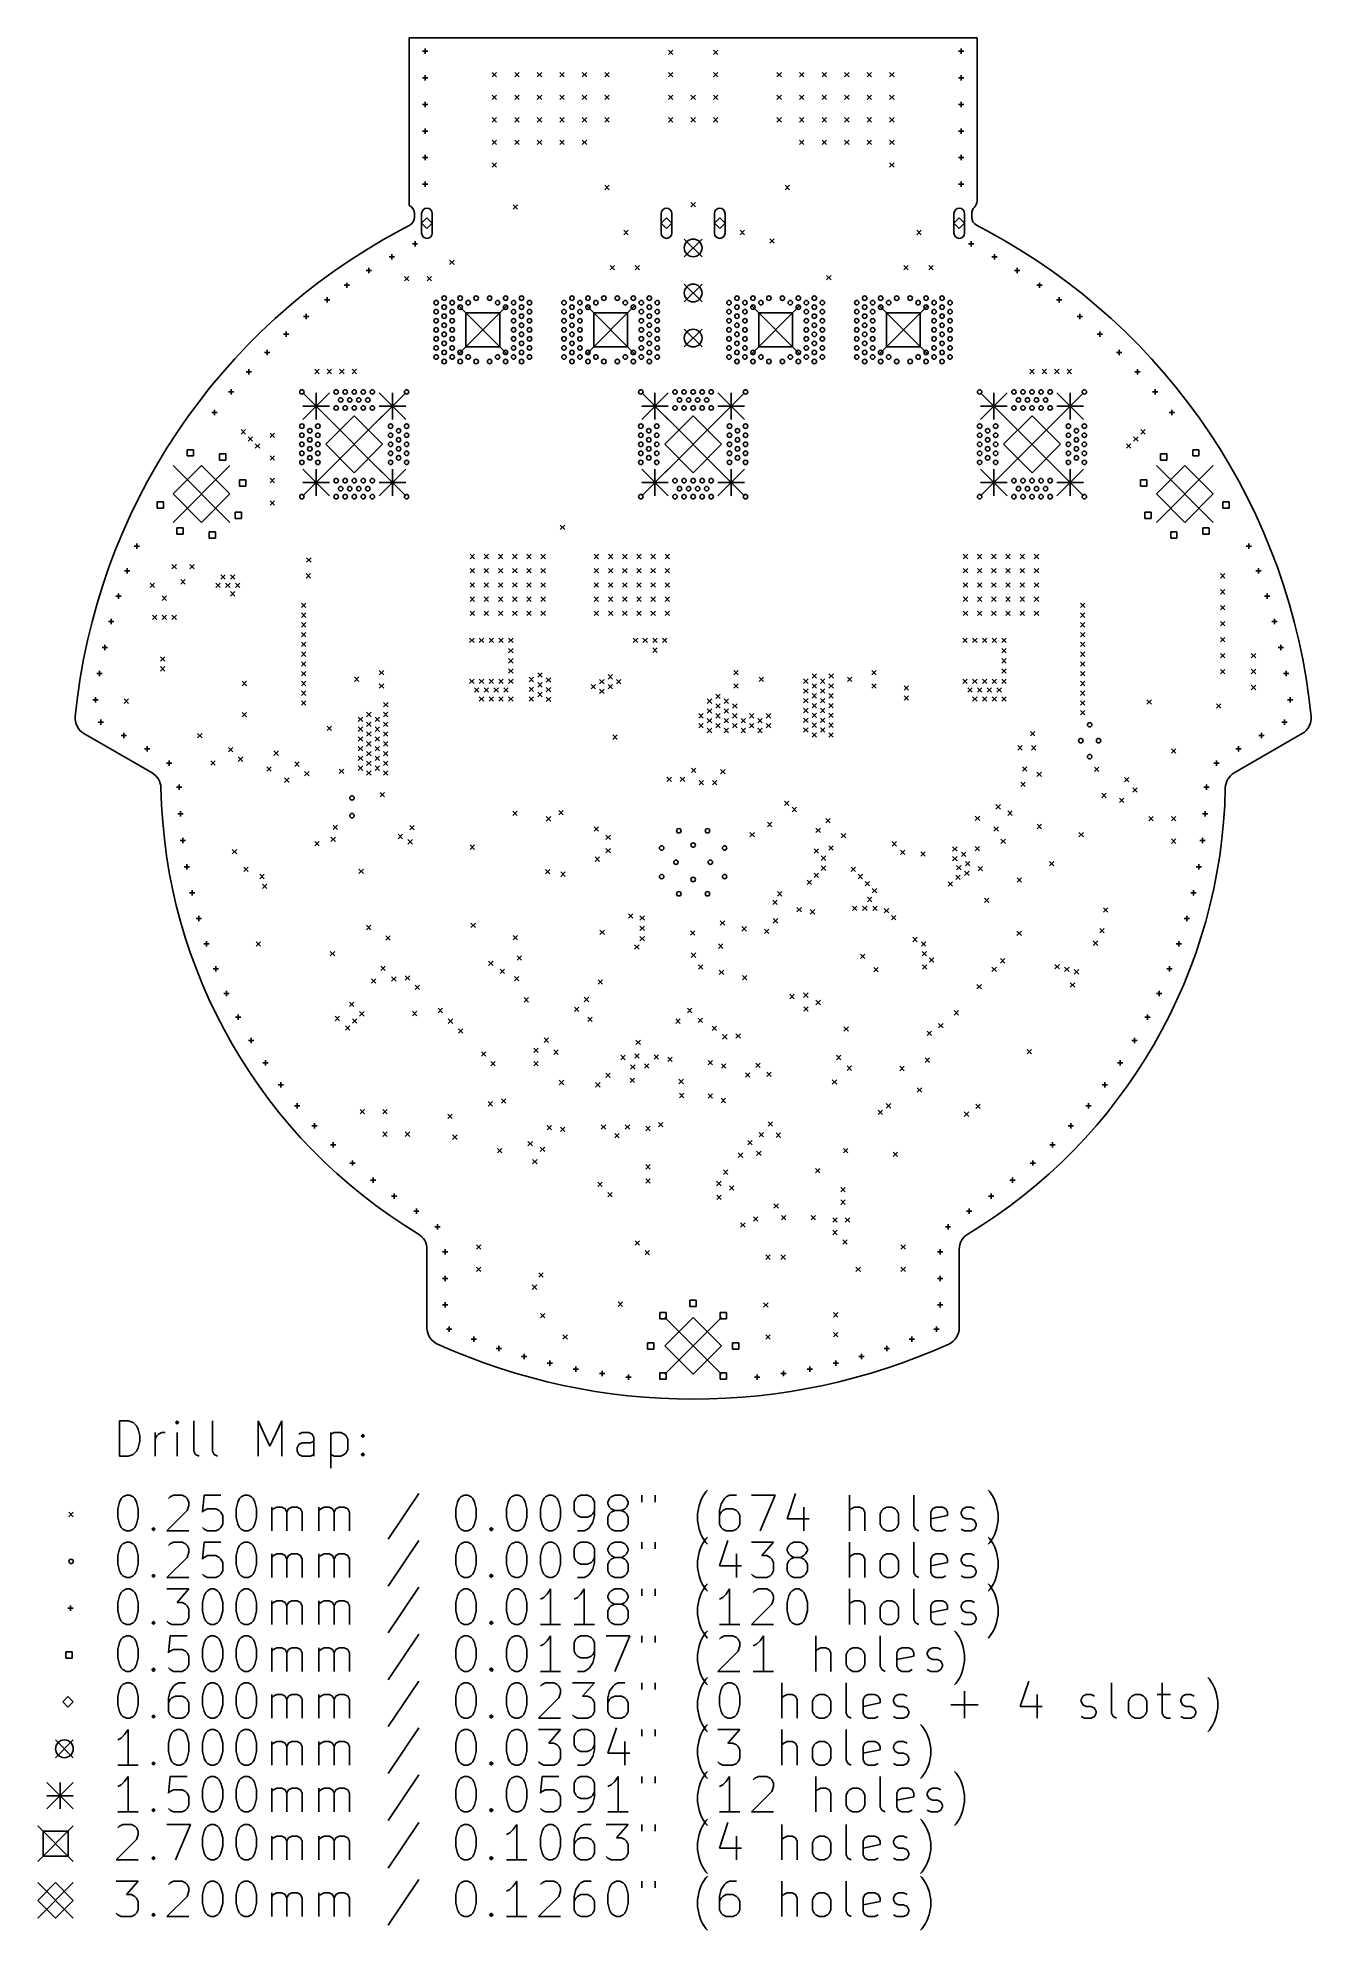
# Model space of a CAD drawing. Header units: millimetres. Extents: x 112 to 183, y -155 to -48.
import ezdxf

# ---------------------------------------------------------------- set-up
doc = ezdxf.new("R2010")
doc.units = ezdxf.units.MM
doc.layers.add('BLACK', color=250, linetype='CONTINUOUS')

msp = doc.modelspace()

# ---------------------------------------------------------------- linework, layer by layer
at = {"layer": 'BLACK', "linetype": 'CONTINUOUS'}
for p, q in [((132.500398, -48.300102), (132.5004, -57.744151)), ((164.5004, -48.300103), (132.500398, -48.300102)), ((133.4, -48.9), (133.4, -49.2)), ((147.1054, -48.9851), (147.3554, -49.2351)), ((147.3554, -48.9851), (147.1054, -49.2351)), ((149.6454, -48.9851), (149.8954, -49.2351)), ((149.8954, -48.9851), (149.6454, -49.2351)), ((163.6, -48.9), (163.6, -49.2)), ((164.500401, -57.490093), (164.5004, -48.300103)), ((133.25, -49.05), (133.55, -49.05)), ((163.45, -49.05), (163.75, -49.05)), ((133.25, -50.55), (133.55, -50.55)), ((133.4, -50.4), (133.4, -50.7)), ((137.1754, -50.2551), (137.4254, -50.5051)), ((137.4254, -50.2551), (137.1754, -50.5051)), ((138.4454, -50.2551), (138.6954, -50.5051)), ((138.6954, -50.2551), (138.4454, -50.5051)), ((139.7154, -50.2551), (139.9654, -50.5051)), ((139.9654, -50.2551), (139.7154, -50.5051)), ((140.9854, -50.2551), (141.2354, -50.5051)), ((141.2354, -50.2551), (140.9854, -50.5051)), ((142.2554, -50.2551), (142.5054, -50.5051)), ((142.5054, -50.2551), (142.2554, -50.5051)), ((143.5254, -50.2551), (143.7754, -50.5051)), ((143.7754, -50.2551), (143.5254, -50.5051)), ((147.1054, -50.2551), (147.3554, -50.5051)), ((147.3554, -50.2551), (147.1054, -50.5051)), ((149.6454, -50.2551), (149.8954, -50.5051)), ((149.8954, -50.2551), (149.6454, -50.5051)), ((153.2254, -50.2551), (153.4754, -50.5051)), ((153.4754, -50.2551), (153.2254, -50.5051)), ((154.4954, -50.2551), (154.7454, -50.5051)), ((154.7454, -50.2551), (154.4954, -50.5051)), ((155.7654, -50.2551), (156.0154, -50.5051)), ((156.0154, -50.2551), (155.7654, -50.5051)), ((157.0354, -50.2551), (157.2854, -50.5051)), ((157.2854, -50.2551), (157.0354, -50.5051)), ((158.3054, -50.2551), (158.5554, -50.5051)), ((158.5554, -50.2551), (158.3054, -50.5051)), ((159.5754, -50.2551), (159.8254, -50.5051)), ((159.8254, -50.2551), (159.5754, -50.5051)), ((163.45, -50.55), (163.75, -50.55)), ((163.6, -50.4), (163.6, -50.7)), ((133.25, -52.05), (133.55, -52.05)), ((133.4, -51.9), (133.4, -52.2)), ((137.1754, -51.5251), (137.4254, -51.7751)), ((137.4254, -51.5251), (137.1754, -51.7751)), ((138.4454, -51.5251), (138.6954, -51.7751)), ((138.6954, -51.5251), (138.4454, -51.7751)), ((139.7154, -51.5251), (139.9654, -51.7751)), ((139.9654, -51.5251), (139.7154, -51.7751)), ((140.9854, -51.5251), (141.2354, -51.7751)), ((141.2354, -51.5251), (140.9854, -51.7751)), ((142.2554, -51.5251), (142.5054, -51.7751)), ((142.5054, -51.5251), (142.2554, -51.7751)), ((143.5254, -51.5251), (143.7754, -51.7751)), ((143.7754, -51.5251), (143.5254, -51.7751)), ((147.1054, -51.5251), (147.3554, -51.7751)), ((147.3554, -51.5251), (147.1054, -51.7751)), ((148.3754, -51.5251), (148.6254, -51.7751)), ((148.6254, -51.5251), (148.3754, -51.7751)), ((149.6454, -51.5251), (149.8954, -51.7751)), ((149.8954, -51.5251), (149.6454, -51.7751)), ((153.2254, -51.5251), (153.4754, -51.7751)), ((153.4754, -51.5251), (153.2254, -51.7751)), ((154.4954, -51.5251), (154.7454, -51.7751)), ((154.7454, -51.5251), (154.4954, -51.7751)), ((155.7654, -51.5251), (156.0154, -51.7751)), ((156.0154, -51.5251), (155.7654, -51.7751)), ((157.0354, -51.5251), (157.2854, -51.7751)), ((157.2854, -51.5251), (157.0354, -51.7751)), ((158.3054, -51.5251), (158.5554, -51.7751)), ((158.5554, -51.5251), (158.3054, -51.7751)), ((159.5754, -51.5251), (159.8254, -51.7751)), ((159.8254, -51.5251), (159.5754, -51.7751)), ((163.45, -52.05), (163.75, -52.05)), ((163.6, -51.9), (163.6, -52.2)), ((137.1754, -52.7951), (137.4254, -53.0451)), ((137.4254, -52.7951), (137.1754, -53.0451)), ((138.4454, -52.7951), (138.6954, -53.0451)), ((138.6954, -52.7951), (138.4454, -53.0451)), ((139.7154, -52.7951), (139.9654, -53.0451)), ((139.9654, -52.7951), (139.7154, -53.0451)), ((140.9854, -52.7951), (141.2354, -53.0451)), ((141.2354, -52.7951), (140.9854, -53.0451)), ((142.2554, -52.7951), (142.5054, -53.0451)), ((142.5054, -52.7951), (142.2554, -53.0451)), ((143.5254, -52.7951), (143.7754, -53.0451)), ((143.7754, -52.7951), (143.5254, -53.0451)), ((147.1054, -52.7951), (147.3554, -53.0451)), ((147.3554, -52.7951), (147.1054, -53.0451)), ((148.3754, -52.7951), (148.6254, -53.0451)), ((148.6254, -52.7951), (148.3754, -53.0451)), ((149.6454, -52.7951), (149.8954, -53.0451)), ((149.8954, -52.7951), (149.6454, -53.0451)), ((153.2254, -52.7951), (153.4754, -53.0451)), ((153.4754, -52.7951), (153.2254, -53.0451)), ((154.4954, -52.7951), (154.7454, -53.0451)), ((154.7454, -52.7951), (154.4954, -53.0451)), ((155.7654, -52.7951), (156.0154, -53.0451)), ((156.0154, -52.7951), (155.7654, -53.0451)), ((157.0354, -52.7951), (157.2854, -53.0451)), ((157.2854, -52.7951), (157.0354, -53.0451)), ((158.3054, -52.7951), (158.5554, -53.0451)), ((158.5554, -52.7951), (158.3054, -53.0451)), ((159.5754, -52.7951), (159.8254, -53.0451)), ((159.8254, -52.7951), (159.5754, -53.0451)), ((133.25, -53.55), (133.55, -53.55)), ((133.4, -53.4), (133.4, -53.7)), ((137.1754, -54.0651), (137.4254, -54.3151)), ((137.4254, -54.0651), (137.1754, -54.3151)), ((138.4454, -54.0651), (138.6954, -54.3151)), ((138.6954, -54.0651), (138.4454, -54.3151)), ((139.7154, -54.0651), (139.9654, -54.3151)), ((139.9654, -54.0651), (139.7154, -54.3151)), ((140.9854, -54.0651), (141.2354, -54.3151)), ((141.2354, -54.0651), (140.9854, -54.3151)), ((142.2554, -54.0651), (142.5054, -54.3151)), ((142.5054, -54.0651), (142.2554, -54.3151)), ((154.4954, -54.0651), (154.7454, -54.3151)), ((154.7454, -54.0651), (154.4954, -54.3151)), ((155.7654, -54.0651), (156.0154, -54.3151)), ((156.0154, -54.0651), (155.7654, -54.3151)), ((157.0354, -54.0651), (157.2854, -54.3151)), ((157.2854, -54.0651), (157.0354, -54.3151)), ((158.3054, -54.0651), (158.5554, -54.3151)), ((158.5554, -54.0651), (158.3054, -54.3151)), ((159.5754, -54.0651), (159.8254, -54.3151)), ((159.8254, -54.0651), (159.5754, -54.3151)), ((163.45, -53.55), (163.75, -53.55)), ((163.6, -53.4), (163.6, -53.7)), ((133.25, -55.05), (133.55, -55.05)), ((133.4, -54.9), (133.4, -55.2)), ((137.1754, -55.3351), (137.4254, -55.5851)), ((137.4254, -55.3351), (137.1754, -55.5851)), ((159.5754, -55.3351), (159.8254, -55.5851)), ((159.8254, -55.3351), (159.5754, -55.5851)), ((163.45, -55.05), (163.75, -55.05)), ((163.6, -54.9), (163.6, -55.2)), ((133.4, -56.4), (133.4, -56.7)), ((163.6, -56.4), (163.6, -56.7)), ((133.25, -56.55), (133.55, -56.55)), ((143.5254, -56.6051), (143.7754, -56.8551)), ((143.7754, -56.6051), (143.5254, -56.8551)), ((153.6854, -56.6051), (153.9354, -56.8551)), ((153.9354, -56.6051), (153.6854, -56.8551)), ((163.45, -56.55), (163.75, -56.55)), ((132.5004, -57.744151), (132.536513, -57.7635)), ((132.8004, -58.204236), (132.800398, -58.405497)), ((133.2004, -58.2001), (133.2004, -59.3001)), ((133.5004, -58.4501), (133.2004, -58.7501)), ((133.8004, -58.7501), (133.5004, -58.4501)), ((133.8004, -59.3001), (133.8004, -58.2001)), ((138.35, -57.7), (138.6, -57.95)), ((138.6, -57.7), (138.35, -57.95)), ((146.7004, -58.2001), (146.7004, -59.3001)), ((147.0004, -58.4501), (146.7004, -58.7501)), ((147.3004, -58.7501), (147.0004, -58.4501)), ((147.3004, -59.3001), (147.3004, -58.2001)), ((148.3754, -57.5751), (148.6254, -57.8251)), ((148.6254, -57.5751), (148.3754, -57.8251)), ((149.7004, -58.2001), (149.7004, -59.3001)), ((150.0004, -58.4501), (149.7004, -58.7501)), ((150.3004, -58.7501), (150.0004, -58.4501)), ((150.3004, -59.3001), (150.3004, -58.2001)), ((163.2004, -58.2001), (163.2004, -59.3001)), ((163.5004, -58.4501), (163.2004, -58.7501)), ((163.8004, -58.7501), (163.5004, -58.4501)), ((163.8004, -59.3001), (163.8004, -58.2001)), ((164.2004, -58.405495), (164.2004, -58.204237)), ((132.536512, -58.846234), (131.972621, -59.148319)), ((133.2004, -58.7501), (133.5004, -59.0501)), ((133.5004, -59.0501), (133.8004, -58.7501)), ((144.5954, -59.1451), (144.8454, -59.3951)), ((144.8454, -59.1451), (144.5954, -59.3951)), ((146.7004, -58.7501), (147.0004, -59.0501)), ((147.0004, -59.0501), (147.3004, -58.7501)), ((148.0004, -59.6351), (149.0004, -60.6351)), ((149.0004, -59.6351), (148.0004, -60.6351)), ((149.7004, -58.7501), (150.0004, -59.0501)), ((150.0004, -59.0501), (150.3004, -58.7501)), ((151.1454, -59.1451), (151.3954, -59.3951)), ((151.3954, -59.1451), (151.1454, -59.3951)), ((152.8254, -59.6251), (153.0754, -59.8751)), ((153.0754, -59.6251), (152.8254, -59.8751)), ((161.1054, -59.1451), (161.3554, -59.3951)), ((161.3554, -59.1451), (161.1054, -59.3951)), ((163.2004, -58.7501), (163.5004, -59.0501)), ((163.5004, -59.0501), (163.8004, -58.7501)), ((165.028178, -59.148317), (164.464289, -58.846235)), ((131.360355, -60.629532), (131.660355, -60.629532)), ((131.510355, -60.479532), (131.510355, -60.779532)), ((132.675039, -59.907564), (132.975039, -59.907564)), ((132.825039, -59.757564), (132.825039, -60.057564)), ((164.025761, -59.907564), (164.325761, -59.907564)), ((164.175761, -59.757564), (164.175761, -60.057564)), ((165.340445, -60.629532), (165.640445, -60.629532)), ((165.490445, -60.479532), (165.490445, -60.779532)), ((130.078841, -61.40886), (130.378841, -61.40886)), ((130.228841, -61.25886), (130.228841, -61.55886)), ((132.235, -61.745), (132.485, -61.995)), ((132.485, -61.745), (132.235, -61.995)), ((133.505001, -61.745), (133.755001, -61.995)), ((133.755001, -61.745), (133.505001, -61.995)), ((134.775, -60.825), (135.025, -61.075)), ((135.025, -60.825), (134.775, -61.075)), ((143.8254, -61.1251), (144.0754, -61.3751)), ((144.0754, -61.1251), (143.8254, -61.3751)), ((145.2254, -61.1251), (145.4754, -61.3751)), ((145.4754, -61.1251), (145.2254, -61.3751)), ((156.0254, -61.6851), (156.2754, -61.9351)), ((156.2754, -61.6851), (156.0254, -61.9351)), ((160.3754, -61.1251), (160.6254, -61.3751)), ((160.6254, -61.1251), (160.3754, -61.3751)), ((161.7754, -61.1251), (162.0254, -61.3751)), ((162.0254, -61.1251), (161.7754, -61.3751)), ((166.621959, -61.40886), (166.921959, -61.40886)), ((166.771959, -61.25886), (166.771959, -61.55886)), ((128.833003, -62.244038), (129.133003, -62.244038)), ((128.983003, -62.094038), (128.983003, -62.394038)), ((148.0004, -62.1751), (149.0004, -63.1751)), ((149.0004, -62.1751), (148.0004, -63.1751)), ((167.867797, -62.244038), (168.167797, -62.244038)), ((168.017797, -62.094038), (168.017797, -62.394038)), ((126.698448, -63.851241), (126.698448, -64.151241)), ((127.718817, -63.06323), (128.018817, -63.06323)), ((127.868817, -62.91323), (127.868817, -63.21323)), ((135.3004, -63.4001), (138.0004, -66.1001)), ((138.0004, -63.4001), (135.3004, -66.1001)), ((137.605003, -63.795497), (135.695797, -63.795497)), ((135.695797, -63.795497), (135.695797, -65.704703)), ((137.605003, -65.704703), (137.605003, -63.795497)), ((142.5004, -63.4001), (145.2004, -66.1001)), ((145.2004, -63.4001), (142.5004, -66.1001)), ((144.805003, -63.795497), (142.895797, -63.795497)), ((142.895797, -63.795497), (142.895797, -65.704703)), ((144.805003, -65.704703), (144.805003, -63.795497)), ((151.8004, -63.4001), (154.5004, -66.1001)), ((154.5004, -63.4001), (151.8004, -66.1001)), ((154.105003, -63.795497), (152.195797, -63.795497)), ((152.195797, -63.795497), (152.195797, -65.704703)), ((154.105003, -65.704703), (154.105003, -63.795497)), ((159.0004, -63.4001), (161.7004, -66.1001)), ((161.7004, -63.4001), (159.0004, -66.1001)), ((161.305003, -63.795497), (159.395797, -63.795497)), ((159.395797, -63.795497), (159.395797, -65.704703)), ((161.305003, -65.704703), (161.305003, -63.795497)), ((168.981983, -63.06323), (169.281983, -63.06323)), ((169.131983, -62.91323), (169.131983, -63.21323)), ((170.302352, -63.851241), (170.302352, -64.151241)), ((125.420643, -64.990024), (125.720643, -64.990024)), ((125.570643, -64.840024), (125.570643, -65.140024)), ((126.548448, -64.001241), (126.848448, -64.001241)), ((148.0004, -64.7151), (149.0004, -65.7151)), ((149.0004, -64.7151), (148.0004, -65.7151)), ((170.152352, -64.001241), (170.452352, -64.001241)), ((171.280157, -64.990024), (171.580157, -64.990024)), ((171.430157, -64.840024), (171.430157, -65.140024)), ((124.337614, -66.027657), (124.637614, -66.027657)), ((124.487614, -65.877657), (124.487614, -66.177657)), ((135.695797, -65.704703), (137.605003, -65.704703)), ((142.895797, -65.704703), (144.805003, -65.704703)), ((152.195797, -65.704703), (154.105003, -65.704703)), ((159.395797, -65.704703), (161.305003, -65.704703)), ((172.363186, -66.027657), (172.663186, -66.027657)), ((172.513186, -65.877657), (172.513186, -66.177657)), ((123.301472, -67.11211), (123.601472, -67.11211)), ((123.451472, -66.96211), (123.451472, -67.26211)), ((127.175, -66.975), (127.425, -67.225)), ((127.425, -66.975), (127.175, -67.225)), ((127.875, -66.975), (128.125, -67.225)), ((128.125, -66.975), (127.875, -67.225)), ((128.575, -66.975), (128.825, -67.225)), ((128.825, -66.975), (128.575, -67.225)), ((129.275, -66.975), (129.525, -67.225)), ((129.525, -66.975), (129.275, -67.225)), ((167.475, -66.975), (167.725, -67.225)), ((167.725, -66.975), (167.475, -67.225)), ((168.175, -66.975), (168.425, -67.225)), ((168.425, -66.975), (168.175, -67.225)), ((168.875, -66.975), (169.125, -67.225)), ((169.125, -66.975), (168.875, -67.225)), ((169.575, -66.975), (169.825, -67.225)), ((169.825, -66.975), (169.575, -67.225)), ((173.399328, -67.11211), (173.699328, -67.11211)), ((173.549328, -66.96211), (173.549328, -67.26211)), ((122.464245, -68.091277), (122.464245, -68.391277)), ((174.536555, -68.091277), (174.536555, -68.391277)), ((121.52785, -69.262939), (121.52785, -69.562939)), ((122.314245, -68.241277), (122.614245, -68.241277)), ((126.5004, -68.3001), (128.0004, -69.8001)), ((128.0004, -68.3001), (126.5004, -69.8001)), ((126.5004, -69.0501), (128.0004, -69.0501)), ((127.2504, -68.3001), (127.2504, -69.8001)), ((130.8004, -68.3001), (132.3004, -69.8001)), ((132.3004, -68.3001), (130.8004, -69.8001)), ((130.8004, -69.0501), (132.3004, -69.0501)), ((131.5504, -68.3001), (131.5504, -69.8001)), ((145.6004, -68.3001), (147.1004, -69.8001)), ((147.1004, -68.3001), (145.6004, -69.8001)), ((145.6004, -69.0501), (147.1004, -69.0501)), ((146.3504, -68.3001), (146.3504, -69.8001)), ((149.9004, -68.3001), (151.4004, -69.8001)), ((151.4004, -68.3001), (149.9004, -69.8001)), ((149.9004, -69.0501), (151.4004, -69.0501)), ((150.6504, -68.3001), (150.6504, -69.8001)), ((164.7004, -68.3001), (166.2004, -69.8001)), ((166.2004, -68.3001), (164.7004, -69.8001)), ((164.7004, -69.0501), (166.2004, -69.0501)), ((165.4504, -68.3001), (165.4504, -69.8001)), ((169.0004, -68.3001), (170.5004, -69.8001)), ((170.5004, -68.3001), (169.0004, -69.8001)), ((169.0004, -69.0501), (170.5004, -69.0501)), ((169.7504, -68.3001), (169.7504, -69.8001)), ((174.386555, -68.241277), (174.686555, -68.241277)), ((175.47295, -69.262939), (175.47295, -69.562939)), ((121.37785, -69.412939), (121.67785, -69.412939)), ((127.8004, -69.6001), (131.0004, -72.8001)), ((131.0004, -69.6001), (127.8004, -72.8001)), ((129.4004, -69.6001), (127.8004, -71.2001)), ((131.0004, -71.2001), (129.4004, -69.6001)), ((146.9004, -69.6001), (150.1004, -72.8001)), ((150.1004, -69.6001), (146.9004, -72.8001)), ((148.5004, -69.6001), (146.9004, -71.2001)), ((150.1004, -71.2001), (148.5004, -69.6001)), ((166.0004, -69.6001), (169.2004, -72.8001)), ((169.2004, -69.6001), (166.0004, -72.8001)), ((167.6004, -69.6001), (166.0004, -71.2001)), ((169.2004, -71.2001), (167.6004, -69.6001)), ((175.32295, -69.412939), (175.62295, -69.412939)), ((123.025, -70.375), (123.275, -70.625)), ((123.275, -70.375), (123.025, -70.625)), ((123.425, -70.775), (123.675, -71.025)), ((123.675, -70.775), (123.425, -71.025)), ((123.825, -71.175), (124.075, -71.425)), ((124.075, -71.175), (123.825, -71.425)), ((124.6554, -70.5751), (124.9054, -70.8251)), ((124.9054, -70.5751), (124.6554, -70.8251)), ((127.8004, -71.2001), (129.4004, -72.8001)), ((129.4004, -72.8001), (131.0004, -71.2001)), ((146.9004, -71.2001), (148.5004, -72.8001)), ((148.5004, -72.8001), (150.1004, -71.2001)), ((166.0004, -71.2001), (167.6004, -72.8001)), ((167.6004, -72.8001), (169.2004, -71.2001)), ((172.925, -71.175), (173.175, -71.425)), ((173.175, -71.175), (172.925, -71.425)), ((173.325, -70.775), (173.575, -71.025)), ((173.575, -70.775), (173.325, -71.025)), ((173.725, -70.375), (173.975, -70.625)), ((173.975, -70.375), (173.725, -70.625)), ((119.187588, -72.400099), (122.387588, -75.600099)), ((122.387588, -72.400099), (119.187588, -75.600099)), ((120.787588, -72.400099), (119.187588, -74.000099)), ((120.3432, -71.505099), (119.989644, -71.505099)), ((119.989644, -71.505099), (119.989644, -71.858655)), ((119.989644, -71.858655), (120.3432, -71.858655)), ((120.3432, -71.858655), (120.3432, -71.505099)), ((122.387588, -74.000099), (120.787588, -72.400099)), ((122.164366, -71.74486), (121.81081, -71.74486)), ((121.81081, -71.74486), (121.81081, -72.098416)), ((121.81081, -72.098416), (122.164366, -72.098416)), ((122.164366, -72.098416), (122.164366, -71.74486)), ((124.6554, -71.8451), (124.9054, -72.0951)), ((124.9054, -71.8451), (124.6554, -72.0951)), ((174.613211, -72.4001), (177.813211, -75.6001)), ((177.813211, -72.4001), (174.613211, -75.6001)), ((176.213211, -72.4001), (174.613211, -74.0001)), ((175.189989, -71.744861), (174.836433, -71.744861)), ((174.836433, -71.744861), (174.836433, -72.098417)), ((174.836433, -72.098417), (175.189989, -72.098417)), ((175.189989, -72.098417), (175.189989, -71.744861)), ((177.813211, -74.0001), (176.213211, -72.4001)), ((177.011155, -71.5051), (176.657599, -71.5051)), ((176.657599, -71.5051), (176.657599, -71.858656)), ((176.657599, -71.858656), (177.011155, -71.858656)), ((177.011155, -71.858656), (177.011155, -71.5051)), ((123.282588, -73.202155), (122.929032, -73.202155)), ((122.929032, -73.202155), (122.929032, -73.555711)), ((122.929032, -73.555711), (123.282588, -73.555711)), ((123.282588, -73.555711), (123.282588, -73.202155)), ((124.6554, -73.1151), (124.9054, -73.3651)), ((124.9054, -73.1151), (124.6554, -73.3651)), ((126.5004, -72.6001), (128.0004, -74.1001)), ((128.0004, -72.6001), (126.5004, -74.1001)), ((126.5004, -73.3501), (128.0004, -73.3501)), ((127.2504, -72.6001), (127.2504, -74.1001)), ((130.8004, -72.6001), (132.3004, -74.1001)), ((132.3004, -72.6001), (130.8004, -74.1001)), ((130.8004, -73.3501), (132.3004, -73.3501)), ((131.5504, -72.6001), (131.5504, -74.1001)), ((145.6004, -72.6001), (147.1004, -74.1001)), ((147.1004, -72.6001), (145.6004, -74.1001)), ((145.6004, -73.3501), (147.1004, -73.3501)), ((146.3504, -72.6001), (146.3504, -74.1001)), ((149.9004, -72.6001), (151.4004, -74.1001)), ((151.4004, -72.6001), (149.9004, -74.1001)), ((149.9004, -73.3501), (151.4004, -73.3501)), ((150.6504, -72.6001), (150.6504, -74.1001)), ((164.7004, -72.6001), (166.2004, -74.1001)), ((166.2004, -72.6001), (164.7004, -74.1001)), ((164.7004, -73.3501), (166.2004, -73.3501)), ((165.4504, -72.6001), (165.4504, -74.1001)), ((169.0004, -72.6001), (170.5004, -74.1001)), ((170.5004, -72.6001), (169.0004, -74.1001)), ((169.0004, -73.3501), (170.5004, -73.3501)), ((169.7504, -72.6001), (169.7504, -74.1001)), ((174.071767, -73.202156), (173.718211, -73.202156)), ((173.718211, -73.202156), (173.718211, -73.555712)), ((173.718211, -73.555712), (174.071767, -73.555712)), ((174.071767, -73.555712), (174.071767, -73.202156)), ((118.646144, -74.444487), (118.292588, -74.444487)), ((118.292588, -74.444487), (118.292588, -74.798043)), ((118.646144, -74.798043), (118.646144, -74.444487)), ((119.187588, -74.000099), (120.787588, -75.600099)), ((120.787588, -75.600099), (122.387588, -74.000099)), ((124.6554, -74.3851), (124.9054, -74.6351)), ((124.9054, -74.3851), (124.6554, -74.6351)), ((174.613211, -74.0001), (176.213211, -75.6001)), ((176.213211, -75.6001), (177.813211, -74.0001)), ((178.708211, -74.444488), (178.354655, -74.444488)), ((178.354655, -74.444488), (178.354655, -74.798044)), ((178.708211, -74.798044), (178.708211, -74.444488)), ((118.292588, -74.798043), (118.646144, -74.798043)), ((123.042827, -75.023321), (122.689271, -75.023321)), ((122.689271, -75.023321), (122.689271, -75.376877)), ((122.689271, -75.376877), (123.042827, -75.376877)), ((123.042827, -75.376877), (123.042827, -75.023321)), ((174.311528, -75.023322), (173.957972, -75.023322)), ((173.957972, -75.023322), (173.957972, -75.376878)), ((173.957972, -75.376878), (174.311528, -75.376878)), ((174.311528, -75.376878), (174.311528, -75.023322)), ((178.354655, -74.798044), (178.708211, -74.798044)), ((119.764366, -75.901782), (119.41081, -75.901782)), ((119.41081, -75.901782), (119.41081, -76.255338)), ((119.41081, -76.255338), (119.764366, -76.255338)), ((119.764366, -76.255338), (119.764366, -75.901782)), ((121.585532, -76.141543), (121.231976, -76.141543)), ((121.231976, -76.141543), (121.231976, -76.495099)), ((121.231976, -76.495099), (121.585532, -76.495099)), ((121.585532, -76.495099), (121.585532, -76.141543)), ((141.015, -75.754999), (141.265, -76.004999)), ((141.265, -75.754999), (141.015, -76.004999)), ((175.768823, -76.141544), (175.415267, -76.141544)), ((175.415267, -76.141544), (175.415267, -76.4951)), ((175.415267, -76.4951), (175.768823, -76.4951)), ((175.768823, -76.4951), (175.768823, -76.141544)), ((177.589989, -75.901783), (177.236433, -75.901783)), ((177.236433, -75.901783), (177.236433, -76.255339)), ((177.236433, -76.255339), (177.589989, -76.255339)), ((177.589989, -76.255339), (177.589989, -75.901783)), ((116.995136, -76.934737), (117.295136, -76.934737)), ((117.145136, -76.784737), (117.145136, -77.084737)), ((126.715, -77.595), (126.965, -77.845)), ((126.965, -77.595), (126.715, -77.845)), ((135.9254, -77.4001), (136.1754, -77.6501)), ((136.1754, -77.4001), (135.9254, -77.6501)), ((136.7254, -77.4001), (136.9754, -77.6501)), ((136.9754, -77.4001), (136.7254, -77.6501)), ((137.5254, -77.4001), (137.7754, -77.6501)), ((137.7754, -77.4001), (137.5254, -77.6501)), ((138.3254, -77.4001), (138.5754, -77.6501)), ((138.5754, -77.4001), (138.3254, -77.6501)), ((139.1254, -77.4001), (139.3754, -77.6501)), ((139.3754, -77.4001), (139.1254, -77.6501)), ((139.9254, -77.4001), (140.1754, -77.6501)), ((140.1754, -77.4001), (139.9254, -77.6501)), ((142.9254, -77.4001), (143.1754, -77.6501)), ((143.1754, -77.4001), (142.9254, -77.6501)), ((143.7254, -77.4001), (143.9754, -77.6501)), ((143.9754, -77.4001), (143.7254, -77.6501)), ((144.5254, -77.4001), (144.7754, -77.6501)), ((144.7754, -77.4001), (144.5254, -77.6501)), ((145.3254, -77.4001), (145.5754, -77.6501)), ((145.5754, -77.4001), (145.3254, -77.6501)), ((146.1254, -77.4001), (146.3754, -77.6501)), ((146.3754, -77.4001), (146.1254, -77.6501)), ((146.9254, -77.4001), (147.1754, -77.6501)), ((147.1754, -77.4001), (146.9254, -77.6501)), ((163.7254, -77.4001), (163.9754, -77.6501)), ((163.9754, -77.4001), (163.7254, -77.6501)), ((164.5254, -77.4001), (164.7754, -77.6501)), ((164.7754, -77.4001), (164.5254, -77.6501)), ((165.3254, -77.4001), (165.5754, -77.6501)), ((165.5754, -77.4001), (165.3254, -77.6501)), ((166.1254, -77.4001), (166.3754, -77.6501)), ((166.3754, -77.4001), (166.1254, -77.6501)), ((166.9254, -77.4001), (167.1754, -77.6501)), ((167.1754, -77.4001), (166.9254, -77.6501)), ((167.7254, -77.4001), (167.9754, -77.6501)), ((167.9754, -77.4001), (167.7254, -77.6501)), ((179.665678, -76.934766), (179.965678, -76.934766)), ((179.815678, -76.784766), (179.815678, -77.084766)), ((116.448643, -78.331511), (116.748643, -78.331511)), ((116.598643, -78.181511), (116.598643, -78.481511)), ((119.1254, -77.9751), (119.3754, -78.2251)), ((119.3754, -77.9751), (119.1254, -78.2251)), ((119.6254, -78.8251), (119.8754, -79.0751)), ((119.8754, -78.8251), (119.6254, -79.0751)), ((120.1254, -77.9751), (120.3754, -78.2251)), ((120.3754, -77.9751), (120.1254, -78.2251)), ((121.8754, -78.5501), (122.1254, -78.8001)), ((122.1254, -78.5501), (121.8754, -78.8001)), ((122.4254, -78.5501), (122.6754, -78.8001)), ((122.6754, -78.5501), (122.4254, -78.8001)), ((126.685, -78.485), (126.935, -78.735)), ((126.935, -78.485), (126.685, -78.735)), ((135.9254, -78.2001), (136.1754, -78.4501)), ((136.1754, -78.2001), (135.9254, -78.4501)), ((136.7254, -78.2001), (136.9754, -78.4501)), ((136.9754, -78.2001), (136.7254, -78.4501)), ((137.5254, -78.2001), (137.7754, -78.4501)), ((137.7754, -78.2001), (137.5254, -78.4501)), ((138.3254, -78.2001), (138.5754, -78.4501)), ((138.5754, -78.2001), (138.3254, -78.4501)), ((139.1254, -78.2001), (139.3754, -78.4501)), ((139.3754, -78.2001), (139.1254, -78.4501)), ((139.9254, -78.2001), (140.1754, -78.4501)), ((140.1754, -78.2001), (139.9254, -78.4501)), ((142.9254, -78.2001), (143.1754, -78.4501)), ((143.1754, -78.2001), (142.9254, -78.4501)), ((143.7254, -78.2001), (143.9754, -78.4501)), ((143.9754, -78.2001), (143.7254, -78.4501)), ((144.5254, -78.2001), (144.7754, -78.4501)), ((144.7754, -78.2001), (144.5254, -78.4501)), ((145.3254, -78.2001), (145.5754, -78.4501)), ((145.5754, -78.2001), (145.3254, -78.4501)), ((146.1254, -78.2001), (146.3754, -78.4501)), ((146.3754, -78.2001), (146.1254, -78.4501)), ((146.9254, -78.2001), (147.1754, -78.4501)), ((147.1754, -78.2001), (146.9254, -78.4501)), ((163.7254, -78.2001), (163.9754, -78.4501)), ((163.9754, -78.2001), (163.7254, -78.4501)), ((164.5254, -78.2001), (164.7754, -78.4501)), ((164.7754, -78.2001), (164.5254, -78.4501)), ((165.3254, -78.2001), (165.5754, -78.4501)), ((165.5754, -78.2001), (165.3254, -78.4501)), ((166.1254, -78.2001), (166.3754, -78.4501)), ((166.3754, -78.2001), (166.1254, -78.4501)), ((166.9254, -78.2001), (167.1754, -78.4501)), ((167.1754, -78.2001), (166.9254, -78.4501)), ((167.7254, -78.2001), (167.9754, -78.4501)), ((167.9754, -78.2001), (167.7254, -78.4501)), ((178.2154, -78.4851), (178.4654, -78.7351)), ((178.4654, -78.4851), (178.2154, -78.7351)), ((180.212171, -78.33154), (180.512171, -78.33154)), ((180.362171, -78.18154), (180.362171, -78.48154)), ((115.96437, -79.751058), (116.26437, -79.751058)), ((116.11437, -79.601058), (116.11437, -79.901058)), ((117.9004, -79.0251), (118.1504, -79.2751)), ((118.1504, -79.0251), (117.9004, -79.2751)), ((118.575, -79.745), (118.825, -79.995)), ((118.825, -79.745), (118.575, -79.995)), ((121.6004, -79.0251), (121.8504, -79.2751)), ((121.8504, -79.0251), (121.6004, -79.2751)), ((122.1504, -79.0251), (122.4004, -79.2751)), ((122.4004, -79.0251), (122.1504, -79.2751)), ((122.4254, -79.5001), (122.6754, -79.7501)), ((122.6754, -79.5001), (122.4254, -79.7501)), ((122.7004, -79.0251), (122.9504, -79.2751)), ((122.9504, -79.0251), (122.7004, -79.2751)), ((135.9254, -79.0001), (136.1754, -79.2501)), ((136.1754, -79.0001), (135.9254, -79.2501)), ((135.9254, -79.8001), (136.1754, -80.0501)), ((136.1754, -79.8001), (135.9254, -80.0501)), ((136.7254, -79.0001), (136.9754, -79.2501)), ((136.9754, -79.0001), (136.7254, -79.2501)), ((136.7254, -79.8001), (136.9754, -80.0501)), ((136.9754, -79.8001), (136.7254, -80.0501)), ((137.5254, -79.0001), (137.7754, -79.2501)), ((137.7754, -79.0001), (137.5254, -79.2501)), ((137.5254, -79.8001), (137.7754, -80.0501)), ((137.7754, -79.8001), (137.5254, -80.0501)), ((138.3254, -79.0001), (138.5754, -79.2501)), ((138.5754, -79.0001), (138.3254, -79.2501)), ((138.3254, -79.8001), (138.5754, -80.0501)), ((138.5754, -79.8001), (138.3254, -80.0501)), ((139.1254, -79.0001), (139.3754, -79.2501)), ((139.3754, -79.0001), (139.1254, -79.2501)), ((139.1254, -79.8001), (139.3754, -80.0501)), ((139.3754, -79.8001), (139.1254, -80.0501)), ((139.9254, -79.0001), (140.1754, -79.2501)), ((140.1754, -79.0001), (139.9254, -79.2501)), ((139.9254, -79.8001), (140.1754, -80.0501)), ((140.1754, -79.8001), (139.9254, -80.0501)), ((142.9254, -79.0001), (143.1754, -79.2501)), ((143.1754, -79.0001), (142.9254, -79.2501)), ((142.9254, -79.8001), (143.1754, -80.0501)), ((143.1754, -79.8001), (142.9254, -80.0501)), ((143.7254, -79.0001), (143.9754, -79.2501)), ((143.9754, -79.0001), (143.7254, -79.2501)), ((143.7254, -79.8001), (143.9754, -80.0501)), ((143.9754, -79.8001), (143.7254, -80.0501)), ((144.5254, -79.0001), (144.7754, -79.2501)), ((144.7754, -79.0001), (144.5254, -79.2501)), ((144.5254, -79.8001), (144.7754, -80.0501)), ((144.7754, -79.8001), (144.5254, -80.0501)), ((145.3254, -79.0001), (145.5754, -79.2501)), ((145.5754, -79.0001), (145.3254, -79.2501)), ((145.3254, -79.8001), (145.5754, -80.0501)), ((145.5754, -79.8001), (145.3254, -80.0501)), ((146.1254, -79.0001), (146.3754, -79.2501)), ((146.3754, -79.0001), (146.1254, -79.2501)), ((146.1254, -79.8001), (146.3754, -80.0501)), ((146.3754, -79.8001), (146.1254, -80.0501)), ((146.9254, -79.0001), (147.1754, -79.2501)), ((147.1754, -79.0001), (146.9254, -79.2501)), ((146.9254, -79.8001), (147.1754, -80.0501)), ((147.1754, -79.8001), (146.9254, -80.0501)), ((163.7254, -79.0001), (163.9754, -79.2501)), ((163.9754, -79.0001), (163.7254, -79.2501)), ((163.7254, -79.8001), (163.9754, -80.0501)), ((163.9754, -79.8001), (163.7254, -80.0501)), ((164.5254, -79.0001), (164.7754, -79.2501)), ((164.7754, -79.0001), (164.5254, -79.2501)), ((164.5254, -79.8001), (164.7754, -80.0501)), ((164.7754, -79.8001), (164.5254, -80.0501)), ((165.3254, -79.0001), (165.5754, -79.2501)), ((165.5754, -79.0001), (165.3254, -79.2501)), ((165.3254, -79.8001), (165.5754, -80.0501)), ((165.5754, -79.8001), (165.3254, -80.0501)), ((166.1254, -79.0001), (166.3754, -79.2501)), ((166.3754, -79.0001), (166.1254, -79.2501)), ((166.1254, -79.8001), (166.3754, -80.0501)), ((166.3754, -79.8001), (166.1254, -80.0501)), ((166.9254, -79.0001), (167.1754, -79.2501)), ((167.1754, -79.0001), (166.9254, -79.2501)), ((166.9254, -79.8001), (167.1754, -80.0501)), ((167.1754, -79.8001), (166.9254, -80.0501)), ((167.7254, -79.0001), (167.9754, -79.2501)), ((167.9754, -79.0001), (167.7254, -79.2501)), ((167.7254, -79.8001), (167.9754, -80.0501)), ((167.9754, -79.8001), (167.7254, -80.0501)), ((178.2154, -79.3851), (178.4654, -79.6351)), ((178.4654, -79.3851), (178.2154, -79.6351)), ((180.696444, -79.751087), (180.996444, -79.751087)), ((180.846444, -79.601087), (180.846444, -79.901087)), ((118.0254, -80.8251), (118.2754, -81.0751)), ((118.2754, -80.8251), (118.0254, -81.0751)), ((118.5754, -80.8251), (118.8254, -81.0751)), ((118.8254, -80.8251), (118.5754, -81.0751)), ((119.1254, -80.8251), (119.3754, -81.0751)), ((119.3754, -80.8251), (119.1254, -81.0751)), ((126.4254, -80.1501), (126.6754, -80.4001)), ((126.6754, -80.1501), (126.4254, -80.4001)), ((126.4254, -80.7001), (126.6754, -80.9501)), ((126.6754, -80.7001), (126.4254, -80.9501)), ((135.9254, -80.6001), (136.1754, -80.8501)), ((136.1754, -80.6001), (135.9254, -80.8501)), ((136.7254, -80.6001), (136.9754, -80.8501)), ((136.9754, -80.6001), (136.7254, -80.8501)), ((137.5254, -80.6001), (137.7754, -80.8501)), ((137.7754, -80.6001), (137.5254, -80.8501)), ((138.3254, -80.6001), (138.5754, -80.8501)), ((138.5754, -80.6001), (138.3254, -80.8501)), ((139.1254, -80.6001), (139.3754, -80.8501)), ((139.3754, -80.6001), (139.1254, -80.8501)), ((139.9254, -80.6001), (140.1754, -80.8501)), ((140.1754, -80.6001), (139.9254, -80.8501)), ((142.9254, -80.6001), (143.1754, -80.8501)), ((143.1754, -80.6001), (142.9254, -80.8501)), ((143.7254, -80.6001), (143.9754, -80.8501)), ((143.9754, -80.6001), (143.7254, -80.8501)), ((144.5254, -80.6001), (144.7754, -80.8501)), ((144.7754, -80.6001), (144.5254, -80.8501)), ((145.3254, -80.6001), (145.5754, -80.8501)), ((145.5754, -80.6001), (145.3254, -80.8501)), ((146.1254, -80.6001), (146.3754, -80.8501)), ((146.3754, -80.6001), (146.1254, -80.8501)), ((146.9254, -80.6001), (147.1754, -80.8501)), ((147.1754, -80.6001), (146.9254, -80.8501)), ((163.7254, -80.6001), (163.9754, -80.8501)), ((163.9754, -80.6001), (163.7254, -80.8501)), ((164.5254, -80.6001), (164.7754, -80.8501)), ((164.7754, -80.6001), (164.5254, -80.8501)), ((165.3254, -80.6001), (165.5754, -80.8501)), ((165.5754, -80.6001), (165.3254, -80.8501)), ((166.1254, -80.6001), (166.3754, -80.8501)), ((166.3754, -80.6001), (166.1254, -80.8501)), ((166.9254, -80.6001), (167.1754, -80.8501)), ((167.1754, -80.6001), (166.9254, -80.8501)), ((167.7254, -80.6001), (167.9754, -80.8501)), ((167.9754, -80.6001), (167.7254, -80.8501)), ((170.3254, -80.1501), (170.5754, -80.4001)), ((170.5754, -80.1501), (170.3254, -80.4001)), ((170.3254, -80.7001), (170.5754, -80.9501)), ((170.5754, -80.7001), (170.3254, -80.9501)), ((178.2154, -80.2851), (178.4654, -80.5351)), ((178.4654, -80.2851), (178.2154, -80.5351)), ((115.543277, -81.19061), (115.843277, -81.19061)), ((115.693277, -81.04061), (115.693277, -81.34061)), ((126.4254, -81.2501), (126.6754, -81.5001)), ((126.6754, -81.2501), (126.4254, -81.5001)), ((126.4254, -81.8001), (126.6754, -82.0501)), ((126.6754, -81.8001), (126.4254, -82.0501)), ((170.3254, -81.2501), (170.5754, -81.5001)), ((170.5754, -81.2501), (170.3254, -81.5001)), ((170.3254, -81.8001), (170.5754, -82.0501)), ((170.5754, -81.8001), (170.3254, -82.0501)), ((178.2154, -81.1851), (178.4654, -81.4351)), ((178.4654, -81.1851), (178.2154, -81.4351)), ((178.2154, -82.0851), (178.4654, -82.3351)), ((178.4654, -82.0851), (178.2154, -82.3351)), ((181.117537, -81.190639), (181.417537, -81.190639)), ((181.267537, -81.040639), (181.267537, -81.340639)), ((115.186174, -82.647356), (115.486174, -82.647356)), ((115.336174, -82.497356), (115.336174, -82.797356)), ((126.4254, -82.3501), (126.6754, -82.6001)), ((126.6754, -82.3501), (126.4254, -82.6001)), ((126.4254, -82.9001), (126.6754, -83.1501)), ((126.6754, -82.9001), (126.4254, -83.1501)), ((135.9004, -82.1251), (136.1504, -82.3751)), ((136.1504, -82.1251), (135.9004, -82.3751)), ((136.4504, -82.1251), (136.7004, -82.3751)), ((136.7004, -82.1251), (136.4504, -82.3751)), ((137.0004, -82.1251), (137.2504, -82.3751)), ((137.2504, -82.1251), (137.0004, -82.3751)), ((137.5504, -82.1251), (137.8004, -82.3751)), ((137.8004, -82.1251), (137.5504, -82.3751)), ((138.1004, -82.1251), (138.3504, -82.3751)), ((138.3504, -82.1251), (138.1004, -82.3751)), ((138.1004, -82.7001), (138.3504, -82.9501)), ((138.3504, -82.7001), (138.1004, -82.9501)), ((145.1246, -82.125), (145.3746, -82.375)), ((145.3746, -82.125), (145.1246, -82.375)), ((145.675, -82.1251), (145.925, -82.3751)), ((145.925, -82.1251), (145.675, -82.3751)), ((146.225, -82.125101), (146.475, -82.375101)), ((146.475, -82.125101), (146.225, -82.375101)), ((146.225, -82.675), (146.475, -82.925)), ((146.475, -82.675), (146.225, -82.925)), ((146.775, -82.1251), (147.025, -82.3751)), ((147.025, -82.1251), (146.775, -82.3751)), ((163.7004, -82.1251), (163.9504, -82.3751)), ((163.9504, -82.1251), (163.7004, -82.3751)), ((164.2504, -82.1251), (164.5004, -82.3751)), ((164.5004, -82.1251), (164.2504, -82.3751)), ((164.8004, -82.1251), (165.0504, -82.3751)), ((165.0504, -82.1251), (164.8004, -82.3751)), ((165.3504, -82.1251), (165.6004, -82.3751)), ((165.6004, -82.1251), (165.3504, -82.3751)), ((165.9004, -82.1251), (166.1504, -82.3751)), ((166.1504, -82.1251), (165.9004, -82.3751)), ((165.9004, -82.7001), (166.1504, -82.9501)), ((166.1504, -82.7001), (165.9004, -82.9501)), ((170.3254, -82.3501), (170.5754, -82.6001)), ((170.5754, -82.3501), (170.3254, -82.6001)), ((170.3254, -82.9001), (170.5754, -83.1501)), ((170.5754, -82.9001), (170.3254, -83.1501)), ((178.2154, -82.9851), (178.4654, -83.2351)), ((178.4654, -82.9851), (178.2154, -83.2351)), ((179.9554, -82.9851), (180.2054, -83.2351)), ((180.2054, -82.9851), (179.9554, -83.2351)), ((181.47464, -82.647385), (181.77464, -82.647385)), ((181.62464, -82.497385), (181.62464, -82.797385)), ((114.893765, -84.118455), (115.193765, -84.118455)), ((115.043765, -83.968455), (115.043765, -84.268455)), ((118.4754, -83.1751), (118.7254, -83.4251)), ((118.7254, -83.1751), (118.4754, -83.4251)), ((118.4754, -83.7251), (118.7254, -83.9751)), ((118.7254, -83.7251), (118.4754, -83.9751)), ((126.4254, -83.4501), (126.6754, -83.7001)), ((126.6754, -83.4501), (126.4254, -83.7001)), ((126.4254, -84.0001), (126.6754, -84.2501)), ((126.6754, -84.0001), (126.4254, -84.2501)), ((130.81, -83.94), (131.06, -84.19)), ((131.06, -83.94), (130.81, -84.19)), ((138.1004, -83.2751), (138.3504, -83.5251)), ((138.3504, -83.2751), (138.1004, -83.5251)), ((138.1004, -83.8501), (138.3504, -84.1001)), ((138.3504, -83.8501), (138.1004, -84.1001)), ((139.7504, -84.0751), (140.0004, -84.3251)), ((140.0004, -84.0751), (139.7504, -84.3251)), ((143.705, -84.1751), (143.955, -84.4251)), ((143.955, -84.1751), (143.705, -84.4251)), ((150.795, -83.9399), (151.045, -84.1899)), ((151.045, -83.9399), (150.795, -84.1899)), ((155.205, -84.135), (155.455, -84.385)), ((155.455, -84.135), (155.205, -84.385)), ((156.155, -84.135), (156.405, -84.385)), ((156.405, -84.135), (156.155, -84.385)), ((158.5754, -83.94), (158.8254, -84.19)), ((158.8254, -83.94), (158.5754, -84.19)), ((165.9004, -83.2751), (166.1504, -83.5251)), ((166.1504, -83.2751), (165.9004, -83.5251)), ((165.9004, -83.8501), (166.1504, -84.1001)), ((166.1504, -83.8501), (165.9004, -84.1001)), ((170.3254, -83.4501), (170.5754, -83.7001)), ((170.5754, -83.4501), (170.3254, -83.7001)), ((170.3254, -84.0001), (170.5754, -84.2501)), ((170.5754, -84.0001), (170.3254, -84.2501)), ((178.2154, -83.8851), (178.4654, -84.1351)), ((178.4654, -83.8851), (178.2154, -84.1351)), ((179.9554, -83.8751), (180.2054, -84.1251)), ((180.2054, -83.8751), (179.9554, -84.1251)), ((181.767049, -84.118484), (182.067049, -84.118484)), ((181.917049, -83.968484), (181.917049, -84.268484)), ((123.0754, -84.5551), (123.3254, -84.8051)), ((123.3254, -84.5551), (123.0754, -84.8051)), ((126.4254, -84.5501), (126.6754, -84.8001)), ((126.6754, -84.5501), (126.4254, -84.8001)), ((126.4254, -85.1001), (126.6754, -85.3501)), ((126.6754, -85.1001), (126.4254, -85.3501)), ((129.41, -84.310001), (129.66, -84.560001)), ((129.66, -84.310001), (129.41, -84.560001)), ((130.81, -84.69), (131.06, -84.94)), ((131.06, -84.69), (130.81, -84.94)), ((135.9004, -84.4251), (136.1504, -84.6751)), ((136.1504, -84.4251), (135.9004, -84.6751)), ((136.1754, -84.9251), (136.4254, -85.1751)), ((136.4254, -84.9251), (136.1754, -85.1751)), ((136.4504, -84.4251), (136.7004, -84.6751)), ((136.7004, -84.4251), (136.4504, -84.6751)), ((136.7254, -84.9251), (136.9754, -85.1751)), ((136.9754, -84.9251), (136.7254, -85.1751)), ((137.0004, -84.4251), (137.2504, -84.6751)), ((137.2504, -84.4251), (137.0004, -84.6751)), ((137.2754, -84.9251), (137.5254, -85.1751)), ((137.5254, -84.9251), (137.2754, -85.1751)), ((137.5504, -84.4251), (137.8004, -84.6751)), ((137.8004, -84.4251), (137.5504, -84.6751)), ((137.8254, -84.9251), (138.0754, -85.1751)), ((138.0754, -84.9251), (137.8254, -85.1751)), ((138.1004, -84.4251), (138.3504, -84.6751)), ((138.3504, -84.4251), (138.1004, -84.6751)), ((139.2504, -84.3251), (139.5004, -84.5751)), ((139.5004, -84.3251), (139.2504, -84.5751)), ((139.2504, -84.8751), (139.5004, -85.1251)), ((139.5004, -84.8751), (139.2504, -85.1251)), ((139.7504, -84.6251), (140.0004, -84.8751)), ((140.0004, -84.6251), (139.7504, -84.8751)), ((139.7504, -85.1751), (140.0004, -85.4251)), ((140.0004, -85.1751), (139.7504, -85.4251)), ((140.2254, -84.3501), (140.4754, -84.6001)), ((140.4754, -84.3501), (140.2254, -84.6001)), ((140.2254, -84.9001), (140.4754, -85.1501)), ((140.4754, -84.9001), (140.2254, -85.1501)), ((142.755, -84.7251), (143.005, -84.9751)), ((143.005, -84.7251), (142.755, -84.9751)), ((143.23, -84.4501), (143.48, -84.7001)), ((143.48, -84.4501), (143.23, -84.7001)), ((143.23, -85.0001), (143.48, -85.2501)), ((143.48, -85.0001), (143.23, -85.2501)), ((143.705, -84.7251), (143.955, -84.9751)), ((143.955, -84.7251), (143.705, -84.9751)), ((144.18, -84.4501), (144.43, -84.7001)), ((144.43, -84.4501), (144.18, -84.7001)), ((149.775, -85.275), (150.025, -85.525)), ((150.025, -85.275), (149.775, -85.525)), ((150.795, -84.6899), (151.045, -84.9399)), ((151.045, -84.6899), (150.795, -84.9399)), ((152.215, -84.315), (152.465, -84.565)), ((152.465, -84.315), (152.215, -84.565)), ((154.725, -84.975), (154.975, -85.225)), ((154.975, -84.975), (154.725, -85.225)), ((154.73, -84.42), (154.98, -84.67)), ((154.98, -84.42), (154.73, -84.67)), ((155.2, -85.25), (155.45, -85.5)), ((155.45, -85.25), (155.2, -85.5)), ((155.205, -84.695), (155.455, -84.945)), ((155.455, -84.695), (155.205, -84.945)), ((155.675, -84.975), (155.925, -85.225)), ((155.925, -84.975), (155.675, -85.225)), ((155.68, -84.42), (155.93, -84.67)), ((155.93, -84.42), (155.68, -84.67)), ((156.15, -85.25), (156.4, -85.5)), ((156.4, -85.25), (156.15, -85.5)), ((156.155, -84.695), (156.405, -84.945)), ((156.405, -84.695), (156.155, -84.945)), ((157.2004, -84.315), (157.4504, -84.565)), ((157.4504, -84.315), (157.2004, -84.565)), ((158.5754, -84.69), (158.8254, -84.94)), ((158.8254, -84.69), (158.5754, -84.94)), ((160.389997, -84.799997), (160.639997, -85.049997)), ((160.639997, -84.799997), (160.389997, -85.049997)), ((163.7004, -84.4251), (163.9504, -84.6751)), ((163.9504, -84.4251), (163.7004, -84.6751)), ((163.9754, -84.9251), (164.2254, -85.1751)), ((164.2254, -84.9251), (163.9754, -85.1751)), ((164.2504, -84.4251), (164.5004, -84.6751)), ((164.5004, -84.4251), (164.2504, -84.6751)), ((164.5254, -84.9251), (164.7754, -85.1751)), ((164.7754, -84.9251), (164.5254, -85.1751)), ((164.8004, -84.4251), (165.0504, -84.6751)), ((165.0504, -84.4251), (164.8004, -84.6751)), ((165.0754, -84.9251), (165.3254, -85.1751)), ((165.3254, -84.9251), (165.0754, -85.1751)), ((165.3504, -84.4251), (165.6004, -84.6751)), ((165.6004, -84.4251), (165.3504, -84.6751)), ((165.6254, -84.9251), (165.8754, -85.1751)), ((165.8754, -84.9251), (165.6254, -85.1751)), ((165.9004, -84.4251), (166.1504, -84.6751)), ((166.1504, -84.4251), (165.9004, -84.6751)), ((170.3254, -84.5501), (170.5754, -84.8001)), ((170.5754, -84.5501), (170.3254, -84.8001)), ((170.3254, -85.1001), (170.5754, -85.3501)), ((170.5754, -85.1001), (170.3254, -85.3501)), ((179.9554, -84.7751), (180.2054, -85.0251)), ((180.2054, -84.7751), (179.9554, -85.0251)), ((114.66661, -85.601032), (114.96661, -85.601032)), ((114.81661, -85.451032), (114.81661, -85.751032)), ((116.4254, -85.5501), (116.6754, -85.8001)), ((116.6754, -85.5501), (116.4254, -85.8001)), ((123.0754, -86.3151), (123.3254, -86.5651)), ((123.3254, -86.3151), (123.0754, -86.5651)), ((126.4254, -85.6501), (126.6754, -85.9001)), ((126.6754, -85.6501), (126.4254, -85.9001)), ((130.1004, -86.3001), (130.3504, -86.5501)), ((130.3504, -86.3001), (130.1004, -86.5501)), ((131.0504, -86.3001), (131.3004, -86.5501)), ((131.3004, -86.3001), (131.0504, -86.5501)), ((131.055, -85.745), (131.305, -85.995)), ((131.305, -85.745), (131.055, -85.995)), ((136.4504, -85.4251), (136.7004, -85.6751)), ((136.7004, -85.4251), (136.4504, -85.6751)), ((137.0004, -85.4251), (137.2504, -85.6751)), ((137.2504, -85.4251), (137.0004, -85.6751)), ((137.5504, -85.4251), (137.8004, -85.6751)), ((137.8004, -85.4251), (137.5504, -85.6751)), ((138.1004, -85.4251), (138.3504, -85.6751)), ((138.3504, -85.4251), (138.1004, -85.6751)), ((139.2504, -85.4251), (139.5004, -85.6751)), ((139.5004, -85.4251), (139.2504, -85.6751)), ((140.2254, -85.4501), (140.4754, -85.7001)), ((140.4754, -85.4501), (140.2254, -85.7001)), ((149.3, -85.55), (149.55, -85.8)), ((149.55, -85.55), (149.3, -85.8)), ((149.3, -86.1), (149.55, -86.35)), ((149.55, -86.1), (149.3, -86.35)), ((149.775, -85.825), (150.025, -86.075)), ((150.025, -85.825), (149.775, -86.075)), ((150.249999, -86.1), (150.499999, -86.35)), ((150.499999, -86.1), (150.249999, -86.35)), ((150.25, -85.55), (150.5, -85.8)), ((150.5, -85.55), (150.25, -85.8)), ((150.725, -85.825), (150.975, -86.075)), ((150.975, -85.825), (150.725, -86.075)), ((154.725, -85.525), (154.975, -85.775)), ((154.975, -85.525), (154.725, -85.775)), ((154.725, -86.075), (154.975, -86.325)), ((154.975, -86.075), (154.725, -86.325)), ((155.2, -85.8), (155.45, -86.05)), ((155.45, -85.8), (155.2, -86.05)), ((155.2, -86.35), (155.45, -86.6)), ((155.45, -86.35), (155.2, -86.6)), ((155.675, -85.525), (155.925, -85.775)), ((155.925, -85.525), (155.675, -85.775)), ((155.675, -86.075), (155.925, -86.325)), ((155.925, -86.075), (155.675, -86.325)), ((156.15, -85.8), (156.4, -86.05)), ((156.4, -85.8), (156.15, -86.05)), ((156.15, -86.35), (156.4, -86.6)), ((156.4, -86.35), (156.15, -86.6)), ((160.389999, -85.374998), (160.639999, -85.624998)), ((160.639999, -85.374998), (160.389999, -85.624998)), ((164.2504, -85.4251), (164.5004, -85.6751)), ((164.5004, -85.4251), (164.2504, -85.6751)), ((164.8004, -85.4251), (165.0504, -85.6751)), ((165.0504, -85.4251), (164.8004, -85.6751)), ((165.3504, -85.4251), (165.6004, -85.6751)), ((165.6004, -85.4251), (165.3504, -85.6751)), ((165.9004, -85.4251), (166.1504, -85.6751)), ((166.1504, -85.4251), (165.9004, -85.6751)), ((170.3254, -85.6501), (170.5754, -85.9001)), ((170.5754, -85.6501), (170.3254, -85.9001)), ((170.3254, -86.2001), (170.5754, -86.4501)), ((170.5754, -86.2001), (170.3254, -86.4501)), ((174.0754, -85.5951), (174.3254, -85.8451)), ((174.3254, -85.5951), (174.0754, -85.8451)), ((177.9954, -85.8151), (178.2454, -86.0651)), ((178.2454, -85.8151), (177.9954, -86.0651)), ((181.994204, -85.601061), (182.294204, -85.601061)), ((182.144204, -85.451061), (182.144204, -85.751061)), ((114.97399, -86.849837), (115.27399, -86.849837)), ((115.12399, -86.699837), (115.12399, -86.999837)), ((127.8754, -87.0751), (128.1254, -87.3251)), ((128.1254, -87.0751), (127.8754, -87.3251)), ((129.6254, -86.5751), (129.8754, -86.8251)), ((129.8754, -86.5751), (129.6254, -86.8251)), ((129.6254, -87.1251), (129.8754, -87.3751)), ((129.8754, -87.1251), (129.6254, -87.3751)), ((130.1004, -86.8501), (130.3504, -87.1001)), ((130.3504, -86.8501), (130.1004, -87.1001)), ((130.1004, -87.4001), (130.3504, -87.6501)), ((130.3504, -87.4001), (130.1004, -87.6501)), ((130.5754, -86.5751), (130.8254, -86.8251)), ((130.8254, -86.5751), (130.5754, -86.8251)), ((130.5754, -87.1251), (130.8254, -87.3751)), ((130.8254, -87.1251), (130.5754, -87.3751)), ((131.0504, -86.8501), (131.3004, -87.1001)), ((131.3004, -86.8501), (131.0504, -87.1001)), ((131.0504, -87.4001), (131.3004, -87.6501)), ((131.3004, -87.4001), (131.0504, -87.6501)), ((148.825, -86.375), (149.075, -86.625)), ((149.075, -86.375), (148.825, -86.625)), ((148.825, -86.925), (149.075, -87.175)), ((149.075, -86.925), (148.825, -87.175)), ((149.3, -86.65), (149.55, -86.9)), ((149.55, -86.65), (149.3, -86.9)), ((149.3, -87.2), (149.55, -87.45)), ((149.55, -87.2), (149.3, -87.45)), ((149.775, -86.375), (150.025, -86.625)), ((150.025, -86.375), (149.775, -86.625)), ((149.775, -86.925), (150.025, -87.175)), ((150.025, -86.925), (149.775, -87.175)), ((150.25, -86.65), (150.5, -86.9)), ((150.5, -86.65), (150.25, -86.9)), ((150.25, -87.2), (150.5, -87.45)), ((150.5, -87.2), (150.25, -87.45)), ((150.725, -86.375), (150.975, -86.625)), ((150.975, -86.375), (150.725, -86.625)), ((150.725, -86.925), (150.975, -87.175)), ((150.975, -86.925), (150.725, -87.175)), ((151.2, -86.65), (151.45, -86.9)), ((151.45, -86.65), (151.2, -86.9)), ((151.2, -87.2), (151.45, -87.45)), ((151.45, -87.2), (151.2, -87.45)), ((151.675, -86.375), (151.925, -86.625)), ((151.925, -86.375), (151.675, -86.625)), ((151.675, -86.925), (151.925, -87.175)), ((151.925, -86.925), (151.675, -87.175)), ((152.15, -86.65), (152.4, -86.9)), ((152.4, -86.65), (152.15, -86.9)), ((152.15, -87.2), (152.4, -87.45)), ((152.4, -87.2), (152.15, -87.45)), ((152.625, -86.375), (152.875, -86.625)), ((152.875, -86.375), (152.625, -86.625)), ((152.625, -86.925), (152.875, -87.175)), ((152.875, -86.925), (152.625, -87.175)), ((154.725, -86.625), (154.975, -86.875)), ((154.975, -86.625), (154.725, -86.875)), ((154.725, -87.175), (154.975, -87.425)), ((154.975, -87.175), (154.725, -87.425)), ((155.2, -86.9), (155.45, -87.15)), ((155.45, -86.9), (155.2, -87.15)), ((155.675, -86.625), (155.925, -86.875)), ((155.925, -86.625), (155.675, -86.875)), ((155.675, -87.175), (155.925, -87.425)), ((155.925, -87.175), (155.675, -87.425)), ((156.15, -86.9), (156.4, -87.15)), ((156.4, -86.9), (156.15, -87.15)), ((167.5154, -87.3751), (167.7654, -87.6251)), ((167.7654, -87.3751), (167.5154, -87.6251)), ((181.686824, -86.849866), (181.986824, -86.849866)), ((181.836824, -86.699866), (181.836824, -86.999866)), ((114.167584, -87.498553), (118.005835, -89.714566)), ((116.273025, -87.599837), (116.573025, -87.599837)), ((116.423025, -87.449837), (116.423025, -87.749837)), ((117.572066, -88.349837), (117.872066, -88.349837)), ((117.722066, -88.199837), (117.722066, -88.499837)), ((120.5754, -87.4951), (120.8254, -87.7451)), ((120.8254, -87.4951), (120.5754, -87.7451)), ((122.3154, -88.2751), (122.5654, -88.5251)), ((122.5654, -88.2751), (122.3154, -88.5251)), ((124.8754, -88.4751), (125.1254, -88.7251)), ((125.1254, -88.4751), (124.8754, -88.7251)), ((129.6254, -87.6751), (129.8754, -87.9251)), ((129.8754, -87.6751), (129.6254, -87.9251)), ((129.6254, -88.2251), (129.8754, -88.4751)), ((129.8754, -88.2251), (129.6254, -88.4751)), ((130.1004, -87.9501), (130.3504, -88.2001)), ((130.3504, -87.9501), (130.1004, -88.2001)), ((130.575399, -88.2251), (130.825399, -88.4751)), ((130.825399, -88.2251), (130.575399, -88.4751)), ((130.5754, -87.6751), (130.8254, -87.9251)), ((130.8254, -87.6751), (130.5754, -87.9251)), ((131.0504, -87.9501), (131.3004, -88.2001)), ((131.3004, -87.9501), (131.0504, -88.2001)), ((143.9754, -87.5751), (144.2254, -87.8251)), ((144.2254, -87.5751), (143.9754, -87.8251)), ((155.2, -87.45), (155.45, -87.7)), ((155.45, -87.45), (155.2, -87.7)), ((156.15, -87.45), (156.4, -87.7)), ((156.4, -87.45), (156.15, -87.7)), ((166.7954, -88.1751), (167.0454, -88.4251)), ((167.0454, -88.1751), (166.7954, -88.4251)), ((167.5654, -88.1751), (167.8154, -88.4251)), ((167.8154, -88.1751), (167.5654, -88.4251)), ((175.4554, -88.3551), (175.7054, -88.6051)), ((175.7054, -88.3551), (175.4554, -88.6051)), ((178.994965, -89.714566), (182.833214, -87.498549)), ((179.088748, -88.349866), (179.388748, -88.349866)), ((179.238748, -88.199866), (179.238748, -88.499866)), ((180.387789, -87.599866), (180.687789, -87.599866)), ((180.537789, -87.449866), (180.537789, -87.749866)), ((118.822061, -89.168624), (119.122061, -89.168624)), ((118.972061, -89.018624), (118.972061, -89.318624)), ((121.3154, -89.0351), (121.5654, -89.2851)), ((121.5654, -89.0351), (121.3154, -89.2851)), ((122.8654, -88.8151), (123.1154, -89.0651)), ((123.1154, -88.8151), (122.8654, -89.0651)), ((124.47649, -89.373371), (124.72649, -89.623371)), ((124.72649, -89.373371), (124.47649, -89.623371)), ((126.0499, -89.1001), (126.2999, -89.3501)), ((126.2999, -89.1001), (126.0499, -89.3501)), ((128.5554, -89.5051), (128.8054, -89.7551)), ((128.8054, -89.5051), (128.5554, -89.7551)), ((129.6254, -88.7751), (129.8754, -89.0251)), ((129.8754, -88.7751), (129.6254, -89.0251)), ((129.6254, -89.3251), (129.8754, -89.5751)), ((129.8754, -89.3251), (129.6254, -89.5751)), ((130.1004, -88.5001), (130.3504, -88.7501)), ((130.3504, -88.5001), (130.1004, -88.7501)), ((130.1004, -89.0501), (130.3504, -89.3001)), ((130.3504, -89.0501), (130.1004, -89.3001)), ((130.5754, -88.7751), (130.8254, -89.0251)), ((130.8254, -88.7751), (130.5754, -89.0251)), ((130.5754, -89.3251), (130.8254, -89.5751)), ((130.8254, -89.3251), (130.5754, -89.5751)), ((131.0504, -88.5001), (131.3004, -88.7501)), ((131.3004, -88.5001), (131.0504, -88.7501)), ((131.0504, -89.0501), (131.3004, -89.3001)), ((131.3004, -89.0501), (131.0504, -89.3001)), ((148.4004, -89.4501), (148.6504, -89.7001)), ((148.6504, -89.4501), (148.4004, -89.7001)), ((150.0504, -89.5251), (150.3004, -89.7751)), ((150.3004, -89.5251), (150.0504, -89.7751)), ((167.0654, -89.3751), (167.3154, -89.6251)), ((167.3154, -89.3751), (167.0654, -89.6251)), ((171.1254, -89.3951), (171.3754, -89.6451)), ((171.3754, -89.3951), (171.1254, -89.6451)), ((177.838753, -89.168653), (178.138753, -89.168653)), ((177.988753, -89.018653), (177.988753, -89.318653)), ((119.385028, -90.523046), (119.685028, -90.523046)), ((119.535028, -90.373046), (119.535028, -90.673046)), ((125.4754, -90.0001), (125.7254, -90.2501)), ((125.7254, -90.0001), (125.4754, -90.2501)), ((126.6054, -89.6351), (126.8554, -89.8851)), ((126.8554, -89.6351), (126.6054, -89.8851)), ((130.1004, -89.6001), (130.3504, -89.8501)), ((130.3504, -89.6001), (130.1004, -89.8501)), ((131.0504, -89.6001), (131.3004, -89.8501)), ((131.3004, -89.6001), (131.0504, -89.8501)), ((147.026061, -89.948668), (147.276061, -90.198668)), ((147.276061, -89.948668), (147.026061, -90.198668)), ((147.776061, -89.948668), (148.026061, -90.198668)), ((148.026061, -89.948668), (147.776061, -90.198668)), ((148.841733, -90.135424), (149.091733, -90.385424)), ((149.091733, -90.135424), (148.841733, -90.385424)), ((149.591733, -90.135424), (149.841733, -90.385424)), ((149.841733, -90.135424), (149.591733, -90.385424)), ((166.9654, -90.2351), (167.2154, -90.4851)), ((167.2154, -90.2351), (166.9654, -90.4851)), ((167.8754, -89.6706), (168.1254, -89.9206)), ((168.1254, -89.6706), (167.8754, -89.9206)), ((172.8154, -89.9651), (173.0654, -90.2151)), ((173.0654, -89.9651), (172.8154, -90.2151)), ((173.27693, -90.555646), (173.52693, -90.805646)), ((173.52693, -90.555646), (173.27693, -90.805646)), ((177.275786, -90.523075), (177.575786, -90.523075)), ((177.425786, -90.373075), (177.425786, -90.673075)), ((130.8554, -90.8151), (131.1054, -91.0651)), ((131.1054, -90.8151), (130.8554, -91.0651)), ((153.6504, -91.3001), (153.9004, -91.5501)), ((153.9004, -91.3001), (153.6504, -91.5501)), ((154.0754, -91.6501), (154.3254, -91.9001)), ((154.3254, -91.6501), (154.0754, -91.9001)), ((165.569609, -91.5006), (165.819609, -91.7506)), ((165.819609, -91.5006), (165.569609, -91.7506)), ((171.527374, -90.863273), (171.777374, -91.113273)), ((171.777374, -90.863273), (171.527374, -91.113273)), ((172.522279, -91.12986), (172.772279, -91.37986)), ((172.772279, -91.12986), (172.522279, -91.37986)), ((119.451049, -92.021427), (119.751049, -92.021427)), ((119.601049, -91.871427), (119.601049, -92.171427)), ((128.2054, -92.6551), (128.4554, -92.9051)), ((128.4554, -92.6551), (128.2054, -92.9051)), ((132.5254, -92.6751), (132.7754, -92.9251)), ((132.7754, -92.6751), (132.5254, -92.9251)), ((138.340397, -91.865097), (138.590397, -92.115097)), ((138.590397, -91.865097), (138.340397, -92.115097)), ((140.2254, -92.1751), (140.4754, -92.4251)), ((140.4754, -92.1751), (140.2254, -92.4251)), ((140.9254, -91.8251), (141.1754, -92.0751)), ((141.1754, -91.8251), (140.9254, -92.0751)), ((142.9254, -92.7501), (143.1754, -93.0001)), ((143.1754, -92.7501), (142.9254, -93.0001)), ((152.6954, -92.4951), (152.9454, -92.7451)), ((152.9454, -92.4951), (152.6954, -92.7451)), ((155.9754, -92.2751), (156.2254, -92.5251)), ((156.2254, -92.2751), (155.9754, -92.5251)), ((164.4004, -92.1501), (164.6504, -92.4001)), ((164.6504, -92.1501), (164.4004, -92.4001)), ((165.4554, -92.7451), (165.7054, -92.9951)), ((165.7054, -92.7451), (165.4554, -92.9951)), ((166.231633, -91.858867), (166.481633, -92.108867)), ((166.481633, -91.858867), (166.231633, -92.108867)), ((167.881289, -92.609084), (168.131289, -92.859084)), ((168.131289, -92.609084), (167.881289, -92.859084)), ((174.1854, -92.1651), (174.4354, -92.4151)), ((174.4354, -92.1651), (174.1854, -92.4151)), ((175.4554, -92.1651), (175.7054, -92.4151)), ((175.7054, -92.1651), (175.4554, -92.4151)), ((177.209765, -92.021456), (177.509765, -92.021456)), ((177.359765, -91.871456), (177.359765, -92.171456)), ((119.594494, -93.514384), (119.894494, -93.514384)), ((119.744494, -93.364384), (119.744494, -93.664384)), ((127.1754, -93.5751), (127.4254, -93.8251)), ((127.4254, -93.5751), (127.1754, -93.8251)), ((128.086422, -93.334571), (128.336422, -93.584571)), ((128.336422, -93.334571), (128.086422, -93.584571)), ((131.8754, -93.1751), (132.1254, -93.4251)), ((132.1254, -93.1751), (131.8754, -93.4251)), ((132.4254, -93.4751), (132.6754, -93.7251)), ((132.6754, -93.4751), (132.4254, -93.7251)), ((135.9254, -93.7751), (136.1754, -94.0251)), ((136.1754, -93.7751), (135.9254, -94.0251)), ((143.588881, -93.222074), (143.838881, -93.472074)), ((143.838881, -93.222074), (143.588881, -93.472074)), ((151.7054, -93.0651), (151.9554, -93.3151)), ((151.9554, -93.0651), (151.7054, -93.3151)), ((155.4254, -92.8251), (155.6754, -93.0751)), ((155.6754, -92.8251), (155.4254, -93.0751)), ((156.8504, -93.1251), (157.1004, -93.3751)), ((157.1004, -93.1251), (156.8504, -93.3751)), ((159.710665, -93.587066), (159.960665, -93.837066)), ((159.960665, -93.587066), (159.710665, -93.837066)), ((165.85, -93.45), (166.1, -93.7)), ((166.1, -93.45), (165.85, -93.7)), ((170.245072, -93.067654), (170.495072, -93.317654)), ((170.495072, -93.067654), (170.245072, -93.317654)), ((175.4554, -93.4351), (175.7054, -93.6851)), ((175.7054, -93.4351), (175.4554, -93.6851)), ((177.06632, -93.514413), (177.36632, -93.514413)), ((177.21632, -93.364413), (177.21632, -93.664413)), ((119.965064, -94.847908), (119.965064, -95.147908)), ((122.5254, -94.0251), (122.7754, -94.2751)), ((122.7754, -94.0251), (122.5254, -94.2751)), ((142.9754, -94.4501), (143.2254, -94.7001)), ((143.2254, -94.4501), (142.9754, -94.7001)), ((143.588881, -93.972074), (143.838881, -94.222074)), ((143.838881, -93.972074), (143.588881, -94.222074)), ((155.3254, -93.9951), (155.5754, -94.2451)), ((155.5754, -93.9951), (155.3254, -94.2451)), ((155.7254, -94.3951), (155.9754, -94.6451)), ((155.9754, -94.3951), (155.7254, -94.6451)), ((156.1504, -93.8251), (156.4004, -94.0751)), ((156.4004, -93.8251), (156.1504, -94.0751)), ((160.185665, -94.062066), (160.435665, -94.312066)), ((160.435665, -94.062066), (160.185665, -94.312066)), ((161.332468, -94.162066), (161.582468, -94.412066)), ((161.582468, -94.162066), (161.332468, -94.412066)), ((163.125, -93.875), (163.375, -94.125)), ((163.375, -93.875), (163.125, -94.125)), ((163.125, -94.425), (163.375, -94.675)), ((163.375, -94.425), (163.125, -94.675)), ((163.625, -94.175), (163.875, -94.425)), ((163.875, -94.175), (163.625, -94.425)), ((163.85, -94.7), (164.1, -94.95)), ((164.1, -94.7), (163.85, -94.95)), ((164.393917, -93.856083), (164.643917, -94.106083)), ((164.643917, -93.856083), (164.393917, -94.106083)), ((168.585398, -94.705098), (168.835398, -94.955098)), ((168.835398, -94.705098), (168.585398, -94.955098)), ((176.99575, -94.847937), (176.99575, -95.147937)), ((119.815064, -94.997908), (120.115064, -94.997908)), ((123.1754, -95.0251), (123.4254, -95.2751)), ((123.4254, -95.0251), (123.1754, -95.2751)), ((124.075, -95.425), (124.325, -95.675)), ((124.325, -95.425), (124.075, -95.675)), ((129.668442, -95.135516), (129.918442, -95.385516)), ((129.918442, -95.135516), (129.668442, -95.385516)), ((140.1754, -95.1501), (140.4254, -95.4001)), ((140.4254, -95.1501), (140.1754, -95.4001)), ((141.0454, -95.2951), (141.2954, -95.5451)), ((141.2954, -95.2951), (141.0454, -95.5451)), ((154.9254, -95.7551), (155.1754, -96.0051)), ((155.1754, -95.7551), (154.9254, -96.0051)), ((155.3254, -95.3551), (155.5754, -95.6051)), ((155.5754, -95.3551), (155.3254, -95.6051)), ((155.7254, -94.9551), (155.9754, -95.2051)), ((155.9754, -94.9551), (155.7254, -95.2051)), ((157.4, -95.025), (157.65, -95.275)), ((157.65, -95.025), (157.4, -95.275)), ((157.8, -95.425), (158.05, -95.675)), ((158.05, -95.425), (157.8, -95.675)), ((158.2, -95.825), (158.45, -96.075)), ((158.45, -95.825), (158.2, -96.075)), ((162.870426, -95.852304), (163.120426, -96.102304)), ((163.120426, -95.852304), (162.870426, -96.102304)), ((163.3, -95.475), (163.55, -95.725)), ((163.55, -95.475), (163.3, -95.725)), ((163.35, -94.925), (163.6, -95.175)), ((163.6, -94.925), (163.35, -95.175)), ((163.8, -95.25), (164.05, -95.5)), ((164.05, -95.25), (163.8, -95.5)), ((164.5625, -94.9875), (164.8125, -95.2375)), ((164.8125, -94.9875), (164.5625, -95.2375)), ((166.765402, -95.625097), (167.015402, -95.875097)), ((167.015402, -95.625097), (166.765402, -95.875097)), ((176.84575, -94.997937), (177.14575, -94.997937)), ((120.112168, -96.468022), (120.412168, -96.468022)), ((120.262168, -96.318022), (120.262168, -96.618022)), ((124.2254, -95.9751), (124.4754, -96.2251)), ((124.4754, -95.9751), (124.2254, -96.2251)), ((152.9854, -96.8851), (153.2354, -97.1351)), ((153.2354, -96.8851), (152.9854, -97.1351)), ((153.2554, -96.4051), (153.5054, -96.6551)), ((153.5054, -96.4051), (153.2554, -96.6551)), ((158.325, -96.725), (158.575, -96.975)), ((158.575, -96.725), (158.325, -96.975)), ((158.6, -96.225), (158.85, -96.475)), ((158.85, -96.225), (158.6, -96.475)), ((164.922697, -96.764056), (165.172697, -97.014056)), ((165.172697, -96.764056), (164.922697, -97.014056)), ((176.548646, -96.468051), (176.848646, -96.468051)), ((176.698646, -96.318051), (176.698646, -96.618051)), ((120.485017, -97.920771), (120.785017, -97.920771)), ((120.635017, -97.770771), (120.635017, -98.070771)), ((144.8554, -97.6551), (145.1054, -97.9051)), ((145.1054, -97.6551), (144.8554, -97.9051)), ((145.5054, -97.7651), (145.7554, -98.0151)), ((145.7554, -97.7651), (145.5054, -98.0151)), ((150.02937, -98.04613), (150.27937, -98.29613)), ((150.27937, -98.04613), (150.02937, -98.29613)), ((153.0154, -97.9251), (153.2654, -98.1751)), ((153.2654, -97.9251), (153.0154, -98.1751)), ((154.3504, -97.3001), (154.6004, -97.5501)), ((154.6004, -97.3001), (154.3504, -97.5501)), ((155.1054, -97.4151), (155.3554, -97.6651)), ((155.3554, -97.4151), (155.1054, -97.6651)), ((157.475, -97.225), (157.725, -97.475)), ((157.725, -97.225), (157.475, -97.475)), ((158.05, -97.225), (158.3, -97.475)), ((158.3, -97.225), (158.05, -97.475)), ((158.625, -97.225), (158.875, -97.475)), ((158.875, -97.225), (158.625, -97.475)), ((159.275, -97.35), (159.525, -97.6)), ((159.525, -97.35), (159.275, -97.6)), ((159.675, -97.75), (159.925, -98)), ((159.925, -97.75), (159.675, -98)), ((171.625401, -97.3101), (171.875401, -97.5601)), ((171.875401, -97.3101), (171.625401, -97.5601)), ((176.175797, -97.9208), (176.475797, -97.9208)), ((176.325797, -97.7708), (176.325797, -98.0708)), ((130.086373, -98.300478), (130.336373, -98.550478)), ((130.336373, -98.300478), (130.086373, -98.550478)), ((131.1754, -98.8951), (131.4254, -99.1451)), ((131.4254, -98.8951), (131.1754, -99.1451)), ((135.9754, -98.1751), (136.2254, -98.4251)), ((136.2254, -98.1751), (135.9754, -98.4251)), ((138.35, -98.875), (138.6, -99.125)), ((138.6, -98.875), (138.35, -99.125)), ((143.25, -98.575), (143.5, -98.825)), ((143.5, -98.575), (143.25, -98.825)), ((145.5054, -98.3451), (145.7554, -98.5951)), ((145.7554, -98.3451), (145.5054, -98.5951)), ((145.5054, -98.9251), (145.7554, -99.1751)), ((145.7554, -98.9251), (145.5054, -99.1751)), ((148.346105, -98.604395), (148.596105, -98.854395)), ((148.596105, -98.604395), (148.346105, -98.854395)), ((151.2504, -98.3751), (151.5004, -98.6251)), ((151.5004, -98.3751), (151.2504, -98.6251)), ((152.5254, -98.5151), (152.7754, -98.7651)), ((152.7754, -98.5151), (152.5254, -98.7651)), ((160.875, -98.975), (161.125, -99.225)), ((161.125, -98.975), (160.875, -99.225)), ((166.75, -98.625), (167, -98.875)), ((167, -98.625), (166.75, -98.875)), ((171.4254, -98.4751), (171.6754, -98.7251)), ((171.6754, -98.4751), (171.4254, -98.7251)), ((120.932599, -99.352259), (121.232599, -99.352259)), ((121.082599, -99.202259), (121.082599, -99.502259)), ((123.8754, -99.2251), (124.1254, -99.4751)), ((124.1254, -99.2251), (123.8754, -99.4751)), ((128.0504, -99.7751), (128.3004, -100.0251)), ((128.3004, -99.7751), (128.0504, -100.0251)), ((138.581633, -100.018867), (138.831633, -100.268867)), ((138.831633, -100.018867), (138.581633, -100.268867)), ((145.2, -99.4), (145.45, -99.65)), ((145.45, -99.4), (145.2, -99.65)), ((148.394167, -99.856333), (148.644167, -100.106333)), ((148.644167, -99.856333), (148.394167, -100.106333)), ((149.922263, -99.353237), (150.172263, -99.603237)), ((150.172263, -99.353237), (149.922263, -99.603237)), ((157.9354, -99.9251), (158.1854, -100.1751)), ((158.1854, -99.9251), (157.9354, -100.1751)), ((161.375, -99.225), (161.625, -99.475)), ((161.625, -99.225), (161.375, -99.475)), ((161.4, -99.775), (161.65, -100.025)), ((161.65, -99.775), (161.4, -100.025)), ((161.825, -100.125), (162.075, -100.375)), ((162.075, -100.125), (161.825, -100.375)), ((165.815665, -100.177066), (166.065665, -100.427066)), ((166.065665, -100.177066), (165.815665, -100.427066)), ((171.0554, -99.1851), (171.3054, -99.4351)), ((171.3054, -99.1851), (171.0554, -99.4351)), ((175.728215, -99.352288), (176.028215, -99.352288)), ((175.878215, -99.202288), (175.878215, -99.502288)), ((121.453718, -100.758649), (121.753718, -100.758649)), ((121.603718, -100.608649), (121.603718, -100.908649)), ((130.8954, -100.5951), (131.1454, -100.8451)), ((131.1454, -100.5951), (130.8954, -100.8451)), ((131.5054, -101.2051), (131.7554, -101.4551)), ((131.7554, -101.2051), (131.5054, -101.4551)), ((132.2754, -101.1501), (132.5254, -101.4001)), ((132.5254, -101.1501), (132.2754, -101.4001)), ((136.9754, -100.3251), (137.2254, -100.5751)), ((137.2254, -100.3251), (136.9754, -100.5751)), ((137.6254, -100.7751), (137.8754, -101.0251)), ((137.8754, -100.7751), (137.6254, -101.0251)), ((138.4254, -101.182187), (138.6754, -101.432187)), ((138.6754, -101.182187), (138.4254, -101.432187)), ((148.8004, -100.5251), (149.0504, -100.7751)), ((149.0504, -100.5251), (148.8004, -100.7751)), ((149.9754, -100.8251), (150.2254, -101.0751)), ((150.2254, -100.8251), (149.9754, -101.0751)), ((151.2754, -101.1251), (151.5254, -101.3751)), ((151.5254, -101.1251), (151.2754, -101.3751)), ((158.6854, -100.6751), (158.9354, -100.9251)), ((158.9354, -100.6751), (158.6854, -100.9251)), ((161.425, -100.525), (161.675, -100.775)), ((161.675, -100.525), (161.425, -100.775)), ((165.340665, -100.652066), (165.590665, -100.902066)), ((165.590665, -100.652066), (165.340665, -100.902066)), ((168.891454, -100.504058), (169.141454, -100.754058)), ((169.141454, -100.504058), (168.891454, -100.754058)), ((169.438202, -100.652947), (169.688202, -100.902947)), ((169.688202, -100.652947), (169.438202, -100.902947)), ((169.984274, -100.796879), (170.234274, -101.046879)), ((170.234274, -100.796879), (169.984274, -101.046879)), ((175.207096, -100.758678), (175.507096, -100.758678)), ((175.357096, -100.608678), (175.357096, -100.908678)), ((122.046975, -102.136159), (122.346975, -102.136159)), ((122.196975, -101.986159), (122.196975, -102.286159)), ((130.3654, -101.3151), (130.6154, -101.5651)), ((130.6154, -101.3151), (130.3654, -101.5651)), ((132.824946, -101.675554), (133.074946, -101.925554)), ((133.074946, -101.675554), (132.824946, -101.925554)), ((143.15, -101.375), (143.4, -101.625)), ((143.4, -101.375), (143.15, -101.625)), ((153.951633, -102.188867), (154.201633, -102.438867)), ((154.201633, -102.188867), (153.951633, -102.438867)), ((154.7254, -102.1151), (154.9754, -102.3651)), ((154.9754, -102.1151), (154.7254, -102.3651)), ((164.498195, -101.627895), (164.748195, -101.877895)), ((164.748195, -101.627895), (164.498195, -101.877895)), ((169.7554, -101.5351), (170.0054, -101.7851)), ((170.0054, -101.5351), (169.7554, -101.7851)), ((174.613839, -102.136188), (174.913839, -102.136188)), ((174.763839, -101.986188), (174.763839, -102.286188)), ((122.860779, -103.331102), (122.860779, -103.631102)), ((129.1254, -102.6251), (129.3754, -102.8751)), ((129.3754, -102.6251), (129.1254, -102.8751)), ((129.7054, -103.1651), (129.9554, -103.4151)), ((129.9554, -103.1651), (129.7054, -103.4151)), ((132.6854, -103.1451), (132.9354, -103.3951)), ((132.9354, -103.1451), (132.6854, -103.3951)), ((134.124946, -102.975554), (134.374946, -103.225554)), ((134.374946, -102.975554), (134.124946, -103.225554)), ((138.9754, -102.3751), (139.2254, -102.6251)), ((139.2254, -102.3751), (138.9754, -102.6251)), ((141.8054, -102.9051), (142.0554, -103.1551)), ((142.0554, -102.9051), (141.8054, -103.1551)), ((142.3654, -102.3551), (142.6154, -102.6051)), ((142.6154, -102.3551), (142.3654, -102.6051)), ((148.1754, -102.9751), (148.4254, -103.2251)), ((148.4254, -102.9751), (148.1754, -103.2251)), ((154.736721, -102.894442), (154.986721, -103.144442)), ((154.986721, -102.894442), (154.736721, -103.144442)), ((155.425, -102.525), (155.675, -102.775)), ((155.675, -102.525), (155.425, -102.775)), ((163.2054, -103.1051), (163.4554, -103.3551)), ((163.4554, -103.1051), (163.2054, -103.3551)), ((174.100035, -103.331131), (174.100035, -103.631131)), ((122.710779, -103.481102), (123.010779, -103.481102)), ((128.3254, -103.4251), (128.5754, -103.6751)), ((128.5754, -103.4251), (128.3254, -103.6751)), ((128.9054, -103.9651), (129.1554, -104.2151)), ((129.1554, -103.9651), (128.9054, -104.2151)), ((129.303082, -103.564154), (129.553082, -103.814154)), ((129.553082, -103.564154), (129.303082, -103.814154)), ((134.7004, -103.5751), (134.9504, -103.8251)), ((134.9504, -103.5751), (134.7004, -103.8251)), ((135.2754, -104.1251), (135.5254, -104.3751)), ((135.5254, -104.1251), (135.2754, -104.3751)), ((142.5654, -103.4751), (142.8154, -103.7251)), ((142.8154, -103.4751), (142.5654, -103.7251)), ((147.5254, -103.5751), (147.7754, -103.8251)), ((147.7754, -103.5751), (147.5254, -103.8251)), ((148.7754, -103.5251), (149.0254, -103.7751)), ((149.0254, -103.5251), (148.7754, -103.7751)), ((149.569167, -103.981333), (149.819167, -104.231333)), ((149.819167, -103.981333), (149.569167, -104.231333)), ((150.161082, -104.461488), (150.411082, -104.711488)), ((150.411082, -104.461488), (150.161082, -104.711488)), ((150.9154, -104.4151), (151.1654, -104.6651)), ((151.1654, -104.4151), (150.9154, -104.6651)), ((157, -104.025), (157.25, -104.275)), ((157.25, -104.025), (157, -104.275)), ((161.692645, -104.258639), (161.942645, -104.508639)), ((161.942645, -104.258639), (161.692645, -104.508639)), ((162.3354, -103.8351), (162.5854, -104.0851)), ((162.5854, -103.8351), (162.3354, -104.0851)), ((173.950035, -103.481131), (174.250035, -103.481131)), ((123.443345, -104.789858), (123.743345, -104.789858)), ((123.593345, -104.639858), (123.593345, -104.939858)), ((136.5754, -105.4251), (136.8254, -105.6751)), ((136.8254, -105.4251), (136.5754, -105.6751)), ((139.5254, -105.2251), (139.7754, -105.4751)), ((139.7754, -105.2251), (139.5254, -105.4751)), ((140.1004, -104.6501), (140.3504, -104.9001)), ((140.3504, -104.6501), (140.1004, -104.9001)), ((140.6454, -105.3251), (140.8954, -105.5751)), ((140.8954, -105.3251), (140.6454, -105.5751)), ((145.2154, -105.5451), (145.4654, -105.7951)), ((145.4654, -105.5451), (145.2154, -105.7951)), ((145.2754, -104.7751), (145.5254, -105.0251)), ((145.5254, -104.7751), (145.2754, -105.0251)), ((167.3254, -105.3001), (167.5754, -105.5501)), ((167.5754, -105.3001), (167.3254, -105.5501)), ((173.217469, -104.789887), (173.517469, -104.789887)), ((173.367469, -104.639887), (173.367469, -104.939887)), ((124.24271, -106.058918), (124.54271, -106.058918)), ((124.39271, -105.908918), (124.39271, -106.208918)), ((137.1004, -105.9751), (137.3504, -106.2251)), ((137.3504, -105.9751), (137.1004, -106.2251)), ((139.5254, -105.9751), (139.7754, -106.2251)), ((139.7754, -105.9751), (139.5254, -106.2251)), ((144.4254, -105.6251), (144.6754, -105.8751)), ((144.6754, -105.6251), (144.4254, -105.8751)), ((144.9754, -106.1651), (145.2254, -106.4151)), ((145.2254, -106.1651), (144.9754, -106.4151)), ((145.7504, -106.1001), (146.0004, -106.3501)), ((146.0004, -106.1001), (145.7504, -106.3501)), ((146.3054, -105.5951), (146.5554, -105.8451)), ((146.5554, -105.5951), (146.3054, -105.8451)), ((147.075, -105.725), (147.325, -105.975)), ((147.325, -105.725), (147.075, -105.975)), ((149.349423, -105.911038), (149.599423, -106.161038)), ((149.599423, -105.911038), (149.349423, -106.161038)), ((150.1004, -106.1001), (150.3504, -106.3501)), ((150.3504, -106.1001), (150.1004, -106.3501)), ((151.4554, -106.6051), (151.7054, -106.8551)), ((151.7054, -106.6051), (151.4554, -106.8551)), ((152.0254, -106.0651), (152.2754, -106.3151)), ((152.2754, -106.0651), (152.0254, -106.3151)), ((152.6509, -106.5706), (152.9009, -106.8206)), ((152.9009, -106.5706), (152.6509, -106.8206)), ((156.5754, -105.6251), (156.8254, -105.8751)), ((156.8254, -105.6251), (156.5754, -105.8751)), ((157.1754, -106.2251), (157.4254, -106.4751)), ((157.4254, -106.2251), (157.1754, -106.4751)), ((160.144167, -106.243867), (160.394167, -106.493867)), ((160.394167, -106.243867), (160.144167, -106.493867)), ((161.5754, -105.7751), (161.8254, -106.0251)), ((161.8254, -105.7751), (161.5754, -106.0251)), ((172.418104, -106.058947), (172.718104, -106.058947)), ((172.568104, -105.908947), (172.568104, -106.208947)), ((125.106725, -107.284877), (125.406725, -107.284877)), ((125.256725, -107.134877), (125.256725, -107.434877)), ((140.9554, -107.0351), (141.2054, -107.2851)), ((141.2054, -107.0351), (140.9554, -107.2851)), ((143.003418, -107.1667), (143.253418, -107.4167)), ((143.253418, -107.1667), (143.003418, -107.4167)), ((143.5754, -106.6251), (143.8254, -106.8751)), ((143.8254, -106.6251), (143.5754, -106.8751)), ((144.953994, -106.914297), (145.203994, -107.164297)), ((145.203994, -106.914297), (144.953994, -107.164297)), ((147.7004, -106.9751), (147.9504, -107.2251)), ((147.9504, -106.9751), (147.7004, -107.2251)), ((156.3454, -107.0051), (156.5954, -107.2551)), ((156.5954, -107.0051), (156.3454, -107.2551)), ((161.131633, -107.4506), (161.381633, -107.7006)), ((161.381633, -107.4506), (161.131633, -107.7006)), ((171.554089, -107.284906), (171.854089, -107.284906)), ((171.704089, -107.134906), (171.704089, -107.434906)), ((126.033079, -108.464442), (126.333079, -108.464442)), ((126.183079, -108.314442), (126.183079, -108.614442)), ((129.7354, -108.6751), (129.9854, -108.9251)), ((129.9854, -108.6751), (129.7354, -108.9251)), ((131.0054, -108.6751), (131.2554, -108.9251)), ((131.2554, -108.6751), (131.0054, -108.9251)), ((136.9454, -108.2351), (137.1954, -108.4851)), ((137.1954, -108.2351), (136.9454, -108.4851)), ((137.691667, -108.078833), (137.941667, -108.328833)), ((137.941667, -108.078833), (137.691667, -108.328833)), ((147.7259, -107.763812), (147.9759, -108.013812)), ((147.9759, -107.763812), (147.7259, -108.013812)), ((149.3504, -107.8001), (149.6004, -108.0501)), ((149.6004, -107.8001), (149.3504, -108.0501)), ((150.0754, -108.0501), (150.3254, -108.3001)), ((150.3254, -108.0501), (150.0754, -108.3001)), ((158.9254, -108.7151), (159.1754, -108.9651)), ((159.1754, -108.7151), (158.9254, -108.9651)), ((159.3854, -108.3451), (159.6354, -108.5951)), ((159.6354, -108.3451), (159.3854, -108.5951)), ((164.4254, -108.3751), (164.6754, -108.6251)), ((164.6754, -108.3751), (164.4254, -108.6251)), ((170.627735, -108.464471), (170.927735, -108.464471)), ((170.777735, -108.314471), (170.777735, -108.614471)), ((127.019273, -109.594442), (127.319273, -109.594442)), ((127.169273, -109.444442), (127.169273, -109.744442)), ((134.6754, -108.9451), (134.9254, -109.1951)), ((134.9254, -108.9451), (134.6754, -109.1951)), ((140.2654, -109.5751), (140.5154, -109.8251)), ((140.5154, -109.5751), (140.2654, -109.8251)), ((141.0254, -109.6751), (141.2754, -109.9251)), ((141.2754, -109.6751), (141.0254, -109.9251)), ((143.3254, -109.5351), (143.5754, -109.7851)), ((143.5754, -109.5351), (143.3254, -109.7851)), ((144.6754, -109.53465), (144.9254, -109.78465)), ((144.9254, -109.53465), (144.6754, -109.78465)), ((145.8254, -109.6251), (146.0754, -109.8751)), ((146.0754, -109.6251), (145.8254, -109.8751)), ((146.543726, -109.411181), (146.793726, -109.661181)), ((146.793726, -109.411181), (146.543726, -109.661181)), ((152.7254, -109.3751), (152.9754, -109.6251)), ((152.9754, -109.3751), (152.7254, -109.6251)), ((163.779867, -108.8151), (164.029867, -109.0651)), ((164.029867, -108.8151), (163.779867, -109.0651)), ((169.641541, -109.594471), (169.941541, -109.594471)), ((169.791541, -109.444471), (169.791541, -109.744471)), ((128.062672, -110.671858), (128.362672, -110.671858)), ((128.212672, -110.521858), (128.212672, -110.821858)), ((131.0054, -109.9451), (131.2554, -110.1951)), ((131.2554, -109.9451), (131.0054, -110.1951)), ((132.2754, -109.9451), (132.5254, -110.1951)), ((132.5254, -109.9451), (132.2754, -110.1951)), ((134.9454, -110.1151), (135.1954, -110.3651)), ((135.1954, -110.1151), (134.9454, -110.3651)), ((137.4754, -110.8751), (137.7254, -111.1251)), ((137.7254, -110.8751), (137.4754, -111.1251)), ((139.193535, -110.4851), (139.443535, -110.7351)), ((139.443535, -110.4851), (139.193535, -110.7351)), ((139.8854, -110.7951), (140.1354, -111.0451)), ((140.1354, -110.7951), (139.8854, -111.0451)), ((144.0854, -110.0306), (144.3354, -110.2806)), ((144.3354, -110.0306), (144.0854, -110.2806)), ((151.5754, -110.4251), (151.8254, -110.6751)), ((151.8254, -110.4251), (151.5754, -110.6751)), ((152.2254, -109.9751), (152.4754, -110.2251)), ((152.4754, -109.9751), (152.2254, -110.2251)), ((153.1754, -110.001858), (153.4254, -110.251858)), ((153.4254, -110.001858), (153.1754, -110.251858)), ((156.9754, -110.8751), (157.2254, -111.1251)), ((157.2254, -110.8751), (156.9754, -111.1251)), ((168.598142, -110.671887), (168.898142, -110.671887)), ((168.748142, -110.521887), (168.748142, -110.821887)), ((129.16047, -111.693787), (129.46047, -111.693787)), ((129.31047, -111.543787), (129.31047, -111.843787)), ((139.4554, -111.4906), (139.7054, -111.7406)), ((139.7054, -111.4906), (139.4554, -111.7406)), ((145.8254, -111.7851), (146.0754, -112.0351)), ((146.0754, -111.7851), (145.8254, -112.0351)), ((151.0454, -111.1251), (151.2954, -111.3751)), ((151.2954, -111.1251), (151.0454, -111.3751)), ((152.08073, -111.01977), (152.33073, -111.26977)), ((152.33073, -111.01977), (152.08073, -111.26977)), ((159.7754, -111.0751), (160.0254, -111.3251)), ((160.0254, -111.0751), (159.7754, -111.3251)), ((167.500344, -111.693816), (167.800344, -111.693816)), ((167.650344, -111.543816), (167.650344, -111.843816)), ((130.309717, -112.65749), (130.609717, -112.65749)), ((130.459717, -112.50749), (130.459717, -112.80749)), ((143.1254, -112.7751), (143.3754, -113.0251)), ((143.3754, -112.7751), (143.1254, -113.0251)), ((145.827325, -112.580708), (146.077325, -112.830708)), ((146.077325, -112.580708), (145.827325, -112.830708)), ((149.8254, -112.7251), (150.0754, -112.9751)), ((150.0754, -112.7251), (149.8254, -112.9751)), ((150.214375, -112.084435), (150.464375, -112.334435)), ((150.464375, -112.084435), (150.214375, -112.334435)), ((150.545891, -112.976039), (150.795891, -113.226039)), ((150.795891, -112.976039), (150.545891, -113.226039)), ((155.4004, -112.0001), (155.6504, -112.2501)), ((155.6504, -112.0001), (155.4004, -112.2501)), ((166.351097, -112.657519), (166.651097, -112.657519)), ((166.501097, -112.507519), (166.501097, -112.807519)), ((131.507334, -113.56038), (131.807334, -113.56038)), ((131.657334, -113.41038), (131.657334, -113.71038)), ((143.68822, -113.3506), (143.93822, -113.6006)), ((143.93822, -113.3506), (143.68822, -113.6006)), ((149.837313, -113.50616), (150.087313, -113.75616)), ((150.087313, -113.50616), (149.837313, -113.75616)), ((153.0554, -113.9851), (153.3054, -114.2351)), ((153.3054, -113.9851), (153.0554, -114.2351)), ((156.8254, -113.0751), (157.0754, -113.3251)), ((157.0754, -113.0751), (156.8254, -113.3251)), ((156.8254, -113.7751), (157.0754, -114.0251)), ((157.0754, -113.7751), (156.8254, -114.0251)), ((165.15348, -113.560409), (165.45348, -113.560409)), ((165.30348, -113.410409), (165.30348, -113.710409)), ((132.750105, -114.400034), (133.050105, -114.400034)), ((132.900105, -114.250034), (132.900105, -114.550034)), ((134.095814, -115.139815), (134.095814, -115.439815)), ((151.178208, -115.066929), (151.428208, -115.316929)), ((151.428208, -115.066929), (151.178208, -115.316929)), ((151.9009, -114.7251), (152.1509, -114.9751)), ((152.1509, -114.7251), (151.9009, -114.9751)), ((153.4754, -114.6451), (153.7254, -114.8951)), ((153.7254, -114.6451), (153.4754, -114.8951)), ((155.1504, -114.6501), (155.4004, -114.9001)), ((155.4004, -114.6501), (155.1504, -114.9001)), ((156.3754, -114.7851), (156.6254, -115.0351)), ((156.6254, -114.7851), (156.3754, -115.0351)), ((157.0754, -114.7851), (157.3254, -115.0351)), ((157.3254, -114.7851), (157.0754, -115.0351)), ((162.865, -115.139844), (162.865, -115.439844)), ((163.910709, -114.400063), (164.210709, -114.400063)), ((164.060709, -114.250063), (164.060709, -114.550063)), ((133.945814, -115.289815), (134.245814, -115.289815)), ((145.2254, -116.0751), (145.4754, -116.3251)), ((145.4754, -116.0751), (145.2254, -116.3251)), ((156.3754, -115.4851), (156.6254, -115.7351)), ((156.6254, -115.4851), (156.3754, -115.7351)), ((156.9354, -116.0151), (157.1854, -116.2651)), ((157.1854, -116.0151), (156.9354, -116.2651)), ((162.715, -115.289844), (163.015, -115.289844)), ((133.5004, -116.551943), (133.500401, -120.98397)), ((134.3804, -116.692305), (134.6804, -116.692305)), ((134.5304, -116.542305), (134.5304, -116.842305)), ((136.2854, -116.2951), (136.5354, -116.5451)), ((136.5354, -116.2951), (136.2854, -116.5451)), ((145.8004, -116.6251), (146.0504, -116.8751)), ((146.0504, -116.6251), (145.8004, -116.8751)), ((152.6004, -116.8751), (152.8504, -117.1251)), ((152.8504, -116.8751), (152.6004, -117.1251)), ((153.4504, -116.8751), (153.7004, -117.1251)), ((153.7004, -116.8751), (153.4504, -117.1251)), ((160.2154, -116.2951), (160.4654, -116.5451)), ((160.4654, -116.2951), (160.2154, -116.5451)), ((162.280414, -116.692334), (162.580414, -116.692334)), ((162.430414, -116.542334), (162.430414, -116.842334)), ((163.5004, -120.983971), (163.500399, -116.55194)), ((134.3804, -118.192307), (134.6804, -118.192307)), ((134.5304, -118.042307), (134.5304, -118.342307)), ((136.2854, -117.5651), (136.5354, -117.8151)), ((136.5354, -117.5651), (136.2854, -117.8151)), ((139.8004, -117.8751), (140.0504, -118.1251)), ((140.0504, -117.8751), (139.8004, -118.1251)), ((157.6754, -117.5651), (157.9254, -117.8151)), ((157.9254, -117.5651), (157.6754, -117.8151)), ((160.2154, -117.5651), (160.4654, -117.8151)), ((160.4654, -117.5651), (160.2154, -117.8151)), ((162.280414, -118.192336), (162.580414, -118.192336)), ((162.430414, -118.042336), (162.430414, -118.342336)), ((139.4354, -118.5651), (139.6854, -118.8151)), ((139.6854, -118.5651), (139.4354, -118.8151)), ((134.3804, -119.692309), (134.6804, -119.692309)), ((134.5304, -119.542309), (134.5304, -119.842309)), ((139.8954, -120.1751), (140.1454, -120.4251)), ((140.1454, -120.1751), (139.8954, -120.4251)), ((144.2754, -119.5251), (144.5254, -119.7751)), ((144.5254, -119.5251), (144.2754, -119.7751)), ((146.980122, -120.126266), (146.626566, -120.126266)), ((146.626566, -120.126266), (146.626566, -120.479822)), ((146.9004, -120.4001), (150.1004, -123.6001)), ((150.1004, -120.4001), (146.9004, -123.6001)), ((148.5004, -120.4001), (146.9004, -122.0001)), ((146.980122, -120.479822), (146.980122, -120.126266)), ((148.677178, -119.423322), (148.323622, -119.423322)), ((148.323622, -119.423322), (148.323622, -119.776878)), ((148.323622, -119.776878), (148.677178, -119.776878)), ((150.1004, -122.0001), (148.5004, -120.4001)), ((148.677178, -119.776878), (148.677178, -119.423322)), ((150.374234, -120.126266), (150.020678, -120.126266)), ((150.020678, -120.126266), (150.020678, -120.479822)), ((150.374234, -120.479822), (150.374234, -120.126266)), ((152.4754, -119.5751), (152.7254, -119.8251)), ((152.7254, -119.5751), (152.4754, -119.8251)), ((156.4054, -120.1251), (156.6554, -120.3751)), ((156.6554, -120.1251), (156.4054, -120.3751)), ((162.280414, -119.692338), (162.580414, -119.692338)), ((162.430414, -119.542338), (162.430414, -119.842338)), ((134.600131, -121.04977), (134.900131, -121.04977)), ((134.750131, -120.89977), (134.750131, -121.19977)), ((136.134941, -121.475911), (136.134941, -121.775911)), ((141.1654, -121.3751), (141.4154, -121.6251)), ((141.4154, -121.3751), (141.1654, -121.6251)), ((146.626566, -120.479822), (146.980122, -120.479822)), ((150.020678, -120.479822), (150.374234, -120.479822)), ((152.5954, -121.3751), (152.8454, -121.6251)), ((152.8454, -121.3751), (152.5954, -121.6251)), ((156.4054, -121.2451), (156.6554, -121.4951)), ((156.6554, -121.2451), (156.4054, -121.4951)), ((160.825873, -121.47594), (160.825873, -121.77594)), ((162.060683, -121.049799), (162.360683, -121.049799)), ((162.210683, -120.899799), (162.210683, -121.199799)), ((135.984941, -121.625911), (136.284941, -121.625911)), ((137.393842, -122.140322), (137.693842, -122.140322)), ((137.543842, -121.990322), (137.543842, -122.290322)), ((138.824093, -122.592007), (139.124093, -122.592007)), ((138.974093, -122.442007), (138.974093, -122.742007)), ((146.277178, -121.823322), (145.923622, -121.823322)), ((145.923622, -121.823322), (145.923622, -122.176878)), ((145.923622, -122.176878), (146.277178, -122.176878)), ((146.277178, -122.176878), (146.277178, -121.823322)), ((146.9004, -122.0001), (148.5004, -123.6001)), ((148.5004, -123.6001), (150.1004, -122.0001)), ((151.077178, -121.823322), (150.723622, -121.823322)), ((150.723622, -121.823322), (150.723622, -122.176878)), ((150.723622, -122.176878), (151.077178, -122.176878)), ((151.077178, -122.176878), (151.077178, -121.823322)), ((157.836721, -122.592036), (158.136721, -122.592036)), ((157.986721, -122.442036), (157.986721, -122.742036)), ((159.266972, -122.140351), (159.566972, -122.140351)), ((159.416972, -121.990351), (159.416972, -122.290351)), ((160.675873, -121.62594), (160.975873, -121.62594)), ((140.272902, -122.980077), (140.572902, -122.980077)), ((140.422902, -122.830077), (140.422902, -123.130077)), ((141.737432, -123.303778), (142.037432, -123.303778)), ((141.887432, -123.153778), (141.887432, -123.453778)), ((143.21483, -123.562478), (143.51483, -123.562478)), ((143.36483, -123.412478), (143.36483, -123.712478)), ((144.852214, -123.605671), (144.852214, -123.905671)), ((146.980122, -123.520378), (146.626566, -123.520378)), ((146.626566, -123.520378), (146.626566, -123.873934)), ((146.980122, -123.873934), (146.980122, -123.520378)), ((150.374234, -123.520378), (150.020678, -123.520378)), ((150.020678, -123.520378), (150.020678, -123.873934)), ((150.374234, -123.873934), (150.374234, -123.520378)), ((152.1086, -123.6057), (152.1086, -123.9057)), ((153.445984, -123.562507), (153.745984, -123.562507)), ((153.595984, -123.412507), (153.595984, -123.712507)), ((154.923382, -123.303807), (155.223382, -123.303807)), ((155.073382, -123.153807), (155.073382, -123.453807)), ((156.387912, -122.980106), (156.687912, -122.980106)), ((156.537912, -122.830106), (156.537912, -123.130106)), ((144.702214, -123.755671), (145.002214, -123.755671)), ((146.626566, -123.873934), (146.980122, -123.873934)), ((150.020678, -123.873934), (150.374234, -123.873934)), ((151.9586, -123.7557), (152.2586, -123.7557)), ((116.175336, -128.21494), (116.175336, -126.21494)), ((116.175336, -126.21494), (116.651526, -126.21494)), ((116.651526, -126.21494), (116.937241, -126.310178)), ((116.937241, -126.310178), (117.127717, -126.500654)), ((117.127717, -126.500654), (117.222955, -126.69113)), ((117.222955, -126.69113), (117.318193, -127.072082)), ((119.413431, -126.21494), (119.318193, -126.310178)), ((119.318193, -126.310178), (119.413431, -126.405416)), ((119.508669, -126.310178), (119.413431, -126.21494)), ((119.413431, -126.21494), (119.413431, -126.405416)), ((119.413431, -126.405416), (119.508669, -126.310178)), ((120.365812, -127.929225), (120.365812, -126.21494)), ((121.413431, -127.929225), (121.413431, -126.21494)), ((123.98486, -128.21494), (123.98486, -126.21494)), ((123.98486, -126.21494), (124.651527, -127.643511)), ((124.651527, -127.643511), (125.318193, -126.21494)), ((125.318193, -126.21494), (125.318193, -128.21494)), ((117.127717, -127.929225), (116.937241, -128.119702)), ((117.222955, -127.738749), (117.127717, -127.929225)), ((117.318193, -127.357797), (117.222955, -127.738749)), ((117.318193, -127.072082), (117.318193, -127.357797)), ((118.175336, -128.21494), (118.175336, -126.881606)), ((118.175336, -127.262559), (118.270574, -127.072082)), ((118.270574, -127.072082), (118.365812, -126.976844)), ((118.365812, -126.976844), (118.556288, -126.881606)), ((118.556288, -126.881606), (118.746765, -126.881606)), ((119.413431, -128.21494), (119.413431, -126.881606)), ((120.46105, -128.119702), (120.365812, -127.929225)), ((121.508669, -128.119702), (121.413431, -127.929225)), ((126.175336, -127.738749), (126.270574, -127.548273)), ((126.175336, -127.929225), (126.175336, -127.738749)), ((126.270574, -128.119702), (126.175336, -127.929225)), ((126.46105, -126.881606), (126.270574, -126.976844)), ((126.270574, -127.548273), (126.46105, -127.453035)), ((126.842003, -126.881606), (126.46105, -126.881606)), ((126.46105, -127.453035), (126.937241, -127.453035)), ((127.032479, -126.976844), (126.842003, -126.881606)), ((126.937241, -127.453035), (127.127717, -127.357797)), ((127.127717, -127.167321), (127.032479, -126.976844)), ((127.127717, -128.21494), (127.127717, -127.167321)), ((128.080098, -126.881606), (128.080098, -128.881606)), ((128.080098, -126.976844), (128.270574, -126.881606)), ((128.270574, -126.881606), (128.651527, -126.881606)), ((128.651527, -126.881606), (128.842003, -126.976844)), ((128.842003, -126.976844), (128.937241, -127.072082)), ((128.937241, -127.072082), (129.032479, -127.262559)), ((129.032479, -127.833987), (128.937241, -128.024463)), ((129.032479, -127.262559), (129.032479, -127.833987)), ((129.794384, -127.072082), (129.889622, -126.976844)), ((129.889622, -127.167321), (129.794384, -127.072082)), ((129.889622, -126.976844), (129.98486, -127.072082)), ((129.889622, -126.976844), (129.889622, -127.167321)), ((129.98486, -127.072082), (129.889622, -127.167321)), ((116.651526, -128.21494), (116.175336, -128.21494)), ((116.937241, -128.119702), (116.651526, -128.21494)), ((120.651526, -128.21494), (120.46105, -128.119702)), ((121.699145, -128.21494), (121.508669, -128.119702)), ((126.46105, -128.21494), (126.270574, -128.119702)), ((126.937241, -128.21494), (126.46105, -128.21494)), ((127.127717, -128.119702), (126.937241, -128.21494)), ((128.270574, -128.21494), (128.080098, -128.119702)), ((128.651527, -128.21494), (128.270574, -128.21494)), ((128.842003, -128.119702), (128.651527, -128.21494)), ((128.937241, -128.024463), (128.842003, -128.119702)), ((129.794384, -128.119702), (129.889622, -128.024463)), ((129.889622, -128.21494), (129.794384, -128.119702)), ((129.889622, -128.024463), (129.98486, -128.119702)), ((129.889622, -128.024463), (129.889622, -128.21494)), ((129.98486, -128.119702), (129.889622, -128.21494)), ((116.080098, -131.176844), (116.175336, -130.795892)), ((116.175336, -130.795892), (116.270574, -130.605416)), ((116.270574, -130.605416), (116.365812, -130.510178)), ((116.365812, -130.510178), (116.556288, -130.41494)), ((116.556288, -130.41494), (116.746765, -130.41494)), ((116.746765, -130.41494), (116.937241, -130.510178)), ((116.937241, -130.510178), (117.032479, -130.605416)), ((117.032479, -130.605416), (117.127717, -130.795892)), ((117.127717, -130.795892), (117.222955, -131.176844)), ((118.937241, -130.605416), (119.032479, -130.510178)), ((119.032479, -130.510178), (119.222955, -130.41494)), ((119.222955, -130.41494), (119.699146, -130.41494)), ((119.699146, -130.41494), (119.889622, -130.510178)), ((119.889622, -130.510178), (119.98486, -130.605416)), ((119.98486, -130.605416), (120.080098, -130.795892)), ((120.080098, -130.986368), (119.98486, -131.272082)), ((120.080098, -130.795892), (120.080098, -130.986368)), ((120.937241, -130.41494), (120.842003, -131.367321)), ((121.889622, -130.41494), (120.937241, -130.41494)), ((122.746765, -131.176844), (122.842003, -130.795892)), ((122.842003, -130.795892), (122.937241, -130.605416)), ((122.937241, -130.605416), (123.032479, -130.510178)), ((123.032479, -130.510178), (123.222955, -130.41494)), ((123.222955, -130.41494), (123.413432, -130.41494)), ((123.413432, -130.41494), (123.603908, -130.510178)), ((123.603908, -130.510178), (123.699146, -130.605416)), ((123.699146, -130.605416), (123.794384, -130.795892)), ((123.794384, -130.795892), (123.889622, -131.176844)), ((124.746765, -132.41494), (124.746765, -131.081606)), ((124.842003, -131.176844), (125.032479, -131.081606)), ((125.032479, -131.081606), (125.318194, -131.081606)), ((125.318194, -131.081606), (125.50867, -131.176844)), ((125.699146, -131.176844), (125.889622, -131.081606)), ((125.889622, -131.081606), (126.175336, -131.081606)), ((126.175336, -131.081606), (126.365813, -131.176844)), ((127.413432, -132.41494), (127.413432, -131.081606)), ((127.50867, -131.176844), (127.699146, -131.081606)), ((127.699146, -131.081606), (127.984861, -131.081606)), ((127.984861, -131.081606), (128.175337, -131.176844)), ((128.365813, -131.176844), (128.556289, -131.081606)), ((128.556289, -131.081606), (128.842003, -131.081606)), ((128.842003, -131.081606), (129.03248, -131.176844)), ((133.03248, -130.319702), (131.318195, -132.89113)), ((135.127719, -131.176844), (135.222957, -130.795892)), ((135.222957, -130.795892), (135.318195, -130.605416)), ((135.318195, -130.605416), (135.413433, -130.510178)), ((135.413433, -130.510178), (135.603909, -130.41494)), ((135.603909, -130.41494), (135.794386, -130.41494)), ((135.794386, -130.41494), (135.984862, -130.510178)), ((135.984862, -130.510178), (136.0801, -130.605416)), ((136.0801, -130.605416), (136.175338, -130.795892)), ((136.175338, -130.795892), (136.270576, -131.176844)), ((137.984862, -131.176844), (138.0801, -130.795892)), ((138.0801, -130.795892), (138.175338, -130.605416)), ((138.175338, -130.605416), (138.270576, -130.510178)), ((138.270576, -130.510178), (138.461052, -130.41494)), ((138.461052, -130.41494), (138.651529, -130.41494)), ((138.651529, -130.41494), (138.842005, -130.510178)), ((138.842005, -130.510178), (138.937243, -130.605416)), ((138.937243, -130.605416), (139.032481, -130.795892)), ((139.032481, -130.795892), (139.127719, -131.176844)), ((139.889624, -131.176844), (139.984862, -130.795892)), ((139.984862, -130.795892), (140.0801, -130.605416)), ((140.0801, -130.605416), (140.175338, -130.510178)), ((140.175338, -130.510178), (140.365814, -130.41494)), ((140.365814, -130.41494), (140.556291, -130.41494)), ((140.556291, -130.41494), (140.746767, -130.510178)), ((140.746767, -130.510178), (140.842005, -130.605416)), ((140.842005, -130.605416), (140.937243, -130.795892)), ((140.937243, -130.795892), (141.032481, -131.176844)), ((141.889624, -130.605416), (141.794386, -130.795892)), ((141.794386, -130.795892), (141.794386, -131.272082)), ((141.984862, -130.510178), (141.889624, -130.605416)), ((142.175338, -130.41494), (141.984862, -130.510178)), ((142.556291, -130.41494), (142.175338, -130.41494)), ((142.746767, -130.510178), (142.556291, -130.41494)), ((142.842005, -130.605416), (142.746767, -130.510178)), ((142.937243, -130.795892), (142.842005, -130.605416)), ((142.937243, -131.557797), (142.937243, -130.795892)), ((143.699148, -130.795892), (143.794386, -130.605416)), ((143.699148, -130.89113), (143.699148, -130.795892)), ((143.794386, -131.081606), (143.699148, -130.89113)), ((143.794386, -130.605416), (143.889624, -130.510178)), ((143.889624, -131.176844), (143.794386, -131.081606)), ((143.889624, -130.510178), (144.0801, -130.41494)), ((144.0801, -130.41494), (144.461053, -130.41494)), ((144.461053, -130.41494), (144.651529, -130.510178)), ((144.651529, -130.510178), (144.746767, -130.605416)), ((144.746767, -131.081606), (144.651529, -131.176844)), ((144.746767, -130.605416), (144.842005, -130.795892)), ((144.842005, -130.89113), (144.746767, -131.081606)), ((144.842005, -130.795892), (144.842005, -130.89113)), ((145.60391, -130.41494), (145.60391, -130.795892)), ((146.365815, -130.41494), (146.365815, -130.795892)), ((148.746768, -131.462559), (148.842006, -130.986368)), ((148.842006, -130.986368), (148.937244, -130.700654)), ((148.937244, -130.700654), (149.032482, -130.510178)), ((149.032482, -130.510178), (149.222958, -130.224463)), ((149.222958, -130.224463), (149.318197, -130.129225)), ((150.080101, -130.89113), (149.984863, -131.272082)), ((150.270577, -130.605416), (150.080101, -130.89113)), ((150.365815, -130.510178), (150.270577, -130.605416)), ((150.556291, -130.41494), (150.365815, -130.510178)), ((150.937244, -130.41494), (150.556291, -130.41494)), ((151.794387, -130.41494), (153.12772, -130.41494)), ((153.12772, -130.41494), (152.270577, -132.41494)), ((154.270577, -130.319702), (153.794387, -131.748273)), ((154.746768, -131.081606), (154.746768, -132.41494)), ((157.318197, -132.41494), (157.318197, -130.41494)), ((157.603911, -131.081606), (157.413435, -131.176844)), ((157.889626, -131.081606), (157.603911, -131.081606)), ((158.080102, -131.176844), (157.889626, -131.081606)), ((159.222959, -131.176844), (159.413435, -131.081606)), ((159.413435, -131.081606), (159.69915, -131.081606)), ((159.69915, -131.081606), (159.889626, -131.176844)), ((160.937245, -132.129225), (160.937245, -130.41494)), ((161.984864, -131.176844), (162.17534, -131.081606)), ((162.17534, -131.081606), (162.556293, -131.081606)), ((162.556293, -131.081606), (162.746769, -131.176844)), ((163.69915, -131.176844), (163.889626, -131.081606)), ((163.889626, -131.081606), (164.17534, -131.081606)), ((164.17534, -131.081606), (164.365817, -131.176844)), ((165.22296, -130.224463), (165.127722, -130.129225)), ((165.413436, -130.510178), (165.22296, -130.224463)), ((165.508674, -130.700654), (165.413436, -130.510178)), ((165.603912, -130.986368), (165.508674, -130.700654)), ((165.69915, -131.462559), (165.603912, -130.986368)), ((113.317568, -131.375102), (113.567568, -131.625102)), ((113.567568, -131.375102), (113.317568, -131.625102)), ((116.080098, -131.653035), (116.080098, -131.176844)), ((116.175336, -132.033987), (116.080098, -131.653035)), ((116.270574, -132.224463), (116.175336, -132.033987)), ((117.127717, -132.033987), (117.032479, -132.224463)), ((117.222955, -131.653035), (117.127717, -132.033987)), ((117.222955, -131.176844), (117.222955, -131.653035)), ((119.98486, -131.272082), (118.842003, -132.41494)), ((120.842003, -131.367321), (120.937241, -131.272082)), ((120.937241, -131.272082), (121.127717, -131.176844)), ((121.127717, -131.176844), (121.603908, -131.176844)), ((121.603908, -131.176844), (121.794384, -131.272082)), ((121.794384, -131.272082), (121.889622, -131.367321)), ((121.889622, -131.367321), (121.98486, -131.557797)), ((121.98486, -132.033987), (121.889622, -132.224463)), ((121.98486, -131.557797), (121.98486, -132.033987)), ((122.746765, -131.653035), (122.746765, -131.176844)), ((122.842003, -132.033987), (122.746765, -131.653035)), ((122.937241, -132.224463), (122.842003, -132.033987)), ((123.794384, -132.033987), (123.699146, -132.224463)), ((123.889622, -131.653035), (123.794384, -132.033987)), ((123.889622, -131.176844), (123.889622, -131.653035)), ((124.746765, -131.272082), (124.842003, -131.176844)), ((125.50867, -131.176844), (125.603908, -131.367321)), ((125.603908, -131.367321), (125.699146, -131.176844)), ((125.603908, -131.367321), (125.603908, -132.41494)), ((126.365813, -131.176844), (126.461051, -131.367321)), ((126.461051, -131.367321), (126.461051, -132.41494)), ((127.413432, -131.272082), (127.50867, -131.176844)), ((128.175337, -131.176844), (128.270575, -131.367321)), ((128.270575, -131.367321), (128.365813, -131.176844)), ((128.270575, -131.367321), (128.270575, -132.41494)), ((129.03248, -131.176844), (129.127718, -131.367321)), ((129.127718, -131.367321), (129.127718, -132.41494)), ((135.127719, -131.653035), (135.127719, -131.176844)), ((135.222957, -132.033987), (135.127719, -131.653035)), ((135.318195, -132.224463), (135.222957, -132.033987)), ((136.175338, -132.033987), (136.0801, -132.224463)), ((136.270576, -131.653035), (136.175338, -132.033987)), ((136.270576, -131.176844), (136.270576, -131.653035)), ((137.984862, -131.653035), (137.984862, -131.176844)), ((138.0801, -132.033987), (137.984862, -131.653035)), ((138.175338, -132.224463), (138.0801, -132.033987)), ((139.032481, -132.033987), (138.937243, -132.224463)), ((139.127719, -131.653035), (139.032481, -132.033987)), ((139.127719, -131.176844), (139.127719, -131.653035)), ((139.889624, -131.653035), (139.889624, -131.176844)), ((139.984862, -132.033987), (139.889624, -131.653035)), ((140.0801, -132.224463), (139.984862, -132.033987)), ((140.937243, -132.033987), (140.842005, -132.224463)), ((141.032481, -131.653035), (140.937243, -132.033987)), ((141.032481, -131.176844), (141.032481, -131.653035)), ((141.794386, -131.272082), (141.889624, -131.462559)), ((141.889624, -131.462559), (141.984862, -131.557797)), ((141.984862, -131.557797), (142.175338, -131.653035)), ((142.175338, -131.653035), (142.556291, -131.653035)), ((142.556291, -131.653035), (142.746767, -131.557797)), ((142.651529, -132.224463), (142.842005, -131.938749)), ((142.746767, -131.557797), (142.842005, -131.462559)), ((142.842005, -131.462559), (142.937243, -131.272082)), ((142.842005, -131.938749), (142.937243, -131.557797)), ((143.794386, -131.462559), (143.699148, -131.653035)), ((143.699148, -131.653035), (143.699148, -132.033987)), ((143.699148, -132.033987), (143.794386, -132.224463)), ((143.889624, -131.367321), (143.794386, -131.462559)), ((144.0801, -131.272082), (143.889624, -131.176844)), ((144.0801, -131.272082), (143.889624, -131.367321)), ((144.461053, -131.272082), (144.0801, -131.272082)), ((144.651529, -131.176844), (144.461053, -131.272082)), ((144.651529, -131.367321), (144.461053, -131.272082)), ((144.746767, -131.462559), (144.651529, -131.367321)), ((144.842005, -131.653035), (144.746767, -131.462559)), ((144.746767, -132.224463), (144.842005, -132.033987)), ((144.842005, -132.033987), (144.842005, -131.653035)), ((148.746768, -131.843511), (148.746768, -131.462559)), ((148.842006, -132.319702), (148.746768, -131.843511)), ((149.984863, -131.272082), (149.984863, -132.033987)), ((150.080101, -131.367321), (149.984863, -131.557797)), ((149.984863, -132.033987), (150.080101, -132.224463)), ((150.175339, -131.272082), (150.080101, -131.367321)), ((150.365815, -131.176844), (150.175339, -131.272082)), ((150.746768, -131.176844), (150.365815, -131.176844)), ((150.937244, -131.272082), (150.746768, -131.176844)), ((151.032482, -131.367321), (150.937244, -131.272082)), ((151.12772, -131.557797), (151.032482, -131.367321)), ((151.032482, -132.224463), (151.12772, -132.033987)), ((151.12772, -132.033987), (151.12772, -131.557797)), ((153.794387, -131.748273), (155.032482, -131.748273)), ((157.413435, -131.176844), (157.318197, -131.272082)), ((158.17534, -131.367321), (158.080102, -131.176844)), ((158.17534, -132.41494), (158.17534, -131.367321)), ((159.032483, -131.462559), (159.127721, -131.272082)), ((159.032483, -132.033987), (159.032483, -131.462559)), ((159.127721, -132.224463), (159.032483, -132.033987)), ((159.127721, -131.272082), (159.222959, -131.176844)), ((159.889626, -131.176844), (159.984864, -131.272082)), ((159.984864, -131.272082), (160.080102, -131.462559)), ((160.080102, -132.033987), (159.984864, -132.224463)), ((160.080102, -131.462559), (160.080102, -132.033987)), ((161.032483, -132.319702), (160.937245, -132.129225)), ((161.889626, -131.367321), (161.984864, -131.176844)), ((161.889626, -132.129225), (161.889626, -131.367321)), ((162.842007, -131.557797), (161.889626, -131.748273)), ((161.984864, -132.319702), (161.889626, -132.129225)), ((162.746769, -131.176844), (162.842007, -131.367321)), ((162.842007, -131.367321), (162.842007, -131.557797)), ((163.603912, -131.367321), (163.69915, -131.176844)), ((163.603912, -131.462559), (163.603912, -131.367321)), ((163.69915, -131.653035), (163.603912, -131.462559)), ((163.889626, -131.748273), (163.69915, -131.653035)), ((164.17534, -131.748273), (163.889626, -131.748273)), ((164.365817, -131.843511), (164.17534, -131.748273)), ((164.461055, -132.033987), (164.365817, -131.843511)), ((164.365817, -132.319702), (164.461055, -132.129225)), ((164.461055, -132.129225), (164.461055, -132.033987)), ((165.603912, -132.319702), (165.69915, -131.843511)), ((165.69915, -131.843511), (165.69915, -131.462559)), ((116.175336, -133.435892), (116.270574, -133.245416)), ((116.365812, -132.319702), (116.270574, -132.224463)), ((116.270574, -133.245416), (116.365812, -133.150178)), ((116.556288, -132.41494), (116.365812, -132.319702)), ((116.365812, -133.150178), (116.556288, -133.05494)), ((116.746765, -132.41494), (116.556288, -132.41494)), ((116.556288, -133.05494), (116.746765, -133.05494)), ((116.937241, -132.319702), (116.746765, -132.41494)), ((116.746765, -133.05494), (116.937241, -133.150178)), ((117.032479, -132.224463), (116.937241, -132.319702)), ((116.937241, -133.150178), (117.032479, -133.245416)), ((117.032479, -133.245416), (117.127717, -133.435892)), ((117.98486, -132.319702), (118.080098, -132.224463)), ((118.080098, -132.41494), (117.98486, -132.319702)), ((118.080098, -132.224463), (118.175336, -132.319702)), ((118.080098, -132.224463), (118.080098, -132.41494)), ((118.175336, -132.319702), (118.080098, -132.41494)), ((118.842003, -132.41494), (120.080098, -132.41494)), ((118.937241, -133.245416), (119.032479, -133.150178)), ((119.032479, -133.150178), (119.222955, -133.05494)), ((119.222955, -133.05494), (119.699146, -133.05494)), ((119.699146, -133.05494), (119.889622, -133.150178)), ((119.889622, -133.150178), (119.98486, -133.245416)), ((119.98486, -133.245416), (120.080098, -133.435892)), ((120.937241, -132.319702), (120.842003, -132.224463)), ((120.937241, -133.05494), (120.842003, -134.007321)), ((121.127717, -132.41494), (120.937241, -132.319702)), ((121.889622, -133.05494), (120.937241, -133.05494)), ((121.603908, -132.41494), (121.127717, -132.41494)), ((121.794384, -132.319702), (121.603908, -132.41494)), ((121.889622, -132.224463), (121.794384, -132.319702)), ((122.842003, -133.435892), (122.937241, -133.245416)), ((123.032479, -132.319702), (122.937241, -132.224463)), ((122.937241, -133.245416), (123.032479, -133.150178)), ((123.222955, -132.41494), (123.032479, -132.319702)), ((123.032479, -133.150178), (123.222955, -133.05494)), ((123.413432, -132.41494), (123.222955, -132.41494)), ((123.222955, -133.05494), (123.413432, -133.05494)), ((123.603908, -132.319702), (123.413432, -132.41494)), ((123.413432, -133.05494), (123.603908, -133.150178)), ((123.699146, -132.224463), (123.603908, -132.319702)), ((123.603908, -133.150178), (123.699146, -133.245416)), ((123.699146, -133.245416), (123.794384, -133.435892)), ((133.03248, -132.959702), (131.318195, -135.53113)), ((135.222957, -133.435892), (135.318195, -133.245416)), ((135.413433, -132.319702), (135.318195, -132.224463)), ((135.318195, -133.245416), (135.413433, -133.150178)), ((135.603909, -132.41494), (135.413433, -132.319702)), ((135.413433, -133.150178), (135.603909, -133.05494)), ((135.794386, -132.41494), (135.603909, -132.41494)), ((135.603909, -133.05494), (135.794386, -133.05494)), ((135.984862, -132.319702), (135.794386, -132.41494)), ((135.794386, -133.05494), (135.984862, -133.150178)), ((136.0801, -132.224463), (135.984862, -132.319702)), ((135.984862, -133.150178), (136.0801, -133.245416)), ((136.0801, -133.245416), (136.175338, -133.435892)), ((137.032481, -132.319702), (137.127719, -132.224463)), ((137.127719, -132.41494), (137.032481, -132.319702)), ((137.127719, -132.224463), (137.222957, -132.319702)), ((137.127719, -132.224463), (137.127719, -132.41494)), ((137.222957, -132.319702), (137.127719, -132.41494)), ((138.0801, -133.435892), (138.175338, -133.245416)), ((138.270576, -132.319702), (138.175338, -132.224463)), ((138.175338, -133.245416), (138.270576, -133.150178)), ((138.461052, -132.41494), (138.270576, -132.319702)), ((138.270576, -133.150178), (138.461052, -133.05494)), ((138.651529, -132.41494), (138.461052, -132.41494)), ((138.461052, -133.05494), (138.651529, -133.05494)), ((138.842005, -132.319702), (138.651529, -132.41494)), ((138.651529, -133.05494), (138.842005, -133.150178)), ((138.937243, -132.224463), (138.842005, -132.319702)), ((138.842005, -133.150178), (138.937243, -133.245416)), ((138.937243, -133.245416), (139.032481, -133.435892)), ((139.984862, -133.435892), (140.0801, -133.245416)), ((140.175338, -132.319702), (140.0801, -132.224463)), ((140.0801, -133.245416), (140.175338, -133.150178)), ((140.365814, -132.41494), (140.175338, -132.319702)), ((140.175338, -133.150178), (140.365814, -133.05494)), ((140.556291, -132.41494), (140.365814, -132.41494)), ((140.365814, -133.05494), (140.556291, -133.05494)), ((140.746767, -132.319702), (140.556291, -132.41494)), ((140.556291, -133.05494), (140.746767, -133.150178)), ((140.842005, -132.224463), (140.746767, -132.319702)), ((140.746767, -133.150178), (140.842005, -133.245416)), ((140.842005, -133.245416), (140.937243, -133.435892)), ((141.889624, -133.245416), (141.794386, -133.435892)), ((141.984862, -133.150178), (141.889624, -133.245416)), ((141.984862, -132.41494), (142.365814, -132.41494)), ((142.175338, -133.05494), (141.984862, -133.150178)), ((142.556291, -133.05494), (142.175338, -133.05494)), ((142.365814, -132.41494), (142.556291, -132.319702)), ((142.556291, -132.319702), (142.651529, -132.224463)), ((142.746767, -133.150178), (142.556291, -133.05494)), ((142.842005, -133.245416), (142.746767, -133.150178)), ((142.937243, -133.435892), (142.842005, -133.245416)), ((143.699148, -133.435892), (143.794386, -133.245416)), ((143.794386, -132.224463), (143.889624, -132.319702)), ((143.794386, -133.245416), (143.889624, -133.150178)), ((143.889624, -132.319702), (144.0801, -132.41494)), ((143.889624, -133.150178), (144.0801, -133.05494)), ((144.0801, -132.41494), (144.461053, -132.41494)), ((144.0801, -133.05494), (144.461053, -133.05494)), ((144.461053, -132.41494), (144.651529, -132.319702)), ((144.461053, -133.05494), (144.651529, -133.150178)), ((144.651529, -132.319702), (144.746767, -132.224463)), ((144.651529, -133.150178), (144.746767, -133.245416)), ((144.746767, -133.245416), (144.842005, -133.435892)), ((145.60391, -133.05494), (145.60391, -133.435892)), ((146.365815, -133.05494), (146.365815, -133.435892)), ((148.937244, -132.605416), (148.842006, -132.319702)), ((149.032482, -132.795892), (148.937244, -132.605416)), ((148.937244, -133.340654), (149.032482, -133.150178)), ((149.222958, -133.081606), (149.032482, -132.795892)), ((149.032482, -133.150178), (149.222958, -132.864463)), ((149.222958, -132.864463), (149.318197, -132.769225)), ((149.318197, -133.176844), (149.222958, -133.081606)), ((150.461053, -132.959702), (149.984863, -134.388273)), ((150.080101, -132.224463), (150.175339, -132.319702)), ((150.175339, -132.319702), (150.365815, -132.41494)), ((150.365815, -132.41494), (150.746768, -132.41494)), ((150.746768, -132.41494), (150.937244, -132.319702)), ((150.937244, -132.319702), (151.032482, -132.224463)), ((151.794387, -133.05494), (153.032482, -133.05494)), ((153.032482, -133.05494), (152.365815, -133.816844)), ((153.794387, -133.435892), (153.889625, -133.245416)), ((153.889625, -133.245416), (153.984863, -133.150178)), ((153.984863, -133.150178), (154.175339, -133.05494)), ((154.175339, -133.05494), (154.556292, -133.05494)), ((154.556292, -133.05494), (154.746768, -133.150178)), ((154.746768, -133.150178), (154.842006, -133.245416)), ((154.842006, -133.245416), (154.937244, -133.435892)), ((157.318197, -135.05494), (157.318197, -133.05494)), ((159.222959, -132.319702), (159.127721, -132.224463)), ((159.413435, -132.41494), (159.222959, -132.319702)), ((159.69915, -132.41494), (159.413435, -132.41494)), ((159.889626, -132.319702), (159.69915, -132.41494)), ((159.984864, -132.224463), (159.889626, -132.319702)), ((160.937245, -134.769225), (160.937245, -133.05494)), ((161.222959, -132.41494), (161.032483, -132.319702)), ((162.17534, -132.41494), (161.984864, -132.319702)), ((162.556293, -132.41494), (162.17534, -132.41494)), ((162.746769, -132.319702), (162.556293, -132.41494)), ((163.603912, -132.319702), (163.794388, -132.41494)), ((163.794388, -132.41494), (164.17534, -132.41494)), ((164.17534, -132.41494), (164.365817, -132.319702)), ((165.22296, -132.864463), (165.127722, -132.769225)), ((165.127722, -133.176844), (165.22296, -133.081606)), ((165.22296, -133.081606), (165.413436, -132.795892)), ((165.413436, -133.150178), (165.22296, -132.864463)), ((165.413436, -132.795892), (165.508674, -132.605416)), ((165.508674, -133.340654), (165.413436, -133.150178)), ((165.508674, -132.605416), (165.603912, -132.319702)), ((116.080098, -133.816844), (116.175336, -133.435892)), ((116.080098, -134.293035), (116.080098, -133.816844)), ((116.175336, -134.673987), (116.080098, -134.293035)), ((117.127717, -133.435892), (117.222955, -133.816844)), ((117.222955, -134.293035), (117.127717, -134.673987)), ((117.222955, -133.816844), (117.222955, -134.293035)), ((119.98486, -133.912082), (118.842003, -135.05494)), ((120.080098, -133.626368), (119.98486, -133.912082)), ((120.080098, -133.435892), (120.080098, -133.626368)), ((120.842003, -134.007321), (120.937241, -133.912082)), ((120.937241, -133.912082), (121.127717, -133.816844)), ((121.127717, -133.816844), (121.603908, -133.816844)), ((121.603908, -133.816844), (121.794384, -133.912082)), ((121.794384, -133.912082), (121.889622, -134.007321)), ((121.889622, -134.007321), (121.98486, -134.197797)), ((121.98486, -134.197797), (121.98486, -134.673987)), ((122.746765, -133.816844), (122.842003, -133.435892)), ((122.746765, -134.293035), (122.746765, -133.816844)), ((122.842003, -134.673987), (122.746765, -134.293035)), ((123.794384, -133.435892), (123.889622, -133.816844)), ((123.889622, -134.293035), (123.794384, -134.673987)), ((123.889622, -133.816844), (123.889622, -134.293035)), ((124.746765, -135.05494), (124.746765, -133.721606)), ((124.746765, -133.912082), (124.842003, -133.816844)), ((124.842003, -133.816844), (125.032479, -133.721606)), ((125.032479, -133.721606), (125.318194, -133.721606)), ((125.318194, -133.721606), (125.50867, -133.816844)), ((125.50867, -133.816844), (125.603908, -134.007321)), ((125.603908, -134.007321), (125.699146, -133.816844)), ((125.603908, -134.007321), (125.603908, -135.05494)), ((125.699146, -133.816844), (125.889622, -133.721606)), ((125.889622, -133.721606), (126.175336, -133.721606)), ((126.175336, -133.721606), (126.365813, -133.816844)), ((126.365813, -133.816844), (126.461051, -134.007321)), ((126.461051, -134.007321), (126.461051, -135.05494)), ((127.413432, -135.05494), (127.413432, -133.721606)), ((127.413432, -133.912082), (127.50867, -133.816844)), ((127.50867, -133.816844), (127.699146, -133.721606)), ((127.699146, -133.721606), (127.984861, -133.721606)), ((127.984861, -133.721606), (128.175337, -133.816844)), ((128.175337, -133.816844), (128.270575, -134.007321)), ((128.270575, -134.007321), (128.365813, -133.816844)), ((128.270575, -134.007321), (128.270575, -135.05494)), ((128.365813, -133.816844), (128.556289, -133.721606)), ((128.556289, -133.721606), (128.842003, -133.721606)), ((128.842003, -133.721606), (129.03248, -133.816844)), ((129.03248, -133.816844), (129.127718, -134.007321)), ((129.127718, -134.007321), (129.127718, -135.05494)), ((135.127719, -133.816844), (135.222957, -133.435892)), ((135.127719, -134.293035), (135.127719, -133.816844)), ((135.222957, -134.673987), (135.127719, -134.293035)), ((136.175338, -133.435892), (136.270576, -133.816844)), ((136.270576, -134.293035), (136.175338, -134.673987)), ((136.270576, -133.816844), (136.270576, -134.293035)), ((137.984862, -133.816844), (138.0801, -133.435892)), ((137.984862, -134.293035), (137.984862, -133.816844)), ((138.0801, -134.673987), (137.984862, -134.293035)), ((139.032481, -133.435892), (139.127719, -133.816844)), ((139.127719, -134.293035), (139.032481, -134.673987)), ((139.127719, -133.816844), (139.127719, -134.293035)), ((139.889624, -133.816844), (139.984862, -133.435892)), ((139.889624, -134.293035), (139.889624, -133.816844)), ((139.984862, -134.673987), (139.889624, -134.293035)), ((140.937243, -133.435892), (141.032481, -133.816844)), ((141.032481, -134.293035), (140.937243, -134.673987)), ((141.032481, -133.816844), (141.032481, -134.293035)), ((141.794386, -133.435892), (141.794386, -133.912082)), ((141.794386, -133.912082), (141.889624, -134.102559)), ((141.889624, -134.102559), (141.984862, -134.197797)), ((141.984862, -134.197797), (142.175338, -134.293035)), ((142.175338, -134.293035), (142.556291, -134.293035)), ((142.556291, -134.293035), (142.746767, -134.197797)), ((142.746767, -134.197797), (142.842005, -134.102559)), ((142.842005, -134.102559), (142.937243, -133.912082)), ((142.842005, -134.578749), (142.937243, -134.197797)), ((142.937243, -134.197797), (142.937243, -133.435892)), ((143.699148, -133.53113), (143.699148, -133.435892)), ((143.794386, -133.721606), (143.699148, -133.53113)), ((143.794386, -134.102559), (143.699148, -134.293035)), ((143.699148, -134.293035), (143.699148, -134.673987)), ((143.889624, -133.816844), (143.794386, -133.721606)), ((143.889624, -134.007321), (143.794386, -134.102559)), ((144.0801, -133.912082), (143.889624, -133.816844)), ((144.0801, -133.912082), (143.889624, -134.007321)), ((144.461053, -133.912082), (144.0801, -133.912082)), ((144.651529, -133.816844), (144.461053, -133.912082)), ((144.651529, -134.007321), (144.461053, -133.912082)), ((144.746767, -133.721606), (144.651529, -133.816844)), ((144.746767, -134.102559), (144.651529, -134.007321)), ((144.842005, -133.53113), (144.746767, -133.721606)), ((144.842005, -134.293035), (144.746767, -134.102559)), ((144.842005, -133.435892), (144.842005, -133.53113)), ((144.842005, -134.673987), (144.842005, -134.293035)), ((148.746768, -134.102559), (148.842006, -133.626368)), ((148.746768, -134.483511), (148.746768, -134.102559)), ((148.842006, -133.626368), (148.937244, -133.340654)), ((150.937244, -133.721606), (150.937244, -135.05494)), ((152.365815, -133.816844), (152.65153, -133.816844)), ((152.65153, -133.816844), (152.842006, -133.912082)), ((152.842006, -133.912082), (152.937244, -134.007321)), ((152.937244, -134.007321), (153.032482, -134.197797)), ((153.032482, -134.197797), (153.032482, -134.673987)), ((153.794387, -133.53113), (153.794387, -133.435892)), ((153.889625, -133.721606), (153.794387, -133.53113)), ((153.889625, -134.102559), (153.794387, -134.293035)), ((153.794387, -134.293035), (153.794387, -134.673987)), ((153.984863, -133.816844), (153.889625, -133.721606)), ((153.984863, -134.007321), (153.889625, -134.102559)), ((154.175339, -133.912082), (153.984863, -133.816844)), ((154.175339, -133.912082), (153.984863, -134.007321)), ((154.556292, -133.912082), (154.175339, -133.912082)), ((154.746768, -133.816844), (154.556292, -133.912082)), ((154.746768, -134.007321), (154.556292, -133.912082)), ((154.842006, -133.721606), (154.746768, -133.816844)), ((154.842006, -134.102559), (154.746768, -134.007321)), ((154.937244, -133.53113), (154.842006, -133.721606)), ((154.937244, -134.293035), (154.842006, -134.102559)), ((154.937244, -133.435892), (154.937244, -133.53113)), ((154.937244, -134.673987), (154.937244, -134.293035)), ((157.413435, -133.816844), (157.318197, -133.912082)), ((157.603911, -133.721606), (157.413435, -133.816844)), ((157.889626, -133.721606), (157.603911, -133.721606)), ((158.080102, -133.816844), (157.889626, -133.721606)), ((158.17534, -134.007321), (158.080102, -133.816844)), ((158.17534, -135.05494), (158.17534, -134.007321)), ((159.032483, -134.102559), (159.127721, -133.912082)), ((159.032483, -134.673987), (159.032483, -134.102559)), ((159.127721, -133.912082), (159.222959, -133.816844)), ((159.222959, -133.816844), (159.413435, -133.721606)), ((159.413435, -133.721606), (159.69915, -133.721606)), ((159.69915, -133.721606), (159.889626, -133.816844)), ((159.889626, -133.816844), (159.984864, -133.912082)), ((159.984864, -133.912082), (160.080102, -134.102559)), ((160.080102, -134.102559), (160.080102, -134.673987)), ((161.889626, -134.007321), (161.984864, -133.816844)), ((161.889626, -134.769225), (161.889626, -134.007321)), ((162.842007, -134.197797), (161.889626, -134.388273)), ((161.984864, -133.816844), (162.17534, -133.721606)), ((162.17534, -133.721606), (162.556293, -133.721606)), ((162.556293, -133.721606), (162.746769, -133.816844)), ((162.746769, -133.816844), (162.842007, -134.007321)), ((162.842007, -134.007321), (162.842007, -134.197797)), ((163.603912, -134.007321), (163.69915, -133.816844)), ((163.603912, -134.102559), (163.603912, -134.007321)), ((163.69915, -134.293035), (163.603912, -134.102559)), ((163.69915, -133.816844), (163.889626, -133.721606)), ((163.889626, -134.388273), (163.69915, -134.293035)), ((163.889626, -133.721606), (164.17534, -133.721606)), ((164.17534, -133.721606), (164.365817, -133.816844)), ((165.603912, -133.626368), (165.508674, -133.340654)), ((165.69915, -134.102559), (165.603912, -133.626368)), ((165.69915, -134.483511), (165.69915, -134.102559)), ((116.270574, -134.864463), (116.175336, -134.673987)), ((116.365812, -134.959702), (116.270574, -134.864463)), ((116.556288, -135.05494), (116.365812, -134.959702)), ((116.746765, -135.05494), (116.556288, -135.05494)), ((116.937241, -134.959702), (116.746765, -135.05494)), ((117.032479, -134.864463), (116.937241, -134.959702)), ((117.127717, -134.673987), (117.032479, -134.864463)), ((117.98486, -134.959702), (118.080098, -134.864463)), ((118.080098, -135.05494), (117.98486, -134.959702)), ((118.080098, -134.864463), (118.175336, -134.959702)), ((118.080098, -134.864463), (118.080098, -135.05494)), ((118.175336, -134.959702), (118.080098, -135.05494)), ((118.842003, -135.05494), (120.080098, -135.05494)), ((120.937241, -134.959702), (120.842003, -134.864463)), ((121.127717, -135.05494), (120.937241, -134.959702)), ((121.603908, -135.05494), (121.127717, -135.05494)), ((121.794384, -134.959702), (121.603908, -135.05494)), ((121.889622, -134.864463), (121.794384, -134.959702)), ((121.98486, -134.673987), (121.889622, -134.864463)), ((122.937241, -134.864463), (122.842003, -134.673987)), ((123.032479, -134.959702), (122.937241, -134.864463)), ((123.222955, -135.05494), (123.032479, -134.959702)), ((123.413432, -135.05494), (123.222955, -135.05494)), ((123.603908, -134.959702), (123.413432, -135.05494)), ((123.699146, -134.864463), (123.603908, -134.959702)), ((123.794384, -134.673987), (123.699146, -134.864463)), ((135.318195, -134.864463), (135.222957, -134.673987)), ((135.413433, -134.959702), (135.318195, -134.864463)), ((135.603909, -135.05494), (135.413433, -134.959702)), ((135.794386, -135.05494), (135.603909, -135.05494)), ((135.984862, -134.959702), (135.794386, -135.05494)), ((136.0801, -134.864463), (135.984862, -134.959702)), ((136.175338, -134.673987), (136.0801, -134.864463)), ((137.032481, -134.959702), (137.127719, -134.864463)), ((137.127719, -135.05494), (137.032481, -134.959702)), ((137.127719, -134.864463), (137.222957, -134.959702)), ((137.127719, -134.864463), (137.127719, -135.05494)), ((137.222957, -134.959702), (137.127719, -135.05494)), ((138.175338, -134.864463), (138.0801, -134.673987)), ((138.270576, -134.959702), (138.175338, -134.864463)), ((138.461052, -135.05494), (138.270576, -134.959702)), ((138.651529, -135.05494), (138.461052, -135.05494)), ((138.842005, -134.959702), (138.651529, -135.05494)), ((138.937243, -134.864463), (138.842005, -134.959702)), ((139.032481, -134.673987), (138.937243, -134.864463)), ((140.0801, -134.864463), (139.984862, -134.673987)), ((140.175338, -134.959702), (140.0801, -134.864463)), ((140.365814, -135.05494), (140.175338, -134.959702)), ((140.556291, -135.05494), (140.365814, -135.05494)), ((140.746767, -134.959702), (140.556291, -135.05494)), ((140.842005, -134.864463), (140.746767, -134.959702)), ((140.937243, -134.673987), (140.842005, -134.864463)), ((141.984862, -135.05494), (142.365814, -135.05494)), ((142.365814, -135.05494), (142.556291, -134.959702)), ((142.556291, -134.959702), (142.651529, -134.864463)), ((142.651529, -134.864463), (142.842005, -134.578749)), ((143.699148, -134.673987), (143.794386, -134.864463)), ((143.794386, -134.864463), (143.889624, -134.959702)), ((143.889624, -134.959702), (144.0801, -135.05494)), ((144.0801, -135.05494), (144.461053, -135.05494)), ((144.461053, -135.05494), (144.651529, -134.959702)), ((144.651529, -134.959702), (144.746767, -134.864463)), ((144.746767, -134.864463), (144.842005, -134.673987)), ((148.842006, -134.959702), (148.746768, -134.483511)), ((148.937244, -135.245416), (148.842006, -134.959702)), ((149.032482, -135.435892), (148.937244, -135.245416)), ((149.984863, -134.388273), (151.222958, -134.388273)), ((151.889625, -134.959702), (151.794387, -134.864463)), ((152.080101, -135.05494), (151.889625, -134.959702)), ((152.65153, -135.05494), (152.080101, -135.05494)), ((152.842006, -134.959702), (152.65153, -135.05494)), ((152.937244, -134.864463), (152.842006, -134.959702)), ((153.032482, -134.673987), (152.937244, -134.864463)), ((153.794387, -134.673987), (153.889625, -134.864463)), ((153.889625, -134.864463), (153.984863, -134.959702)), ((153.984863, -134.959702), (154.175339, -135.05494)), ((154.175339, -135.05494), (154.556292, -135.05494)), ((154.556292, -135.05494), (154.746768, -134.959702)), ((154.746768, -134.959702), (154.842006, -134.864463)), ((154.842006, -134.864463), (154.937244, -134.673987)), ((159.127721, -134.864463), (159.032483, -134.673987)), ((159.222959, -134.959702), (159.127721, -134.864463)), ((159.413435, -135.05494), (159.222959, -134.959702)), ((159.69915, -135.05494), (159.413435, -135.05494)), ((159.889626, -134.959702), (159.69915, -135.05494)), ((159.984864, -134.864463), (159.889626, -134.959702)), ((160.080102, -134.673987), (159.984864, -134.864463)), ((161.032483, -134.959702), (160.937245, -134.769225)), ((161.222959, -135.05494), (161.032483, -134.959702)), ((161.984864, -134.959702), (161.889626, -134.769225)), ((162.17534, -135.05494), (161.984864, -134.959702)), ((162.556293, -135.05494), (162.17534, -135.05494)), ((162.746769, -134.959702), (162.556293, -135.05494)), ((163.603912, -134.959702), (163.794388, -135.05494)), ((163.794388, -135.05494), (164.17534, -135.05494)), ((164.17534, -134.388273), (163.889626, -134.388273)), ((164.365817, -134.483511), (164.17534, -134.388273)), ((164.17534, -135.05494), (164.365817, -134.959702)), ((164.461055, -134.673987), (164.365817, -134.483511)), ((164.365817, -134.959702), (164.461055, -134.769225)), ((164.461055, -134.769225), (164.461055, -134.673987)), ((165.413436, -135.435892), (165.508674, -135.245416)), ((165.508674, -135.245416), (165.603912, -134.959702)), ((165.603912, -134.959702), (165.69915, -134.483511)), ((116.080098, -136.456844), (116.175336, -136.075892)), ((116.080098, -136.933035), (116.080098, -136.456844)), ((116.175336, -136.075892), (116.270574, -135.885416)), ((116.270574, -135.885416), (116.365812, -135.790178)), ((116.365812, -135.790178), (116.556288, -135.69494)), ((116.556288, -135.69494), (116.746765, -135.69494)), ((116.746765, -135.69494), (116.937241, -135.790178)), ((116.937241, -135.790178), (117.032479, -135.885416)), ((117.032479, -135.885416), (117.127717, -136.075892)), ((117.127717, -136.075892), (117.222955, -136.456844)), ((117.222955, -136.456844), (117.222955, -136.933035)), ((118.842003, -135.69494), (120.080098, -135.69494)), ((120.080098, -135.69494), (119.413431, -136.456844)), ((119.413431, -136.456844), (119.699146, -136.456844)), ((119.699146, -136.456844), (119.889622, -136.552082)), ((120.842003, -136.456844), (120.937241, -136.075892)), ((120.842003, -136.933035), (120.842003, -136.456844)), ((120.937241, -136.075892), (121.032479, -135.885416)), ((121.032479, -135.885416), (121.127717, -135.790178)), ((121.127717, -135.790178), (121.318193, -135.69494)), ((121.318193, -135.69494), (121.50867, -135.69494)), ((121.50867, -135.69494), (121.699146, -135.790178)), ((121.699146, -135.790178), (121.794384, -135.885416)), ((121.794384, -135.885416), (121.889622, -136.075892)), ((121.889622, -136.075892), (121.98486, -136.456844)), ((121.98486, -136.456844), (121.98486, -136.933035)), ((122.746765, -136.456844), (122.842003, -136.075892)), ((122.746765, -136.933035), (122.746765, -136.456844)), ((122.842003, -136.075892), (122.937241, -135.885416)), ((122.937241, -135.885416), (123.032479, -135.790178)), ((123.032479, -135.790178), (123.222955, -135.69494)), ((123.222955, -135.69494), (123.413432, -135.69494)), ((123.413432, -135.69494), (123.603908, -135.790178)), ((123.603908, -135.790178), (123.699146, -135.885416)), ((123.699146, -135.885416), (123.794384, -136.075892)), ((123.794384, -136.075892), (123.889622, -136.456844)), ((123.889622, -136.456844), (123.889622, -136.933035)), ((124.746765, -137.69494), (124.746765, -136.361606)), ((124.746765, -136.552082), (124.842003, -136.456844)), ((124.842003, -136.456844), (125.032479, -136.361606)), ((125.032479, -136.361606), (125.318194, -136.361606)), ((125.318194, -136.361606), (125.50867, -136.456844)), ((125.50867, -136.456844), (125.603908, -136.647321)), ((125.603908, -136.647321), (125.699146, -136.456844)), ((125.699146, -136.456844), (125.889622, -136.361606)), ((125.889622, -136.361606), (126.175336, -136.361606)), ((126.175336, -136.361606), (126.365813, -136.456844)), ((126.365813, -136.456844), (126.461051, -136.647321)), ((127.413432, -137.69494), (127.413432, -136.361606)), ((127.413432, -136.552082), (127.50867, -136.456844)), ((127.50867, -136.456844), (127.699146, -136.361606)), ((127.699146, -136.361606), (127.984861, -136.361606)), ((127.984861, -136.361606), (128.175337, -136.456844)), ((128.175337, -136.456844), (128.270575, -136.647321)), ((128.270575, -136.647321), (128.365813, -136.456844)), ((128.365813, -136.456844), (128.556289, -136.361606)), ((128.556289, -136.361606), (128.842003, -136.361606)), ((128.842003, -136.361606), (129.03248, -136.456844)), ((129.03248, -136.456844), (129.127718, -136.647321)), ((133.03248, -135.599702), (131.318195, -138.17113)), ((135.127719, -136.456844), (135.222957, -136.075892)), ((135.127719, -136.933035), (135.127719, -136.456844)), ((135.222957, -136.075892), (135.318195, -135.885416)), ((135.318195, -135.885416), (135.413433, -135.790178)), ((135.413433, -135.790178), (135.603909, -135.69494)), ((135.603909, -135.69494), (135.794386, -135.69494)), ((135.794386, -135.69494), (135.984862, -135.790178)), ((135.984862, -135.790178), (136.0801, -135.885416)), ((136.0801, -135.885416), (136.175338, -136.075892)), ((136.175338, -136.075892), (136.270576, -136.456844)), ((136.270576, -136.456844), (136.270576, -136.933035)), ((137.984862, -136.456844), (138.0801, -136.075892)), ((137.984862, -136.933035), (137.984862, -136.456844)), ((138.0801, -136.075892), (138.175338, -135.885416)), ((138.175338, -135.885416), (138.270576, -135.790178)), ((138.270576, -135.790178), (138.461052, -135.69494)), ((138.461052, -135.69494), (138.651529, -135.69494)), ((138.651529, -135.69494), (138.842005, -135.790178)), ((138.842005, -135.790178), (138.937243, -135.885416)), ((138.937243, -135.885416), (139.032481, -136.075892)), ((139.032481, -136.075892), (139.127719, -136.456844)), ((139.127719, -136.456844), (139.127719, -136.933035)), ((140.0801, -136.17113), (139.889624, -136.266368)), ((140.270576, -135.980654), (140.0801, -136.17113)), ((140.461052, -135.69494), (140.270576, -135.980654)), ((140.461052, -137.69494), (140.461052, -135.69494)), ((141.984862, -136.17113), (141.794386, -136.266368)), ((142.175338, -135.980654), (141.984862, -136.17113)), ((142.365814, -135.69494), (142.175338, -135.980654)), ((142.365814, -137.69494), (142.365814, -135.69494)), ((143.699148, -136.075892), (143.794386, -135.885416)), ((143.699148, -136.17113), (143.699148, -136.075892)), ((143.794386, -136.361606), (143.699148, -136.17113)), ((143.794386, -135.885416), (143.889624, -135.790178)), ((143.889624, -136.456844), (143.794386, -136.361606)), ((143.889624, -135.790178), (144.0801, -135.69494)), ((144.0801, -136.552082), (143.889624, -136.456844)), ((144.0801, -135.69494), (144.461053, -135.69494)), ((144.461053, -135.69494), (144.651529, -135.790178)), ((144.651529, -136.456844), (144.461053, -136.552082)), ((144.651529, -135.790178), (144.746767, -135.885416)), ((144.746767, -136.361606), (144.651529, -136.456844)), ((144.746767, -135.885416), (144.842005, -136.075892)), ((144.842005, -136.17113), (144.746767, -136.361606)), ((144.842005, -136.075892), (144.842005, -136.17113)), ((145.60391, -135.69494), (145.60391, -136.075892)), ((146.365815, -135.69494), (146.365815, -136.075892)), ((148.746768, -136.742559), (148.842006, -136.266368)), ((148.842006, -136.266368), (148.937244, -135.980654)), ((148.937244, -135.980654), (149.032482, -135.790178)), ((149.222958, -135.721606), (149.032482, -135.435892)), ((149.032482, -135.790178), (149.222958, -135.504463)), ((149.222958, -135.504463), (149.318197, -135.409225)), ((149.318197, -135.816844), (149.222958, -135.721606)), ((150.175339, -136.17113), (149.984863, -136.266368)), ((150.365815, -135.980654), (150.175339, -136.17113)), ((150.556291, -135.69494), (150.365815, -135.980654)), ((150.556291, -137.69494), (150.556291, -135.69494)), ((151.889625, -135.885416), (151.984863, -135.790178)), ((151.984863, -135.790178), (152.175339, -135.69494)), ((152.175339, -135.69494), (152.65153, -135.69494)), ((152.65153, -135.69494), (152.842006, -135.790178)), ((152.842006, -135.790178), (152.937244, -135.885416)), ((152.937244, -135.885416), (153.032482, -136.075892)), ((153.032482, -136.266368), (152.937244, -136.552082)), ((153.032482, -136.075892), (153.032482, -136.266368)), ((153.794387, -136.456844), (153.889625, -136.075892)), ((153.794387, -136.933035), (153.794387, -136.456844)), ((153.889625, -136.075892), (153.984863, -135.885416)), ((153.984863, -135.885416), (154.080101, -135.790178)), ((154.080101, -135.790178), (154.270577, -135.69494)), ((154.270577, -135.69494), (154.461054, -135.69494)), ((154.461054, -135.69494), (154.65153, -135.790178)), ((154.65153, -135.790178), (154.746768, -135.885416)), ((154.746768, -135.885416), (154.842006, -136.075892)), ((154.842006, -136.075892), (154.937244, -136.456844)), ((154.937244, -136.456844), (154.937244, -136.933035)), ((157.318197, -137.69494), (157.318197, -135.69494)), ((157.413435, -136.456844), (157.318197, -136.552082)), ((157.603911, -136.361606), (157.413435, -136.456844)), ((157.889626, -136.361606), (157.603911, -136.361606)), ((158.080102, -136.456844), (157.889626, -136.361606)), ((158.17534, -136.647321), (158.080102, -136.456844)), ((159.127721, -136.552082), (159.222959, -136.456844)), ((159.222959, -136.456844), (159.413435, -136.361606)), ((159.413435, -136.361606), (159.69915, -136.361606)), ((159.69915, -136.361606), (159.889626, -136.456844)), ((159.889626, -136.456844), (159.984864, -136.552082)), ((160.937245, -137.409225), (160.937245, -135.69494)), ((161.889626, -136.647321), (161.984864, -136.456844)), ((161.984864, -136.456844), (162.17534, -136.361606)), ((162.17534, -136.361606), (162.556293, -136.361606)), ((162.556293, -136.361606), (162.746769, -136.456844)), ((162.746769, -136.456844), (162.842007, -136.647321)), ((163.603912, -136.647321), (163.69915, -136.456844)), ((163.69915, -136.456844), (163.889626, -136.361606)), ((163.889626, -136.361606), (164.17534, -136.361606)), ((164.17534, -136.361606), (164.365817, -136.456844)), ((165.22296, -135.504463), (165.127722, -135.409225)), ((165.127722, -135.816844), (165.22296, -135.721606)), ((165.22296, -135.721606), (165.413436, -135.435892)), ((165.413436, -135.790178), (165.22296, -135.504463)), ((165.508674, -135.980654), (165.413436, -135.790178)), ((165.603912, -136.266368), (165.508674, -135.980654)), ((165.69915, -136.742559), (165.603912, -136.266368)), ((113.267568, -136.780102), (113.567568, -136.780102)), ((113.417568, -136.630102), (113.417568, -136.930102)), ((116.175336, -137.313987), (116.080098, -136.933035)), ((116.270574, -137.504463), (116.175336, -137.313987)), ((116.365812, -137.599702), (116.270574, -137.504463)), ((117.032479, -137.504463), (116.937241, -137.599702)), ((117.127717, -137.313987), (117.032479, -137.504463)), ((117.222955, -136.933035), (117.127717, -137.313987)), ((117.98486, -137.599702), (118.080098, -137.504463)), ((118.080098, -137.504463), (118.175336, -137.599702)), ((118.080098, -137.504463), (118.080098, -137.69494)), ((118.937241, -137.599702), (118.842003, -137.504463)), ((119.889622, -136.552082), (119.98486, -136.647321)), ((119.98486, -137.504463), (119.889622, -137.599702)), ((119.98486, -136.647321), (120.080098, -136.837797)), ((120.080098, -137.313987), (119.98486, -137.504463)), ((120.080098, -136.837797), (120.080098, -137.313987)), ((120.937241, -137.313987), (120.842003, -136.933035)), ((121.032479, -137.504463), (120.937241, -137.313987)), ((121.127717, -137.599702), (121.032479, -137.504463)), ((121.794384, -137.504463), (121.699146, -137.599702)), ((121.889622, -137.313987), (121.794384, -137.504463)), ((121.98486, -136.933035), (121.889622, -137.313987)), ((122.842003, -137.313987), (122.746765, -136.933035)), ((122.937241, -137.504463), (122.842003, -137.313987)), ((123.032479, -137.599702), (122.937241, -137.504463)), ((123.699146, -137.504463), (123.603908, -137.599702)), ((123.794384, -137.313987), (123.699146, -137.504463)), ((123.889622, -136.933035), (123.794384, -137.313987)), ((125.603908, -136.647321), (125.603908, -137.69494)), ((126.461051, -136.647321), (126.461051, -137.69494)), ((128.270575, -136.647321), (128.270575, -137.69494)), ((129.127718, -136.647321), (129.127718, -137.69494)), ((135.222957, -137.313987), (135.127719, -136.933035)), ((135.318195, -137.504463), (135.222957, -137.313987)), ((135.413433, -137.599702), (135.318195, -137.504463)), ((136.0801, -137.504463), (135.984862, -137.599702)), ((136.175338, -137.313987), (136.0801, -137.504463)), ((136.270576, -136.933035), (136.175338, -137.313987)), ((137.032481, -137.599702), (137.127719, -137.504463)), ((137.127719, -137.504463), (137.222957, -137.599702)), ((137.127719, -137.504463), (137.127719, -137.69494)), ((138.0801, -137.313987), (137.984862, -136.933035)), ((138.175338, -137.504463), (138.0801, -137.313987)), ((138.270576, -137.599702), (138.175338, -137.504463)), ((138.937243, -137.504463), (138.842005, -137.599702)), ((139.032481, -137.313987), (138.937243, -137.504463)), ((139.127719, -136.933035), (139.032481, -137.313987)), ((143.794386, -136.742559), (143.699148, -136.933035)), ((143.699148, -136.933035), (143.699148, -137.313987)), ((143.699148, -137.313987), (143.794386, -137.504463)), ((143.889624, -136.647321), (143.794386, -136.742559)), ((143.794386, -137.504463), (143.889624, -137.599702)), ((144.0801, -136.552082), (143.889624, -136.647321)), ((144.461053, -136.552082), (144.0801, -136.552082)), ((144.651529, -136.647321), (144.461053, -136.552082)), ((144.746767, -136.742559), (144.651529, -136.647321)), ((144.651529, -137.599702), (144.746767, -137.504463)), ((144.842005, -136.933035), (144.746767, -136.742559)), ((144.746767, -137.504463), (144.842005, -137.313987)), ((144.842005, -137.313987), (144.842005, -136.933035)), ((148.746768, -137.123511), (148.746768, -136.742559)), ((148.842006, -137.599702), (148.746768, -137.123511)), ((152.937244, -136.552082), (151.794387, -137.69494)), ((153.889625, -137.313987), (153.794387, -136.933035)), ((153.984863, -137.504463), (153.889625, -137.313987)), ((154.080101, -137.599702), (153.984863, -137.504463)), ((154.746768, -137.504463), (154.65153, -137.599702)), ((154.842006, -137.313987), (154.746768, -137.504463)), ((154.937244, -136.933035), (154.842006, -137.313987)), ((158.17534, -137.69494), (158.17534, -136.647321)), ((159.032483, -136.742559), (159.127721, -136.552082)), ((159.032483, -137.313987), (159.032483, -136.742559)), ((159.127721, -137.504463), (159.032483, -137.313987)), ((159.222959, -137.599702), (159.127721, -137.504463)), ((159.984864, -137.504463), (159.889626, -137.599702)), ((159.984864, -136.552082), (160.080102, -136.742559)), ((160.080102, -137.313987), (159.984864, -137.504463)), ((160.080102, -136.742559), (160.080102, -137.313987)), ((161.032483, -137.599702), (160.937245, -137.409225)), ((161.889626, -137.409225), (161.889626, -136.647321)), ((162.842007, -136.837797), (161.889626, -137.028273)), ((161.984864, -137.599702), (161.889626, -137.409225)), ((162.842007, -136.647321), (162.842007, -136.837797)), ((163.603912, -136.742559), (163.603912, -136.647321)), ((163.69915, -136.933035), (163.603912, -136.742559)), ((163.889626, -137.028273), (163.69915, -136.933035)), ((164.17534, -137.028273), (163.889626, -137.028273)), ((164.365817, -137.123511), (164.17534, -137.028273)), ((164.461055, -137.313987), (164.365817, -137.123511)), ((164.365817, -137.599702), (164.461055, -137.409225)), ((164.461055, -137.409225), (164.461055, -137.313987)), ((165.603912, -137.599702), (165.69915, -137.123511)), ((165.69915, -137.123511), (165.69915, -136.742559)), ((116.175336, -138.715892), (116.270574, -138.525416)), ((116.270574, -138.525416), (116.365812, -138.430178)), ((116.556288, -137.69494), (116.365812, -137.599702)), ((116.365812, -138.430178), (116.556288, -138.33494)), ((116.746765, -137.69494), (116.556288, -137.69494)), ((116.556288, -138.33494), (116.746765, -138.33494)), ((116.937241, -137.599702), (116.746765, -137.69494)), ((116.746765, -138.33494), (116.937241, -138.430178)), ((116.937241, -138.430178), (117.032479, -138.525416)), ((117.032479, -138.525416), (117.127717, -138.715892)), ((118.080098, -137.69494), (117.98486, -137.599702)), ((118.175336, -137.599702), (118.080098, -137.69494)), ((119.127717, -137.69494), (118.937241, -137.599702)), ((119.032479, -138.33494), (118.937241, -139.287321)), ((119.98486, -138.33494), (119.032479, -138.33494)), ((119.699146, -137.69494), (119.127717, -137.69494)), ((119.889622, -137.599702), (119.699146, -137.69494)), ((120.937241, -138.715892), (121.032479, -138.525416)), ((121.032479, -138.525416), (121.127717, -138.430178)), ((121.318193, -137.69494), (121.127717, -137.599702)), ((121.127717, -138.430178), (121.318193, -138.33494)), ((121.50867, -137.69494), (121.318193, -137.69494)), ((121.318193, -138.33494), (121.50867, -138.33494)), ((121.699146, -137.599702), (121.50867, -137.69494)), ((121.50867, -138.33494), (121.699146, -138.430178)), ((121.699146, -138.430178), (121.794384, -138.525416)), ((121.794384, -138.525416), (121.889622, -138.715892)), ((122.842003, -138.715892), (122.937241, -138.525416)), ((122.937241, -138.525416), (123.032479, -138.430178)), ((123.222955, -137.69494), (123.032479, -137.599702)), ((123.032479, -138.430178), (123.222955, -138.33494)), ((123.413432, -137.69494), (123.222955, -137.69494)), ((123.222955, -138.33494), (123.413432, -138.33494)), ((123.603908, -137.599702), (123.413432, -137.69494)), ((123.413432, -138.33494), (123.603908, -138.430178)), ((123.603908, -138.430178), (123.699146, -138.525416)), ((123.699146, -138.525416), (123.794384, -138.715892)), ((133.03248, -138.239702), (131.318195, -140.81113)), ((135.222957, -138.715892), (135.318195, -138.525416)), ((135.318195, -138.525416), (135.413433, -138.430178)), ((135.603909, -137.69494), (135.413433, -137.599702)), ((135.413433, -138.430178), (135.603909, -138.33494)), ((135.794386, -137.69494), (135.603909, -137.69494)), ((135.603909, -138.33494), (135.794386, -138.33494)), ((135.984862, -137.599702), (135.794386, -137.69494)), ((135.794386, -138.33494), (135.984862, -138.430178)), ((135.984862, -138.430178), (136.0801, -138.525416)), ((136.0801, -138.525416), (136.175338, -138.715892)), ((137.127719, -137.69494), (137.032481, -137.599702)), ((137.222957, -137.599702), (137.127719, -137.69494)), ((138.0801, -138.715892), (138.175338, -138.525416)), ((138.175338, -138.525416), (138.270576, -138.430178)), ((138.461052, -137.69494), (138.270576, -137.599702)), ((138.270576, -138.430178), (138.461052, -138.33494)), ((138.651529, -137.69494), (138.461052, -137.69494)), ((138.461052, -138.33494), (138.651529, -138.33494)), ((138.842005, -137.599702), (138.651529, -137.69494)), ((138.651529, -138.33494), (138.842005, -138.430178)), ((138.842005, -138.430178), (138.937243, -138.525416)), ((138.937243, -138.525416), (139.032481, -138.715892)), ((141.032481, -137.69494), (139.889624, -137.69494)), ((140.461052, -138.33494), (140.270576, -138.620654)), ((140.461052, -140.33494), (140.461052, -138.33494)), ((142.937243, -137.69494), (141.794386, -137.69494)), ((141.889624, -138.525416), (141.794386, -138.715892)), ((141.984862, -138.430178), (141.889624, -138.525416)), ((142.175338, -138.33494), (141.984862, -138.430178)), ((142.556291, -138.33494), (142.175338, -138.33494)), ((142.746767, -138.430178), (142.556291, -138.33494)), ((142.842005, -138.525416), (142.746767, -138.430178)), ((142.937243, -138.715892), (142.842005, -138.525416)), ((143.60391, -138.33494), (144.937243, -138.33494)), ((143.889624, -137.599702), (144.0801, -137.69494)), ((144.0801, -137.69494), (144.461053, -137.69494)), ((144.937243, -138.33494), (144.0801, -140.33494)), ((144.461053, -137.69494), (144.651529, -137.599702)), ((145.60391, -138.33494), (145.60391, -138.715892)), ((146.365815, -138.33494), (146.365815, -138.715892)), ((148.937244, -137.885416), (148.842006, -137.599702)), ((149.032482, -138.075892), (148.937244, -137.885416)), ((148.937244, -138.620654), (149.032482, -138.430178)), ((149.222958, -138.361606), (149.032482, -138.075892)), ((149.032482, -138.430178), (149.222958, -138.144463)), ((149.222958, -138.144463), (149.318197, -138.049225)), ((149.318197, -138.456844), (149.222958, -138.361606)), ((151.12772, -137.69494), (149.984863, -137.69494)), ((149.984863, -138.525416), (150.080101, -138.430178)), ((150.080101, -138.430178), (150.270577, -138.33494)), ((150.270577, -138.33494), (150.746768, -138.33494)), ((150.746768, -138.33494), (150.937244, -138.430178)), ((150.937244, -138.430178), (151.032482, -138.525416)), ((151.032482, -138.525416), (151.12772, -138.715892)), ((151.794387, -137.69494), (153.032482, -137.69494)), ((152.461053, -138.33494), (152.270577, -138.620654)), ((152.461053, -140.33494), (152.461053, -138.33494)), ((154.270577, -137.69494), (154.080101, -137.599702)), ((154.461054, -137.69494), (154.270577, -137.69494)), ((154.65153, -137.599702), (154.461054, -137.69494)), ((155.413435, -140.33494), (155.413435, -138.33494)), ((159.032483, -140.049225), (159.032483, -138.33494)), ((159.413435, -137.69494), (159.222959, -137.599702)), ((159.69915, -137.69494), (159.413435, -137.69494)), ((159.889626, -137.599702), (159.69915, -137.69494)), ((161.222959, -137.69494), (161.032483, -137.599702)), ((162.17534, -137.69494), (161.984864, -137.599702)), ((162.556293, -137.69494), (162.17534, -137.69494)), ((162.746769, -137.599702), (162.556293, -137.69494)), ((163.318198, -138.144463), (163.22296, -138.049225)), ((163.508674, -138.430178), (163.318198, -138.144463)), ((163.603912, -138.620654), (163.508674, -138.430178)), ((163.603912, -137.599702), (163.794388, -137.69494)), ((163.794388, -137.69494), (164.17534, -137.69494)), ((164.17534, -137.69494), (164.365817, -137.599702)), ((165.127722, -138.456844), (165.22296, -138.361606)), ((165.22296, -138.361606), (165.413436, -138.075892)), ((165.413436, -138.075892), (165.508674, -137.885416)), ((165.508674, -137.885416), (165.603912, -137.599702)), ((113.494346, -139.243324), (113.14079, -139.243324)), ((113.14079, -139.243324), (113.14079, -139.59688)), ((113.14079, -139.59688), (113.494346, -139.59688)), ((113.494346, -139.59688), (113.494346, -139.243324)), ((116.080098, -139.096844), (116.175336, -138.715892)), ((116.080098, -139.573035), (116.080098, -139.096844)), ((116.175336, -139.953987), (116.080098, -139.573035)), ((117.127717, -138.715892), (117.222955, -139.096844)), ((117.222955, -139.573035), (117.127717, -139.953987)), ((117.222955, -139.096844), (117.222955, -139.573035)), ((118.937241, -139.287321), (119.032479, -139.192082)), ((119.032479, -139.192082), (119.222955, -139.096844)), ((119.222955, -139.096844), (119.699146, -139.096844)), ((119.699146, -139.096844), (119.889622, -139.192082)), ((119.889622, -139.192082), (119.98486, -139.287321)), ((119.98486, -139.287321), (120.080098, -139.477797)), ((120.080098, -139.477797), (120.080098, -139.953987)), ((120.842003, -139.096844), (120.937241, -138.715892)), ((120.842003, -139.573035), (120.842003, -139.096844)), ((120.937241, -139.953987), (120.842003, -139.573035)), ((121.889622, -138.715892), (121.98486, -139.096844)), ((121.98486, -139.573035), (121.889622, -139.953987)), ((121.98486, -139.096844), (121.98486, -139.573035)), ((122.746765, -139.096844), (122.842003, -138.715892)), ((122.746765, -139.573035), (122.746765, -139.096844)), ((122.842003, -139.953987), (122.746765, -139.573035)), ((123.794384, -138.715892), (123.889622, -139.096844)), ((123.889622, -139.573035), (123.794384, -139.953987)), ((123.889622, -139.096844), (123.889622, -139.573035)), ((124.746765, -140.33494), (124.746765, -139.001606)), ((124.746765, -139.192082), (124.842003, -139.096844)), ((124.842003, -139.096844), (125.032479, -139.001606)), ((125.032479, -139.001606), (125.318194, -139.001606)), ((125.318194, -139.001606), (125.50867, -139.096844)), ((125.50867, -139.096844), (125.603908, -139.287321)), ((125.603908, -139.287321), (125.699146, -139.096844)), ((125.603908, -139.287321), (125.603908, -140.33494)), ((125.699146, -139.096844), (125.889622, -139.001606)), ((125.889622, -139.001606), (126.175336, -139.001606)), ((126.175336, -139.001606), (126.365813, -139.096844)), ((126.365813, -139.096844), (126.461051, -139.287321)), ((126.461051, -139.287321), (126.461051, -140.33494)), ((127.413432, -140.33494), (127.413432, -139.001606)), ((127.413432, -139.192082), (127.50867, -139.096844)), ((127.50867, -139.096844), (127.699146, -139.001606)), ((127.699146, -139.001606), (127.984861, -139.001606)), ((127.984861, -139.001606), (128.175337, -139.096844)), ((128.175337, -139.096844), (128.270575, -139.287321)), ((128.270575, -139.287321), (128.365813, -139.096844)), ((128.270575, -139.287321), (128.270575, -140.33494)), ((128.365813, -139.096844), (128.556289, -139.001606)), ((128.556289, -139.001606), (128.842003, -139.001606)), ((128.842003, -139.001606), (129.03248, -139.096844)), ((129.03248, -139.096844), (129.127718, -139.287321)), ((129.127718, -139.287321), (129.127718, -140.33494)), ((135.127719, -139.096844), (135.222957, -138.715892)), ((135.127719, -139.573035), (135.127719, -139.096844)), ((135.222957, -139.953987), (135.127719, -139.573035)), ((136.175338, -138.715892), (136.270576, -139.096844)), ((136.270576, -139.573035), (136.175338, -139.953987)), ((136.270576, -139.096844), (136.270576, -139.573035)), ((137.984862, -139.096844), (138.0801, -138.715892)), ((137.984862, -139.573035), (137.984862, -139.096844)), ((138.0801, -139.953987), (137.984862, -139.573035)), ((139.032481, -138.715892), (139.127719, -139.096844)), ((139.127719, -139.573035), (139.032481, -139.953987)), ((139.127719, -139.096844), (139.127719, -139.573035)), ((140.0801, -138.81113), (139.889624, -138.906368)), ((140.270576, -138.620654), (140.0801, -138.81113)), ((141.794386, -138.715892), (141.794386, -139.192082)), ((141.794386, -139.192082), (141.889624, -139.382559)), ((141.889624, -139.382559), (141.984862, -139.477797)), ((141.984862, -139.477797), (142.175338, -139.573035)), ((142.175338, -139.573035), (142.556291, -139.573035)), ((142.556291, -139.573035), (142.746767, -139.477797)), ((142.746767, -139.477797), (142.842005, -139.382559)), ((142.842005, -139.382559), (142.937243, -139.192082)), ((142.842005, -139.858749), (142.937243, -139.477797)), ((142.937243, -139.477797), (142.937243, -138.715892)), ((148.746768, -139.382559), (148.842006, -138.906368)), ((148.746768, -139.763511), (148.746768, -139.382559)), ((148.842006, -138.906368), (148.937244, -138.620654)), ((151.032482, -139.192082), (149.889625, -140.33494)), ((151.12772, -138.906368), (151.032482, -139.192082)), ((151.12772, -138.715892), (151.12772, -138.906368)), ((152.080101, -138.81113), (151.889625, -138.906368)), ((152.270577, -138.620654), (152.080101, -138.81113)), ((155.508673, -139.096844), (155.413435, -139.192082)), ((155.699149, -139.001606), (155.508673, -139.096844)), ((155.984864, -139.001606), (155.699149, -139.001606)), ((156.17534, -139.096844), (155.984864, -139.001606)), ((156.270578, -139.287321), (156.17534, -139.096844)), ((156.270578, -140.33494), (156.270578, -139.287321)), ((157.127721, -139.382559), (157.222959, -139.192082)), ((157.127721, -139.953987), (157.127721, -139.382559)), ((157.222959, -139.192082), (157.318197, -139.096844)), ((157.318197, -139.096844), (157.508673, -139.001606)), ((157.508673, -139.001606), (157.794388, -139.001606)), ((157.794388, -139.001606), (157.984864, -139.096844)), ((157.984864, -139.096844), (158.080102, -139.192082)), ((158.080102, -139.192082), (158.17534, -139.382559)), ((158.17534, -139.382559), (158.17534, -139.953987)), ((159.984864, -139.287321), (160.080102, -139.096844)), ((159.984864, -140.049225), (159.984864, -139.287321)), ((160.937245, -139.477797), (159.984864, -139.668273)), ((160.080102, -139.096844), (160.270578, -139.001606)), ((160.270578, -139.001606), (160.651531, -139.001606)), ((160.651531, -139.001606), (160.842007, -139.096844)), ((160.842007, -139.096844), (160.937245, -139.287321)), ((160.937245, -139.287321), (160.937245, -139.477797)), ((161.69915, -139.287321), (161.794388, -139.096844)), ((161.69915, -139.382559), (161.69915, -139.287321)), ((161.794388, -139.573035), (161.69915, -139.382559)), ((161.794388, -139.096844), (161.984864, -139.001606)), ((161.984864, -139.668273), (161.794388, -139.573035)), ((161.984864, -139.001606), (162.270578, -139.001606)), ((162.270578, -139.001606), (162.461055, -139.096844)), ((163.69915, -138.906368), (163.603912, -138.620654)), ((163.794388, -139.382559), (163.69915, -138.906368)), ((163.794388, -139.763511), (163.794388, -139.382559)), ((116.270574, -140.144463), (116.175336, -139.953987)), ((116.365812, -140.239702), (116.270574, -140.144463)), ((116.556288, -140.33494), (116.365812, -140.239702)), ((116.746765, -140.33494), (116.556288, -140.33494)), ((116.937241, -140.239702), (116.746765, -140.33494)), ((117.032479, -140.144463), (116.937241, -140.239702)), ((117.127717, -139.953987), (117.032479, -140.144463)), ((117.98486, -140.239702), (118.080098, -140.144463)), ((118.080098, -140.33494), (117.98486, -140.239702)), ((118.080098, -140.144463), (118.175336, -140.239702)), ((118.080098, -140.144463), (118.080098, -140.33494)), ((118.175336, -140.239702), (118.080098, -140.33494)), ((119.032479, -140.239702), (118.937241, -140.144463)), ((119.222955, -140.33494), (119.032479, -140.239702)), ((119.699146, -140.33494), (119.222955, -140.33494)), ((119.889622, -140.239702), (119.699146, -140.33494)), ((119.98486, -140.144463), (119.889622, -140.239702)), ((120.080098, -139.953987), (119.98486, -140.144463)), ((121.032479, -140.144463), (120.937241, -139.953987)), ((121.127717, -140.239702), (121.032479, -140.144463)), ((121.318193, -140.33494), (121.127717, -140.239702)), ((121.50867, -140.33494), (121.318193, -140.33494)), ((121.699146, -140.239702), (121.50867, -140.33494)), ((121.794384, -140.144463), (121.699146, -140.239702)), ((121.889622, -139.953987), (121.794384, -140.144463)), ((122.937241, -140.144463), (122.842003, -139.953987)), ((123.032479, -140.239702), (122.937241, -140.144463)), ((123.222955, -140.33494), (123.032479, -140.239702)), ((123.413432, -140.33494), (123.222955, -140.33494)), ((123.603908, -140.239702), (123.413432, -140.33494)), ((123.699146, -140.144463), (123.603908, -140.239702)), ((123.794384, -139.953987), (123.699146, -140.144463)), ((135.318195, -140.144463), (135.222957, -139.953987)), ((135.413433, -140.239702), (135.318195, -140.144463)), ((135.603909, -140.33494), (135.413433, -140.239702)), ((135.794386, -140.33494), (135.603909, -140.33494)), ((135.984862, -140.239702), (135.794386, -140.33494)), ((136.0801, -140.144463), (135.984862, -140.239702)), ((136.175338, -139.953987), (136.0801, -140.144463)), ((137.032481, -140.239702), (137.127719, -140.144463)), ((137.127719, -140.33494), (137.032481, -140.239702)), ((137.127719, -140.144463), (137.222957, -140.239702)), ((137.127719, -140.144463), (137.127719, -140.33494)), ((137.222957, -140.239702), (137.127719, -140.33494)), ((138.175338, -140.144463), (138.0801, -139.953987)), ((138.270576, -140.239702), (138.175338, -140.144463)), ((138.461052, -140.33494), (138.270576, -140.239702)), ((138.651529, -140.33494), (138.461052, -140.33494)), ((138.842005, -140.239702), (138.651529, -140.33494)), ((138.937243, -140.144463), (138.842005, -140.239702)), ((139.032481, -139.953987), (138.937243, -140.144463)), ((141.032481, -140.33494), (139.889624, -140.33494)), ((141.984862, -140.33494), (142.365814, -140.33494)), ((142.365814, -140.33494), (142.556291, -140.239702)), ((142.556291, -140.239702), (142.651529, -140.144463)), ((142.651529, -140.144463), (142.842005, -139.858749)), ((148.842006, -140.239702), (148.746768, -139.763511)), ((148.937244, -140.525416), (148.842006, -140.239702)), ((149.032482, -140.715892), (148.937244, -140.525416)), ((149.222958, -141.001606), (149.032482, -140.715892)), ((149.222958, -140.784463), (149.318197, -140.689225)), ((149.889625, -140.33494), (151.12772, -140.33494)), ((153.032482, -140.33494), (151.889625, -140.33494)), ((157.222959, -140.144463), (157.127721, -139.953987)), ((157.318197, -140.239702), (157.222959, -140.144463)), ((157.508673, -140.33494), (157.318197, -140.239702)), ((157.794388, -140.33494), (157.508673, -140.33494)), ((157.984864, -140.239702), (157.794388, -140.33494)), ((158.080102, -140.144463), (157.984864, -140.239702)), ((158.17534, -139.953987), (158.080102, -140.144463)), ((159.127721, -140.239702), (159.032483, -140.049225)), ((159.318197, -140.33494), (159.127721, -140.239702)), ((160.080102, -140.239702), (159.984864, -140.049225)), ((160.270578, -140.33494), (160.080102, -140.239702)), ((160.651531, -140.33494), (160.270578, -140.33494)), ((160.842007, -140.239702), (160.651531, -140.33494)), ((161.69915, -140.239702), (161.889626, -140.33494)), ((161.889626, -140.33494), (162.270578, -140.33494)), ((162.270578, -139.668273), (161.984864, -139.668273)), ((162.461055, -139.763511), (162.270578, -139.668273)), ((162.270578, -140.33494), (162.461055, -140.239702)), ((162.556293, -139.953987), (162.461055, -139.763511)), ((162.461055, -140.239702), (162.556293, -140.049225)), ((162.556293, -140.049225), (162.556293, -139.953987)), ((163.318198, -141.001606), (163.508674, -140.715892)), ((163.508674, -140.715892), (163.603912, -140.525416)), ((163.603912, -140.525416), (163.69915, -140.239702)), ((163.69915, -140.239702), (163.794388, -139.763511)), ((177.603914, -140.784463), (177.508676, -140.689225)), ((113.267568, -141.760102), (112.967568, -142.060102)), ((113.567568, -142.060102), (113.267568, -141.760102)), ((116.080098, -141.736844), (116.175336, -141.355892)), ((116.080098, -142.213035), (116.080098, -141.736844)), ((116.175336, -141.355892), (116.270574, -141.165416)), ((116.270574, -141.165416), (116.365812, -141.070178)), ((116.365812, -141.070178), (116.556288, -140.97494)), ((116.556288, -140.97494), (116.746765, -140.97494)), ((116.746765, -140.97494), (116.937241, -141.070178)), ((116.937241, -141.070178), (117.032479, -141.165416)), ((117.032479, -141.165416), (117.127717, -141.355892)), ((117.127717, -141.355892), (117.222955, -141.736844)), ((117.222955, -141.736844), (117.222955, -142.213035)), ((119.032479, -141.45113), (118.937241, -141.832082)), ((119.222955, -141.165416), (119.032479, -141.45113)), ((119.318193, -141.736844), (119.127717, -141.832082)), ((119.318193, -141.070178), (119.222955, -141.165416)), ((119.508669, -140.97494), (119.318193, -141.070178)), ((119.699146, -141.736844), (119.318193, -141.736844)), ((119.889622, -140.97494), (119.508669, -140.97494)), ((119.889622, -141.832082), (119.699146, -141.736844)), ((120.842003, -141.736844), (120.937241, -141.355892)), ((120.842003, -142.213035), (120.842003, -141.736844)), ((120.937241, -141.355892), (121.032479, -141.165416)), ((121.032479, -141.165416), (121.127717, -141.070178)), ((121.127717, -141.070178), (121.318193, -140.97494)), ((121.318193, -140.97494), (121.50867, -140.97494)), ((121.50867, -140.97494), (121.699146, -141.070178)), ((121.699146, -141.070178), (121.794384, -141.165416)), ((121.794384, -141.165416), (121.889622, -141.355892)), ((121.889622, -141.355892), (121.98486, -141.736844)), ((121.98486, -141.736844), (121.98486, -142.213035)), ((122.746765, -141.736844), (122.842003, -141.355892)), ((122.746765, -142.213035), (122.746765, -141.736844)), ((122.842003, -141.355892), (122.937241, -141.165416)), ((122.937241, -141.165416), (123.032479, -141.070178)), ((123.032479, -141.070178), (123.222955, -140.97494)), ((123.222955, -140.97494), (123.413432, -140.97494)), ((123.413432, -140.97494), (123.603908, -141.070178)), ((123.603908, -141.070178), (123.699146, -141.165416)), ((123.699146, -141.165416), (123.794384, -141.355892)), ((123.794384, -141.355892), (123.889622, -141.736844)), ((123.889622, -141.736844), (123.889622, -142.213035)), ((124.746765, -142.97494), (124.746765, -141.641606)), ((124.746765, -141.832082), (124.842003, -141.736844)), ((124.842003, -141.736844), (125.032479, -141.641606)), ((125.032479, -141.641606), (125.318194, -141.641606)), ((125.318194, -141.641606), (125.50867, -141.736844)), ((125.50867, -141.736844), (125.603908, -141.927321)), ((125.603908, -141.927321), (125.699146, -141.736844)), ((125.699146, -141.736844), (125.889622, -141.641606)), ((125.889622, -141.641606), (126.175336, -141.641606)), ((126.175336, -141.641606), (126.365813, -141.736844)), ((126.365813, -141.736844), (126.461051, -141.927321)), ((127.413432, -142.97494), (127.413432, -141.641606)), ((127.413432, -141.832082), (127.50867, -141.736844)), ((127.50867, -141.736844), (127.699146, -141.641606)), ((127.699146, -141.641606), (127.984861, -141.641606)), ((127.984861, -141.641606), (128.175337, -141.736844)), ((128.175337, -141.736844), (128.270575, -141.927321)), ((128.270575, -141.927321), (128.365813, -141.736844)), ((128.365813, -141.736844), (128.556289, -141.641606)), ((128.556289, -141.641606), (128.842003, -141.641606)), ((128.842003, -141.641606), (129.03248, -141.736844)), ((129.03248, -141.736844), (129.127718, -141.927321)), ((133.03248, -140.879702), (131.318195, -143.45113)), ((135.127719, -141.736844), (135.222957, -141.355892)), ((135.127719, -142.213035), (135.127719, -141.736844)), ((135.222957, -141.355892), (135.318195, -141.165416)), ((135.318195, -141.165416), (135.413433, -141.070178)), ((135.413433, -141.070178), (135.603909, -140.97494)), ((135.603909, -140.97494), (135.794386, -140.97494)), ((135.794386, -140.97494), (135.984862, -141.070178)), ((135.984862, -141.070178), (136.0801, -141.165416)), ((136.0801, -141.165416), (136.175338, -141.355892)), ((136.175338, -141.355892), (136.270576, -141.736844)), ((136.270576, -141.736844), (136.270576, -142.213035)), ((137.984862, -141.736844), (138.0801, -141.355892)), ((137.984862, -142.213035), (137.984862, -141.736844)), ((138.0801, -141.355892), (138.175338, -141.165416)), ((138.175338, -141.165416), (138.270576, -141.070178)), ((138.270576, -141.070178), (138.461052, -140.97494)), ((138.461052, -140.97494), (138.651529, -140.97494)), ((138.651529, -140.97494), (138.842005, -141.070178)), ((138.842005, -141.070178), (138.937243, -141.165416)), ((138.937243, -141.165416), (139.032481, -141.355892)), ((139.032481, -141.355892), (139.127719, -141.736844)), ((139.127719, -141.736844), (139.127719, -142.213035)), ((139.889624, -141.165416), (139.984862, -141.070178)), ((139.984862, -141.070178), (140.175338, -140.97494)), ((140.175338, -140.97494), (140.651529, -140.97494)), ((140.651529, -140.97494), (140.842005, -141.070178)), ((140.842005, -141.070178), (140.937243, -141.165416)), ((140.937243, -141.165416), (141.032481, -141.355892)), ((141.032481, -141.546368), (140.937243, -141.832082)), ((141.032481, -141.355892), (141.032481, -141.546368)), ((141.699148, -140.97494), (142.937243, -140.97494)), ((142.937243, -140.97494), (142.270576, -141.736844)), ((142.270576, -141.736844), (142.556291, -141.736844)), ((142.556291, -141.736844), (142.746767, -141.832082)), ((143.794386, -141.45113), (143.699148, -141.832082)), ((143.984862, -141.165416), (143.794386, -141.45113)), ((144.0801, -141.736844), (143.889624, -141.832082)), ((144.0801, -141.070178), (143.984862, -141.165416)), ((144.270576, -140.97494), (144.0801, -141.070178)), ((144.461053, -141.736844), (144.0801, -141.736844)), ((144.651529, -140.97494), (144.270576, -140.97494)), ((144.651529, -141.832082), (144.461053, -141.736844)), ((145.60391, -140.97494), (145.60391, -141.355892)), ((146.365815, -140.97494), (146.365815, -141.355892)), ((148.746768, -142.022559), (148.842006, -141.546368)), ((148.842006, -141.546368), (148.937244, -141.260654)), ((148.937244, -141.260654), (149.032482, -141.070178)), ((149.032482, -141.070178), (149.222958, -140.784463)), ((149.318197, -141.096844), (149.222958, -141.001606)), ((149.984863, -141.736844), (150.080101, -141.355892)), ((149.984863, -142.213035), (149.984863, -141.736844)), ((150.080101, -141.355892), (150.175339, -141.165416)), ((150.175339, -141.165416), (150.270577, -141.070178)), ((150.270577, -141.070178), (150.461053, -140.97494)), ((150.461053, -140.97494), (150.65153, -140.97494)), ((150.65153, -140.97494), (150.842006, -141.070178)), ((150.842006, -141.070178), (150.937244, -141.165416)), ((150.937244, -141.165416), (151.032482, -141.355892)), ((151.032482, -141.355892), (151.12772, -141.736844)), ((151.12772, -141.736844), (151.12772, -142.213035)), ((153.508673, -142.97494), (153.508673, -140.97494)), ((153.603911, -141.736844), (153.508673, -141.832082)), ((153.794387, -141.641606), (153.603911, -141.736844)), ((154.080102, -141.641606), (153.794387, -141.641606)), ((154.270578, -141.736844), (154.080102, -141.641606)), ((154.365816, -141.927321), (154.270578, -141.736844)), ((155.318197, -141.832082), (155.413435, -141.736844)), ((155.413435, -141.736844), (155.603911, -141.641606)), ((155.603911, -141.641606), (155.889626, -141.641606)), ((155.889626, -141.641606), (156.080102, -141.736844)), ((156.080102, -141.736844), (156.17534, -141.832082)), ((157.127721, -142.689225), (157.127721, -140.97494)), ((158.080102, -141.927321), (158.17534, -141.736844)), ((158.17534, -141.736844), (158.365816, -141.641606)), ((158.365816, -141.641606), (158.746769, -141.641606)), ((158.746769, -141.641606), (158.937245, -141.736844)), ((158.937245, -141.736844), (159.032483, -141.927321)), ((159.794388, -141.927321), (159.889626, -141.736844)), ((159.889626, -141.736844), (160.080102, -141.641606)), ((160.080102, -141.641606), (160.365816, -141.641606)), ((160.365816, -141.641606), (160.556293, -141.736844)), ((163.22296, -141.096844), (163.318198, -141.001606)), ((163.794389, -142.97494), (163.794389, -141.45113)), ((167.413436, -140.879702), (166.937246, -142.308273)), ((167.889627, -141.641606), (167.889627, -142.97494)), ((170.365818, -141.927321), (170.461056, -141.736844)), ((170.461056, -141.736844), (170.651532, -141.641606)), ((170.651532, -141.641606), (170.937246, -141.641606)), ((170.937246, -141.641606), (171.127723, -141.736844)), ((172.080104, -142.689225), (172.080104, -140.97494)), ((173.127723, -141.832082), (173.222961, -141.736844)), ((173.222961, -141.736844), (173.413437, -141.641606)), ((173.413437, -141.641606), (173.699152, -141.641606)), ((173.699152, -141.641606), (173.889628, -141.736844)), ((173.889628, -141.736844), (173.984866, -141.832082)), ((174.651533, -141.641606), (175.413437, -141.641606)), ((174.937247, -140.97494), (174.937247, -142.689225)), ((175.984866, -141.927321), (176.080104, -141.736844)), ((176.080104, -141.736844), (176.27058, -141.641606)), ((176.27058, -141.641606), (176.556294, -141.641606)), ((176.556294, -141.641606), (176.746771, -141.736844)), ((177.79439, -141.070178), (177.603914, -140.784463)), ((177.889628, -141.260654), (177.79439, -141.070178)), ((177.984866, -141.546368), (177.889628, -141.260654)), ((178.080104, -142.022559), (177.984866, -141.546368)), ((112.967568, -142.060102), (113.267568, -142.360102)), ((113.267568, -142.360102), (113.567568, -142.060102)), ((116.175336, -142.593987), (116.080098, -142.213035)), ((116.270574, -142.784463), (116.175336, -142.593987)), ((116.365812, -142.879702), (116.270574, -142.784463)), ((117.032479, -142.784463), (116.937241, -142.879702)), ((117.127717, -142.593987), (117.032479, -142.784463)), ((117.222955, -142.213035), (117.127717, -142.593987)), ((117.98486, -142.879702), (118.080098, -142.784463)), ((118.080098, -142.784463), (118.175336, -142.879702)), ((118.080098, -142.784463), (118.080098, -142.97494)), ((118.937241, -141.832082), (118.937241, -142.593987)), ((119.032479, -141.927321), (118.937241, -142.117797)), ((118.937241, -142.593987), (119.032479, -142.784463)), ((119.127717, -141.832082), (119.032479, -141.927321)), ((119.032479, -142.784463), (119.127717, -142.879702)), ((119.98486, -141.927321), (119.889622, -141.832082)), ((119.889622, -142.879702), (119.98486, -142.784463)), ((120.080098, -142.117797), (119.98486, -141.927321)), ((119.98486, -142.784463), (120.080098, -142.593987)), ((120.080098, -142.593987), (120.080098, -142.117797)), ((120.937241, -142.593987), (120.842003, -142.213035)), ((121.032479, -142.784463), (120.937241, -142.593987)), ((121.127717, -142.879702), (121.032479, -142.784463)), ((121.794384, -142.784463), (121.699146, -142.879702)), ((121.889622, -142.593987), (121.794384, -142.784463)), ((121.98486, -142.213035), (121.889622, -142.593987)), ((122.842003, -142.593987), (122.746765, -142.213035)), ((122.937241, -142.784463), (122.842003, -142.593987)), ((123.032479, -142.879702), (122.937241, -142.784463)), ((123.699146, -142.784463), (123.603908, -142.879702)), ((123.794384, -142.593987), (123.699146, -142.784463)), ((123.889622, -142.213035), (123.794384, -142.593987)), ((125.603908, -141.927321), (125.603908, -142.97494)), ((126.461051, -141.927321), (126.461051, -142.97494)), ((128.270575, -141.927321), (128.270575, -142.97494)), ((129.127718, -141.927321), (129.127718, -142.97494)), ((135.222957, -142.593987), (135.127719, -142.213035)), ((135.318195, -142.784463), (135.222957, -142.593987)), ((135.413433, -142.879702), (135.318195, -142.784463)), ((136.0801, -142.784463), (135.984862, -142.879702)), ((136.175338, -142.593987), (136.0801, -142.784463)), ((136.270576, -142.213035), (136.175338, -142.593987)), ((137.032481, -142.879702), (137.127719, -142.784463)), ((137.127719, -142.784463), (137.222957, -142.879702)), ((137.127719, -142.784463), (137.127719, -142.97494)), ((138.0801, -142.593987), (137.984862, -142.213035)), ((138.175338, -142.784463), (138.0801, -142.593987)), ((138.270576, -142.879702), (138.175338, -142.784463)), ((138.937243, -142.784463), (138.842005, -142.879702)), ((139.032481, -142.593987), (138.937243, -142.784463)), ((139.127719, -142.213035), (139.032481, -142.593987)), ((140.937243, -141.832082), (139.794386, -142.97494)), ((141.794386, -142.879702), (141.699148, -142.784463)), ((142.746767, -141.832082), (142.842005, -141.927321)), ((142.842005, -142.784463), (142.746767, -142.879702)), ((142.842005, -141.927321), (142.937243, -142.117797)), ((142.937243, -142.593987), (142.842005, -142.784463)), ((142.937243, -142.117797), (142.937243, -142.593987)), ((143.699148, -141.832082), (143.699148, -142.593987)), ((143.794386, -141.927321), (143.699148, -142.117797)), ((143.699148, -142.593987), (143.794386, -142.784463)), ((143.889624, -141.832082), (143.794386, -141.927321)), ((143.794386, -142.784463), (143.889624, -142.879702)), ((144.746767, -141.927321), (144.651529, -141.832082)), ((144.651529, -142.879702), (144.746767, -142.784463)), ((144.842005, -142.117797), (144.746767, -141.927321)), ((144.746767, -142.784463), (144.842005, -142.593987)), ((144.842005, -142.593987), (144.842005, -142.117797)), ((148.746768, -142.403511), (148.746768, -142.022559)), ((148.842006, -142.879702), (148.746768, -142.403511)), ((150.080101, -142.593987), (149.984863, -142.213035)), ((150.175339, -142.784463), (150.080101, -142.593987)), ((150.270577, -142.879702), (150.175339, -142.784463)), ((150.937244, -142.784463), (150.842006, -142.879702)), ((151.032482, -142.593987), (150.937244, -142.784463)), ((151.12772, -142.213035), (151.032482, -142.593987)), ((154.365816, -142.97494), (154.365816, -141.927321)), ((155.222959, -142.022559), (155.318197, -141.832082)), ((155.222959, -142.593987), (155.222959, -142.022559)), ((155.318197, -142.784463), (155.222959, -142.593987)), ((155.413435, -142.879702), (155.318197, -142.784463)), ((156.17534, -142.784463), (156.080102, -142.879702)), ((156.17534, -141.832082), (156.270578, -142.022559)), ((156.270578, -142.593987), (156.17534, -142.784463)), ((156.270578, -142.022559), (156.270578, -142.593987)), ((157.222959, -142.879702), (157.127721, -142.689225)), ((158.080102, -142.689225), (158.080102, -141.927321)), ((159.032483, -142.117797), (158.080102, -142.308273)), ((158.17534, -142.879702), (158.080102, -142.689225)), ((159.032483, -141.927321), (159.032483, -142.117797)), ((159.794388, -142.022559), (159.794388, -141.927321)), ((159.889626, -142.213035), (159.794388, -142.022559)), ((160.080102, -142.308273), (159.889626, -142.213035)), ((160.365816, -142.308273), (160.080102, -142.308273)), ((160.556293, -142.403511), (160.365816, -142.308273)), ((160.651531, -142.593987), (160.556293, -142.403511)), ((160.556293, -142.879702), (160.651531, -142.689225)), ((160.651531, -142.689225), (160.651531, -142.593987)), ((163.032484, -142.213035), (164.556294, -142.213035)), ((166.937246, -142.308273), (168.175341, -142.308273)), ((170.365818, -142.022559), (170.365818, -141.927321)), ((170.461056, -142.213035), (170.365818, -142.022559)), ((170.651532, -142.308273), (170.461056, -142.213035)), ((170.937246, -142.308273), (170.651532, -142.308273)), ((171.127723, -142.403511), (170.937246, -142.308273)), ((171.222961, -142.593987), (171.127723, -142.403511)), ((171.127723, -142.879702), (171.222961, -142.689225)), ((171.222961, -142.689225), (171.222961, -142.593987)), ((172.175342, -142.879702), (172.080104, -142.689225)), ((173.032485, -142.022559), (173.127723, -141.832082)), ((173.032485, -142.593987), (173.032485, -142.022559)), ((173.127723, -142.784463), (173.032485, -142.593987)), ((173.222961, -142.879702), (173.127723, -142.784463)), ((173.984866, -142.784463), (173.889628, -142.879702)), ((173.984866, -141.832082), (174.080104, -142.022559)), ((174.080104, -142.593987), (173.984866, -142.784463)), ((174.080104, -142.022559), (174.080104, -142.593987)), ((174.937247, -142.689225), (175.032485, -142.879702)), ((175.984866, -142.022559), (175.984866, -141.927321)), ((176.080104, -142.213035), (175.984866, -142.022559)), ((176.27058, -142.308273), (176.080104, -142.213035)), ((176.556294, -142.308273), (176.27058, -142.308273)), ((176.746771, -142.403511), (176.556294, -142.308273)), ((176.842009, -142.593987), (176.746771, -142.403511)), ((176.746771, -142.879702), (176.842009, -142.689225)), ((176.842009, -142.689225), (176.842009, -142.593987)), ((177.984866, -142.879702), (178.080104, -142.403511)), ((178.080104, -142.403511), (178.080104, -142.022559)), ((116.46105, -143.900654), (116.270574, -144.09113)), ((116.556288, -142.97494), (116.365812, -142.879702)), ((116.651526, -143.61494), (116.46105, -143.900654)), ((116.746765, -142.97494), (116.556288, -142.97494)), ((116.651526, -145.61494), (116.651526, -143.61494)), ((116.937241, -142.879702), (116.746765, -142.97494)), ((118.080098, -142.97494), (117.98486, -142.879702)), ((118.175336, -142.879702), (118.080098, -142.97494)), ((119.032479, -143.995892), (119.127717, -143.805416)), ((119.127717, -142.879702), (119.318193, -142.97494)), ((119.127717, -143.805416), (119.222955, -143.710178)), ((119.222955, -143.710178), (119.413431, -143.61494)), ((119.318193, -142.97494), (119.699146, -142.97494)), ((119.413431, -143.61494), (119.603908, -143.61494)), ((119.603908, -143.61494), (119.794384, -143.710178)), ((119.699146, -142.97494), (119.889622, -142.879702)), ((119.794384, -143.710178), (119.889622, -143.805416)), ((119.889622, -143.805416), (119.98486, -143.995892)), ((120.937241, -143.995892), (121.032479, -143.805416)), ((121.032479, -143.805416), (121.127717, -143.710178)), ((121.318193, -142.97494), (121.127717, -142.879702)), ((121.127717, -143.710178), (121.318193, -143.61494)), ((121.50867, -142.97494), (121.318193, -142.97494)), ((121.318193, -143.61494), (121.50867, -143.61494)), ((121.699146, -142.879702), (121.50867, -142.97494)), ((121.50867, -143.61494), (121.699146, -143.710178)), ((121.699146, -143.710178), (121.794384, -143.805416)), ((121.794384, -143.805416), (121.889622, -143.995892)), ((122.842003, -143.995892), (122.937241, -143.805416)), ((122.937241, -143.805416), (123.032479, -143.710178)), ((123.222955, -142.97494), (123.032479, -142.879702)), ((123.032479, -143.710178), (123.222955, -143.61494)), ((123.413432, -142.97494), (123.222955, -142.97494)), ((123.222955, -143.61494), (123.413432, -143.61494)), ((123.603908, -142.879702), (123.413432, -142.97494)), ((123.413432, -143.61494), (123.603908, -143.710178)), ((123.603908, -143.710178), (123.699146, -143.805416)), ((123.699146, -143.805416), (123.794384, -143.995892)), ((133.03248, -143.519702), (131.318195, -146.09113)), ((135.222957, -143.995892), (135.318195, -143.805416)), ((135.318195, -143.805416), (135.413433, -143.710178)), ((135.603909, -142.97494), (135.413433, -142.879702)), ((135.413433, -143.710178), (135.603909, -143.61494)), ((135.794386, -142.97494), (135.603909, -142.97494)), ((135.603909, -143.61494), (135.794386, -143.61494)), ((135.984862, -142.879702), (135.794386, -142.97494)), ((135.794386, -143.61494), (135.984862, -143.710178)), ((135.984862, -143.710178), (136.0801, -143.805416)), ((136.0801, -143.805416), (136.175338, -143.995892)), ((137.127719, -142.97494), (137.032481, -142.879702)), ((137.222957, -142.879702), (137.127719, -142.97494)), ((138.0801, -143.995892), (138.175338, -143.805416)), ((138.175338, -143.805416), (138.270576, -143.710178)), ((138.461052, -142.97494), (138.270576, -142.879702)), ((138.270576, -143.710178), (138.461052, -143.61494)), ((138.651529, -142.97494), (138.461052, -142.97494)), ((138.461052, -143.61494), (138.651529, -143.61494)), ((138.842005, -142.879702), (138.651529, -142.97494)), ((138.651529, -143.61494), (138.842005, -143.710178)), ((138.842005, -143.710178), (138.937243, -143.805416)), ((138.937243, -143.805416), (139.032481, -143.995892)), ((139.794386, -142.97494), (141.032481, -142.97494)), ((139.794386, -143.61494), (141.032481, -143.61494)), ((141.032481, -143.61494), (140.365814, -144.376844)), ((141.984862, -142.97494), (141.794386, -142.879702)), ((141.889624, -143.805416), (141.794386, -143.995892)), ((141.984862, -143.710178), (141.889624, -143.805416)), ((142.556291, -142.97494), (141.984862, -142.97494)), ((142.175338, -143.61494), (141.984862, -143.710178)), ((142.556291, -143.61494), (142.175338, -143.61494)), ((142.746767, -142.879702), (142.556291, -142.97494)), ((142.746767, -143.710178), (142.556291, -143.61494)), ((142.842005, -143.805416), (142.746767, -143.710178)), ((142.937243, -143.995892), (142.842005, -143.805416)), ((144.175338, -143.519702), (143.699148, -144.948273)), ((143.889624, -142.879702), (144.0801, -142.97494)), ((144.0801, -142.97494), (144.461053, -142.97494)), ((144.461053, -142.97494), (144.651529, -142.879702)), ((145.60391, -143.61494), (145.60391, -143.995892)), ((146.365815, -143.61494), (146.365815, -143.995892)), ((148.937244, -143.165416), (148.842006, -142.879702)), ((148.842006, -144.186368), (148.937244, -143.900654)), ((149.032482, -143.355892), (148.937244, -143.165416)), ((148.937244, -143.900654), (149.032482, -143.710178)), ((149.222958, -143.641606), (149.032482, -143.355892)), ((149.032482, -143.710178), (149.222958, -143.424463)), ((149.222958, -143.424463), (149.318197, -143.329225)), ((149.318197, -143.736844), (149.222958, -143.641606)), ((149.889625, -143.61494), (151.12772, -143.61494)), ((150.461053, -142.97494), (150.270577, -142.879702)), ((150.65153, -142.97494), (150.461053, -142.97494)), ((151.12772, -143.61494), (150.461053, -144.376844)), ((150.842006, -142.879702), (150.65153, -142.97494)), ((153.508673, -145.61494), (153.508673, -143.61494)), ((155.603911, -142.97494), (155.413435, -142.879702)), ((155.889626, -142.97494), (155.603911, -142.97494)), ((156.080102, -142.879702), (155.889626, -142.97494)), ((157.127721, -145.329225), (157.127721, -143.61494)), ((157.413435, -142.97494), (157.222959, -142.879702)), ((158.365816, -142.97494), (158.17534, -142.879702)), ((158.746769, -142.97494), (158.365816, -142.97494)), ((158.937245, -142.879702), (158.746769, -142.97494)), ((159.794388, -142.879702), (159.984864, -142.97494)), ((159.984864, -142.97494), (160.365816, -142.97494)), ((160.365816, -142.97494), (160.556293, -142.879702)), ((161.413436, -143.424463), (161.318198, -143.329225)), ((161.603912, -143.710178), (161.413436, -143.424463)), ((161.69915, -143.900654), (161.603912, -143.710178)), ((161.794388, -144.186368), (161.69915, -143.900654)), ((170.365818, -142.879702), (170.556294, -142.97494)), ((170.556294, -142.97494), (170.937246, -142.97494)), ((170.937246, -142.97494), (171.127723, -142.879702)), ((172.365818, -142.97494), (172.175342, -142.879702)), ((173.413437, -142.97494), (173.222961, -142.879702)), ((173.699152, -142.97494), (173.413437, -142.97494)), ((173.889628, -142.879702), (173.699152, -142.97494)), ((175.032485, -142.879702), (175.222961, -142.97494)), ((175.222961, -142.97494), (175.413437, -142.97494)), ((175.984866, -142.879702), (176.175342, -142.97494)), ((176.175342, -142.97494), (176.556294, -142.97494)), ((176.556294, -142.97494), (176.746771, -142.879702)), ((177.508676, -143.736844), (177.603914, -143.641606)), ((177.603914, -143.641606), (177.79439, -143.355892)), ((177.79439, -143.355892), (177.889628, -143.165416)), ((177.889628, -143.165416), (177.984866, -142.879702)), ((112.567568, -144.200102), (113.567568, -145.200102)), ((113.567568, -144.200102), (112.567568, -145.200102)), ((116.270574, -144.09113), (116.080098, -144.186368)), ((118.937241, -144.376844), (119.032479, -143.995892)), ((118.937241, -144.853035), (118.937241, -144.376844)), ((119.032479, -145.233987), (118.937241, -144.853035)), ((119.98486, -143.995892), (120.080098, -144.376844)), ((120.080098, -144.853035), (119.98486, -145.233987)), ((120.080098, -144.376844), (120.080098, -144.853035)), ((120.842003, -144.376844), (120.937241, -143.995892)), ((120.842003, -144.853035), (120.842003, -144.376844)), ((120.937241, -145.233987), (120.842003, -144.853035)), ((121.889622, -143.995892), (121.98486, -144.376844)), ((121.98486, -144.853035), (121.889622, -145.233987)), ((121.98486, -144.376844), (121.98486, -144.853035)), ((122.746765, -144.376844), (122.842003, -143.995892)), ((122.746765, -144.853035), (122.746765, -144.376844)), ((122.842003, -145.233987), (122.746765, -144.853035)), ((123.794384, -143.995892), (123.889622, -144.376844)), ((123.889622, -144.853035), (123.794384, -145.233987)), ((123.889622, -144.376844), (123.889622, -144.853035)), ((124.746765, -145.61494), (124.746765, -144.281606)), ((124.746765, -144.472082), (124.842003, -144.376844)), ((124.842003, -144.376844), (125.032479, -144.281606)), ((125.032479, -144.281606), (125.318194, -144.281606)), ((125.318194, -144.281606), (125.50867, -144.376844)), ((125.50867, -144.376844), (125.603908, -144.567321)), ((125.603908, -144.567321), (125.699146, -144.376844)), ((125.603908, -144.567321), (125.603908, -145.61494)), ((125.699146, -144.376844), (125.889622, -144.281606)), ((125.889622, -144.281606), (126.175336, -144.281606)), ((126.175336, -144.281606), (126.365813, -144.376844)), ((126.365813, -144.376844), (126.461051, -144.567321)), ((126.461051, -144.567321), (126.461051, -145.61494)), ((127.413432, -145.61494), (127.413432, -144.281606)), ((127.413432, -144.472082), (127.50867, -144.376844)), ((127.50867, -144.376844), (127.699146, -144.281606)), ((127.699146, -144.281606), (127.984861, -144.281606)), ((127.984861, -144.281606), (128.175337, -144.376844)), ((128.175337, -144.376844), (128.270575, -144.567321)), ((128.270575, -144.567321), (128.365813, -144.376844)), ((128.270575, -144.567321), (128.270575, -145.61494)), ((128.365813, -144.376844), (128.556289, -144.281606)), ((128.556289, -144.281606), (128.842003, -144.281606)), ((128.842003, -144.281606), (129.03248, -144.376844)), ((129.03248, -144.376844), (129.127718, -144.567321)), ((129.127718, -144.567321), (129.127718, -145.61494)), ((135.127719, -144.376844), (135.222957, -143.995892)), ((135.127719, -144.853035), (135.127719, -144.376844)), ((135.222957, -145.233987), (135.127719, -144.853035)), ((136.175338, -143.995892), (136.270576, -144.376844)), ((136.270576, -144.853035), (136.175338, -145.233987)), ((136.270576, -144.376844), (136.270576, -144.853035)), ((137.984862, -144.376844), (138.0801, -143.995892)), ((137.984862, -144.853035), (137.984862, -144.376844)), ((138.0801, -145.233987), (137.984862, -144.853035)), ((139.032481, -143.995892), (139.127719, -144.376844)), ((139.127719, -144.853035), (139.032481, -145.233987)), ((139.127719, -144.376844), (139.127719, -144.853035)), ((140.365814, -144.376844), (140.651529, -144.376844)), ((140.651529, -144.376844), (140.842005, -144.472082)), ((140.842005, -144.472082), (140.937243, -144.567321)), ((140.937243, -144.567321), (141.032481, -144.757797)), ((141.032481, -144.757797), (141.032481, -145.233987)), ((141.794386, -143.995892), (141.794386, -144.472082)), ((141.794386, -144.472082), (141.889624, -144.662559)), ((141.889624, -144.662559), (141.984862, -144.757797)), ((141.984862, -144.757797), (142.175338, -144.853035)), ((142.175338, -144.853035), (142.556291, -144.853035)), ((142.556291, -144.853035), (142.746767, -144.757797)), ((142.746767, -144.757797), (142.842005, -144.662559)), ((142.842005, -144.662559), (142.937243, -144.472082)), ((142.842005, -145.138749), (142.937243, -144.757797)), ((142.937243, -144.757797), (142.937243, -143.995892)), ((143.699148, -144.948273), (144.937243, -144.948273)), ((144.651529, -144.281606), (144.651529, -145.61494)), ((148.746768, -144.662559), (148.842006, -144.186368)), ((148.746768, -145.043511), (148.746768, -144.662559)), ((150.461053, -144.376844), (150.746768, -144.376844)), ((150.746768, -144.376844), (150.937244, -144.472082)), ((150.937244, -144.472082), (151.032482, -144.567321)), ((151.032482, -144.567321), (151.12772, -144.757797)), ((151.12772, -144.757797), (151.12772, -145.233987)), ((153.603911, -144.376844), (153.508673, -144.472082)), ((153.794387, -144.281606), (153.603911, -144.376844)), ((154.080102, -144.281606), (153.794387, -144.281606)), ((154.270578, -144.376844), (154.080102, -144.281606)), ((154.365816, -144.567321), (154.270578, -144.376844)), ((154.365816, -145.61494), (154.365816, -144.567321)), ((155.222959, -144.662559), (155.318197, -144.472082)), ((155.222959, -145.233987), (155.222959, -144.662559)), ((155.318197, -144.472082), (155.413435, -144.376844)), ((155.413435, -144.376844), (155.603911, -144.281606)), ((155.603911, -144.281606), (155.889626, -144.281606)), ((155.889626, -144.281606), (156.080102, -144.376844)), ((156.080102, -144.376844), (156.17534, -144.472082)), ((156.17534, -144.472082), (156.270578, -144.662559)), ((156.270578, -144.662559), (156.270578, -145.233987)), ((158.080102, -144.567321), (158.17534, -144.376844)), ((158.080102, -145.329225), (158.080102, -144.567321)), ((159.032483, -144.757797), (158.080102, -144.948273)), ((158.17534, -144.376844), (158.365816, -144.281606)), ((158.365816, -144.281606), (158.746769, -144.281606)), ((158.746769, -144.281606), (158.937245, -144.376844)), ((158.937245, -144.376844), (159.032483, -144.567321)), ((159.032483, -144.567321), (159.032483, -144.757797)), ((159.794388, -144.567321), (159.889626, -144.376844)), ((159.794388, -144.662559), (159.794388, -144.567321)), ((159.889626, -144.853035), (159.794388, -144.662559)), ((159.889626, -144.376844), (160.080102, -144.281606)), ((160.080102, -144.948273), (159.889626, -144.853035)), ((160.080102, -144.281606), (160.365816, -144.281606)), ((160.365816, -144.948273), (160.080102, -144.948273)), ((160.365816, -144.281606), (160.556293, -144.376844)), ((160.556293, -145.043511), (160.365816, -144.948273)), ((161.889626, -144.662559), (161.794388, -144.186368)), ((161.889626, -145.043511), (161.889626, -144.662559)), ((117.222955, -145.61494), (116.080098, -145.61494)), ((117.98486, -145.519702), (118.080098, -145.424463)), ((118.080098, -145.61494), (117.98486, -145.519702)), ((118.080098, -145.424463), (118.175336, -145.519702)), ((118.080098, -145.424463), (118.080098, -145.61494)), ((118.175336, -145.519702), (118.080098, -145.61494)), ((119.127717, -145.424463), (119.032479, -145.233987)), ((119.222955, -145.519702), (119.127717, -145.424463)), ((119.413431, -145.61494), (119.222955, -145.519702)), ((119.603908, -145.61494), (119.413431, -145.61494)), ((119.794384, -145.519702), (119.603908, -145.61494)), ((119.889622, -145.424463), (119.794384, -145.519702)), ((119.98486, -145.233987), (119.889622, -145.424463)), ((121.032479, -145.424463), (120.937241, -145.233987)), ((121.127717, -145.519702), (121.032479, -145.424463)), ((121.318193, -145.61494), (121.127717, -145.519702)), ((121.50867, -145.61494), (121.318193, -145.61494)), ((121.699146, -145.519702), (121.50867, -145.61494)), ((121.794384, -145.424463), (121.699146, -145.519702)), ((121.889622, -145.233987), (121.794384, -145.424463)), ((122.937241, -145.424463), (122.842003, -145.233987)), ((123.032479, -145.519702), (122.937241, -145.424463)), ((123.222955, -145.61494), (123.032479, -145.519702)), ((123.413432, -145.61494), (123.222955, -145.61494)), ((123.603908, -145.519702), (123.413432, -145.61494)), ((123.699146, -145.424463), (123.603908, -145.519702)), ((123.794384, -145.233987), (123.699146, -145.424463)), ((135.318195, -145.424463), (135.222957, -145.233987)), ((135.413433, -145.519702), (135.318195, -145.424463)), ((135.603909, -145.61494), (135.413433, -145.519702)), ((135.794386, -145.61494), (135.603909, -145.61494)), ((135.984862, -145.519702), (135.794386, -145.61494)), ((136.0801, -145.424463), (135.984862, -145.519702)), ((136.175338, -145.233987), (136.0801, -145.424463)), ((137.032481, -145.519702), (137.127719, -145.424463)), ((137.127719, -145.61494), (137.032481, -145.519702)), ((137.127719, -145.424463), (137.222957, -145.519702)), ((137.127719, -145.424463), (137.127719, -145.61494)), ((137.222957, -145.519702), (137.127719, -145.61494)), ((138.175338, -145.424463), (138.0801, -145.233987)), ((138.270576, -145.519702), (138.175338, -145.424463)), ((138.461052, -145.61494), (138.270576, -145.519702)), ((138.651529, -145.61494), (138.461052, -145.61494)), ((138.842005, -145.519702), (138.651529, -145.61494)), ((138.937243, -145.424463), (138.842005, -145.519702)), ((139.032481, -145.233987), (138.937243, -145.424463)), ((139.889624, -145.519702), (139.794386, -145.424463)), ((140.0801, -145.61494), (139.889624, -145.519702)), ((140.651529, -145.61494), (140.0801, -145.61494)), ((140.842005, -145.519702), (140.651529, -145.61494)), ((140.937243, -145.424463), (140.842005, -145.519702)), ((141.032481, -145.233987), (140.937243, -145.424463)), ((141.984862, -145.61494), (142.365814, -145.61494)), ((142.365814, -145.61494), (142.556291, -145.519702)), ((142.556291, -145.519702), (142.651529, -145.424463)), ((142.651529, -145.424463), (142.842005, -145.138749)), ((148.842006, -145.519702), (148.746768, -145.043511)), ((148.937244, -145.805416), (148.842006, -145.519702)), ((149.032482, -145.995892), (148.937244, -145.805416)), ((149.222958, -146.281606), (149.032482, -145.995892)), ((149.032482, -146.350178), (149.222958, -146.064463)), ((149.222958, -146.064463), (149.318197, -145.969225)), ((149.984863, -145.519702), (149.889625, -145.424463)), ((150.175339, -145.61494), (149.984863, -145.519702)), ((150.746768, -145.61494), (150.175339, -145.61494)), ((150.937244, -145.519702), (150.746768, -145.61494)), ((151.032482, -145.424463), (150.937244, -145.519702)), ((151.12772, -145.233987), (151.032482, -145.424463)), ((155.318197, -145.424463), (155.222959, -145.233987)), ((155.413435, -145.519702), (155.318197, -145.424463)), ((155.603911, -145.61494), (155.413435, -145.519702)), ((155.889626, -145.61494), (155.603911, -145.61494)), ((156.080102, -145.519702), (155.889626, -145.61494)), ((156.17534, -145.424463), (156.080102, -145.519702)), ((156.270578, -145.233987), (156.17534, -145.424463)), ((157.222959, -145.519702), (157.127721, -145.329225)), ((157.413435, -145.61494), (157.222959, -145.519702)), ((158.17534, -145.519702), (158.080102, -145.329225)), ((158.365816, -145.61494), (158.17534, -145.519702)), ((158.746769, -145.61494), (158.365816, -145.61494)), ((158.937245, -145.519702), (158.746769, -145.61494)), ((159.794388, -145.519702), (159.984864, -145.61494)), ((159.984864, -145.61494), (160.365816, -145.61494)), ((160.365816, -145.61494), (160.556293, -145.519702)), ((160.651531, -145.233987), (160.556293, -145.043511)), ((160.556293, -145.519702), (160.651531, -145.329225)), ((160.651531, -145.329225), (160.651531, -145.233987)), ((161.413436, -146.281606), (161.603912, -145.995892)), ((161.603912, -145.995892), (161.69915, -145.805416)), ((161.69915, -145.805416), (161.794388, -145.519702)), ((161.794388, -145.519702), (161.889626, -145.043511)), ((163.318198, -146.064463), (163.22296, -145.969225)), ((163.508674, -146.350178), (163.318198, -146.064463)), ((112.067568, -146.590102), (113.567568, -148.090102)), ((113.567568, -146.590102), (112.067568, -148.090102)), ((112.817568, -146.590102), (112.817568, -148.090102)), ((116.270574, -146.73113), (116.080098, -146.826368)), ((116.46105, -146.540654), (116.270574, -146.73113)), ((116.651526, -146.25494), (116.46105, -146.540654)), ((116.651526, -148.25494), (116.651526, -146.25494)), ((119.032479, -146.25494), (118.937241, -147.207321)), ((118.937241, -147.207321), (119.032479, -147.112082)), ((119.98486, -146.25494), (119.032479, -146.25494)), ((119.032479, -147.112082), (119.222955, -147.016844)), ((119.222955, -147.016844), (119.699146, -147.016844)), ((119.699146, -147.016844), (119.889622, -147.112082)), ((119.889622, -147.112082), (119.98486, -147.207321)), ((120.842003, -147.016844), (120.937241, -146.635892)), ((120.842003, -147.493035), (120.842003, -147.016844)), ((120.937241, -146.635892), (121.032479, -146.445416)), ((121.032479, -146.445416), (121.127717, -146.350178)), ((121.127717, -146.350178), (121.318193, -146.25494)), ((121.318193, -146.25494), (121.50867, -146.25494)), ((121.50867, -146.25494), (121.699146, -146.350178)), ((121.699146, -146.350178), (121.794384, -146.445416)), ((121.794384, -146.445416), (121.889622, -146.635892)), ((121.889622, -146.635892), (121.98486, -147.016844)), ((121.98486, -147.016844), (121.98486, -147.493035)), ((122.746765, -147.016844), (122.842003, -146.635892)), ((122.746765, -147.493035), (122.746765, -147.016844)), ((122.842003, -146.635892), (122.937241, -146.445416)), ((122.937241, -146.445416), (123.032479, -146.350178)), ((123.032479, -146.350178), (123.222955, -146.25494)), ((123.222955, -146.25494), (123.413432, -146.25494)), ((123.413432, -146.25494), (123.603908, -146.350178)), ((123.603908, -146.350178), (123.699146, -146.445416)), ((123.699146, -146.445416), (123.794384, -146.635892)), ((123.794384, -146.635892), (123.889622, -147.016844)), ((123.889622, -147.016844), (123.889622, -147.493035)), ((124.746765, -148.25494), (124.746765, -146.921606)), ((124.746765, -147.112082), (124.842003, -147.016844)), ((124.842003, -147.016844), (125.032479, -146.921606)), ((125.032479, -146.921606), (125.318194, -146.921606)), ((125.318194, -146.921606), (125.50867, -147.016844)), ((125.50867, -147.016844), (125.603908, -147.207321)), ((125.603908, -147.207321), (125.699146, -147.016844)), ((125.699146, -147.016844), (125.889622, -146.921606)), ((125.889622, -146.921606), (126.175336, -146.921606)), ((126.175336, -146.921606), (126.365813, -147.016844)), ((126.365813, -147.016844), (126.461051, -147.207321)), ((127.413432, -148.25494), (127.413432, -146.921606)), ((127.413432, -147.112082), (127.50867, -147.016844)), ((127.50867, -147.016844), (127.699146, -146.921606)), ((127.699146, -146.921606), (127.984861, -146.921606)), ((127.984861, -146.921606), (128.175337, -147.016844)), ((128.175337, -147.016844), (128.270575, -147.207321)), ((128.270575, -147.207321), (128.365813, -147.016844)), ((128.365813, -147.016844), (128.556289, -146.921606)), ((128.556289, -146.921606), (128.842003, -146.921606)), ((128.842003, -146.921606), (129.03248, -147.016844)), ((129.03248, -147.016844), (129.127718, -147.207321)), ((133.03248, -146.159702), (131.318195, -148.73113)), ((135.127719, -147.016844), (135.222957, -146.635892)), ((135.127719, -147.493035), (135.127719, -147.016844)), ((135.222957, -146.635892), (135.318195, -146.445416)), ((135.318195, -146.445416), (135.413433, -146.350178)), ((135.413433, -146.350178), (135.603909, -146.25494)), ((135.603909, -146.25494), (135.794386, -146.25494)), ((135.794386, -146.25494), (135.984862, -146.350178)), ((135.984862, -146.350178), (136.0801, -146.445416)), ((136.0801, -146.445416), (136.175338, -146.635892)), ((136.175338, -146.635892), (136.270576, -147.016844)), ((136.270576, -147.016844), (136.270576, -147.493035)), ((137.984862, -147.016844), (138.0801, -146.635892)), ((137.984862, -147.493035), (137.984862, -147.016844)), ((138.0801, -146.635892), (138.175338, -146.445416)), ((138.175338, -146.445416), (138.270576, -146.350178)), ((138.270576, -146.350178), (138.461052, -146.25494)), ((138.461052, -146.25494), (138.651529, -146.25494)), ((138.651529, -146.25494), (138.842005, -146.350178)), ((138.842005, -146.350178), (138.937243, -146.445416)), ((138.937243, -146.445416), (139.032481, -146.635892)), ((139.032481, -146.635892), (139.127719, -147.016844)), ((139.127719, -147.016844), (139.127719, -147.493035)), ((139.984862, -146.25494), (139.889624, -147.207321)), ((139.889624, -147.207321), (139.984862, -147.112082)), ((140.937243, -146.25494), (139.984862, -146.25494)), ((139.984862, -147.112082), (140.175338, -147.016844)), ((140.175338, -147.016844), (140.651529, -147.016844)), ((140.651529, -147.016844), (140.842005, -147.112082)), ((140.842005, -147.112082), (140.937243, -147.207321)), ((141.889624, -146.445416), (141.794386, -146.635892)), ((141.794386, -146.635892), (141.794386, -147.112082)), ((141.794386, -147.112082), (141.889624, -147.302559)), ((141.984862, -146.350178), (141.889624, -146.445416)), ((142.175338, -146.25494), (141.984862, -146.350178)), ((142.556291, -146.25494), (142.175338, -146.25494)), ((142.746767, -146.350178), (142.556291, -146.25494)), ((142.842005, -146.445416), (142.746767, -146.350178)), ((142.937243, -146.635892), (142.842005, -146.445416)), ((142.842005, -147.302559), (142.937243, -147.112082)), ((142.937243, -147.397797), (142.937243, -146.635892)), ((143.889624, -146.73113), (143.699148, -146.826368)), ((144.0801, -146.540654), (143.889624, -146.73113)), ((144.270576, -146.25494), (144.0801, -146.540654)), ((144.270576, -148.25494), (144.270576, -146.25494)), ((145.60391, -146.25494), (145.60391, -146.635892)), ((146.365815, -146.25494), (146.365815, -146.635892)), ((148.746768, -147.302559), (148.842006, -146.826368)), ((148.842006, -146.826368), (148.937244, -146.540654)), ((148.937244, -146.540654), (149.032482, -146.350178)), ((149.318197, -146.376844), (149.222958, -146.281606)), ((150.175339, -146.73113), (149.984863, -146.826368)), ((150.365815, -146.540654), (150.175339, -146.73113)), ((150.556291, -146.25494), (150.365815, -146.540654)), ((150.556291, -148.25494), (150.556291, -146.25494)), ((152.937244, -147.112082), (151.794387, -148.25494)), ((151.889625, -146.445416), (151.984863, -146.350178)), ((151.984863, -146.350178), (152.175339, -146.25494)), ((152.175339, -146.25494), (152.65153, -146.25494)), ((152.65153, -146.25494), (152.842006, -146.350178)), ((152.842006, -146.350178), (152.937244, -146.445416)), ((152.937244, -146.445416), (153.032482, -146.635892)), ((153.032482, -146.826368), (152.937244, -147.112082)), ((153.032482, -146.635892), (153.032482, -146.826368)), ((155.413435, -148.25494), (155.413435, -146.25494)), ((155.508673, -147.016844), (155.413435, -147.112082)), ((155.699149, -146.921606), (155.508673, -147.016844)), ((155.984864, -146.921606), (155.699149, -146.921606)), ((156.17534, -147.016844), (155.984864, -146.921606)), ((156.270578, -147.207321), (156.17534, -147.016844)), ((157.127721, -147.302559), (157.222959, -147.112082)), ((157.222959, -147.112082), (157.318197, -147.016844)), ((157.318197, -147.016844), (157.508673, -146.921606)), ((157.508673, -146.921606), (157.794388, -146.921606)), ((157.794388, -146.921606), (157.984864, -147.016844)), ((157.984864, -147.016844), (158.080102, -147.112082)), ((158.080102, -147.112082), (158.17534, -147.302559)), ((159.032483, -147.969225), (159.032483, -146.25494)), ((159.984864, -147.207321), (160.080102, -147.016844)), ((160.080102, -147.016844), (160.270578, -146.921606)), ((160.270578, -146.921606), (160.651531, -146.921606)), ((160.651531, -146.921606), (160.842007, -147.016844)), ((160.842007, -147.016844), (160.937245, -147.207321)), ((161.318198, -146.376844), (161.413436, -146.281606)), ((161.69915, -147.207321), (161.794388, -147.016844)), ((161.794388, -147.016844), (161.984864, -146.921606)), ((161.984864, -146.921606), (162.270578, -146.921606)), ((162.270578, -146.921606), (162.461055, -147.016844)), ((163.603912, -146.540654), (163.508674, -146.350178)), ((163.69915, -146.826368), (163.603912, -146.540654)), ((163.794388, -147.302559), (163.69915, -146.826368)), ((112.067568, -147.340102), (113.567568, -147.340102)), ((117.98486, -148.159702), (118.080098, -148.064463)), ((118.080098, -148.25494), (117.98486, -148.159702)), ((118.080098, -148.064463), (118.175336, -148.159702)), ((118.080098, -148.064463), (118.080098, -148.25494)), ((118.175336, -148.159702), (118.080098, -148.25494)), ((119.032479, -148.159702), (118.937241, -148.064463)), ((119.222955, -148.25494), (119.032479, -148.159702)), ((119.889622, -148.159702), (119.699146, -148.25494)), ((119.98486, -148.064463), (119.889622, -148.159702)), ((119.98486, -147.207321), (120.080098, -147.397797)), ((120.080098, -147.873987), (119.98486, -148.064463)), ((120.080098, -147.397797), (120.080098, -147.873987)), ((120.937241, -147.873987), (120.842003, -147.493035)), ((121.032479, -148.064463), (120.937241, -147.873987)), ((121.127717, -148.159702), (121.032479, -148.064463)), ((121.318193, -148.25494), (121.127717, -148.159702)), ((121.699146, -148.159702), (121.50867, -148.25494)), ((121.794384, -148.064463), (121.699146, -148.159702)), ((121.889622, -147.873987), (121.794384, -148.064463)), ((121.98486, -147.493035), (121.889622, -147.873987)), ((122.842003, -147.873987), (122.746765, -147.493035)), ((122.937241, -148.064463), (122.842003, -147.873987)), ((123.032479, -148.159702), (122.937241, -148.064463)), ((123.222955, -148.25494), (123.032479, -148.159702)), ((123.603908, -148.159702), (123.413432, -148.25494)), ((123.699146, -148.064463), (123.603908, -148.159702)), ((123.794384, -147.873987), (123.699146, -148.064463)), ((123.889622, -147.493035), (123.794384, -147.873987)), ((125.603908, -147.207321), (125.603908, -148.25494)), ((126.461051, -147.207321), (126.461051, -148.25494)), ((128.270575, -147.207321), (128.270575, -148.25494)), ((129.127718, -147.207321), (129.127718, -148.25494)), ((135.222957, -147.873987), (135.127719, -147.493035)), ((135.318195, -148.064463), (135.222957, -147.873987)), ((135.413433, -148.159702), (135.318195, -148.064463)), ((135.603909, -148.25494), (135.413433, -148.159702)), ((135.984862, -148.159702), (135.794386, -148.25494)), ((136.0801, -148.064463), (135.984862, -148.159702)), ((136.175338, -147.873987), (136.0801, -148.064463)), ((136.270576, -147.493035), (136.175338, -147.873987)), ((137.032481, -148.159702), (137.127719, -148.064463)), ((137.127719, -148.25494), (137.032481, -148.159702)), ((137.127719, -148.064463), (137.222957, -148.159702)), ((137.127719, -148.064463), (137.127719, -148.25494)), ((137.222957, -148.159702), (137.127719, -148.25494)), ((138.0801, -147.873987), (137.984862, -147.493035)), ((138.175338, -148.064463), (138.0801, -147.873987)), ((138.270576, -148.159702), (138.175338, -148.064463)), ((138.461052, -148.25494), (138.270576, -148.159702)), ((138.842005, -148.159702), (138.651529, -148.25494)), ((138.937243, -148.064463), (138.842005, -148.159702)), ((139.032481, -147.873987), (138.937243, -148.064463)), ((139.127719, -147.493035), (139.032481, -147.873987)), ((139.984862, -148.159702), (139.889624, -148.064463)), ((140.175338, -148.25494), (139.984862, -148.159702)), ((140.842005, -148.159702), (140.651529, -148.25494)), ((140.937243, -148.064463), (140.842005, -148.159702)), ((140.937243, -147.207321), (141.032481, -147.397797)), ((141.032481, -147.873987), (140.937243, -148.064463)), ((141.032481, -147.397797), (141.032481, -147.873987)), ((141.889624, -147.302559), (141.984862, -147.397797)), ((141.984862, -147.397797), (142.175338, -147.493035)), ((142.175338, -147.493035), (142.556291, -147.493035)), ((142.365814, -148.25494), (142.556291, -148.159702)), ((142.556291, -147.493035), (142.746767, -147.397797)), ((142.556291, -148.159702), (142.651529, -148.064463)), ((142.651529, -148.064463), (142.842005, -147.778749)), ((142.746767, -147.397797), (142.842005, -147.302559)), ((142.842005, -147.778749), (142.937243, -147.397797)), ((148.746768, -147.683511), (148.746768, -147.302559)), ((148.842006, -148.159702), (148.746768, -147.683511)), ((148.937244, -148.445416), (148.842006, -148.159702)), ((156.270578, -148.25494), (156.270578, -147.207321)), ((157.127721, -147.873987), (157.127721, -147.302559)), ((157.222959, -148.064463), (157.127721, -147.873987)), ((157.318197, -148.159702), (157.222959, -148.064463)), ((157.508673, -148.25494), (157.318197, -148.159702)), ((157.984864, -148.159702), (157.794388, -148.25494)), ((158.080102, -148.064463), (157.984864, -148.159702)), ((158.17534, -147.873987), (158.080102, -148.064463)), ((158.17534, -147.302559), (158.17534, -147.873987)), ((159.127721, -148.159702), (159.032483, -147.969225)), ((159.318197, -148.25494), (159.127721, -148.159702)), ((159.984864, -147.969225), (159.984864, -147.207321)), ((160.937245, -147.397797), (159.984864, -147.588273)), ((160.080102, -148.159702), (159.984864, -147.969225)), ((160.270578, -148.25494), (160.080102, -148.159702)), ((160.842007, -148.159702), (160.651531, -148.25494)), ((160.937245, -147.207321), (160.937245, -147.397797)), ((161.69915, -147.302559), (161.69915, -147.207321)), ((161.794388, -147.493035), (161.69915, -147.302559)), ((161.69915, -148.159702), (161.889626, -148.25494)), ((161.984864, -147.588273), (161.794388, -147.493035)), ((162.270578, -147.588273), (161.984864, -147.588273)), ((162.461055, -147.683511), (162.270578, -147.588273)), ((162.270578, -148.25494), (162.461055, -148.159702)), ((162.556293, -147.873987), (162.461055, -147.683511)), ((162.461055, -148.159702), (162.556293, -147.969225)), ((162.556293, -147.969225), (162.556293, -147.873987)), ((163.603912, -148.445416), (163.69915, -148.159702)), ((163.69915, -148.159702), (163.794388, -147.683511)), ((163.794388, -147.683511), (163.794388, -147.302559)), ((111.567568, -149.040102), (113.567568, -151.040102)), ((113.567568, -149.040102), (111.567568, -151.040102)), ((117.222955, -148.25494), (116.080098, -148.25494)), ((116.080098, -149.145416), (116.175336, -149.050178)), ((116.175336, -149.050178), (116.365812, -148.95494)), ((116.365812, -148.95494), (116.842003, -148.95494)), ((116.842003, -148.95494), (117.032479, -149.050178)), ((117.032479, -149.050178), (117.127717, -149.145416)), ((117.127717, -149.145416), (117.222955, -149.335892)), ((118.842003, -148.95494), (120.175336, -148.95494)), ((119.699146, -148.25494), (119.222955, -148.25494)), ((120.175336, -148.95494), (119.318193, -150.95494)), ((120.937241, -149.335892), (121.032479, -149.145416)), ((121.032479, -149.145416), (121.127717, -149.050178)), ((121.127717, -149.050178), (121.318193, -148.95494)), ((121.50867, -148.25494), (121.318193, -148.25494)), ((121.318193, -148.95494), (121.50867, -148.95494)), ((121.50867, -148.95494), (121.699146, -149.050178)), ((121.699146, -149.050178), (121.794384, -149.145416)), ((121.794384, -149.145416), (121.889622, -149.335892)), ((122.842003, -149.335892), (122.937241, -149.145416)), ((122.937241, -149.145416), (123.032479, -149.050178)), ((123.032479, -149.050178), (123.222955, -148.95494)), ((123.413432, -148.25494), (123.222955, -148.25494)), ((123.222955, -148.95494), (123.413432, -148.95494)), ((123.413432, -148.95494), (123.603908, -149.050178)), ((123.603908, -149.050178), (123.699146, -149.145416)), ((123.699146, -149.145416), (123.794384, -149.335892)), ((133.03248, -148.859702), (131.318195, -151.43113)), ((135.222957, -149.335892), (135.318195, -149.145416)), ((135.318195, -149.145416), (135.413433, -149.050178)), ((135.413433, -149.050178), (135.603909, -148.95494)), ((135.794386, -148.25494), (135.603909, -148.25494)), ((135.603909, -148.95494), (135.794386, -148.95494)), ((135.794386, -148.95494), (135.984862, -149.050178)), ((135.984862, -149.050178), (136.0801, -149.145416)), ((136.0801, -149.145416), (136.175338, -149.335892)), ((138.365814, -149.240654), (138.175338, -149.43113)), ((138.55629, -148.95494), (138.365814, -149.240654)), ((138.651529, -148.25494), (138.461052, -148.25494)), ((138.55629, -150.95494), (138.55629, -148.95494)), ((139.984862, -149.335892), (140.0801, -149.145416)), ((140.0801, -149.145416), (140.175338, -149.050178)), ((140.651529, -148.25494), (140.175338, -148.25494)), ((140.175338, -149.050178), (140.365814, -148.95494)), ((140.365814, -148.95494), (140.556291, -148.95494)), ((140.556291, -148.95494), (140.746767, -149.050178)), ((140.746767, -149.050178), (140.842005, -149.145416)), ((140.842005, -149.145416), (140.937243, -149.335892)), ((142.0801, -149.145416), (141.889624, -149.43113)), ((141.984862, -148.25494), (142.365814, -148.25494)), ((142.175338, -149.050178), (142.0801, -149.145416)), ((142.365814, -148.95494), (142.175338, -149.050178)), ((142.746767, -148.95494), (142.365814, -148.95494)), ((143.60391, -148.95494), (144.842005, -148.95494)), ((144.842005, -148.25494), (143.699148, -148.25494)), ((144.842005, -148.95494), (144.175338, -149.716844)), ((145.60391, -148.95494), (145.60391, -149.335892)), ((146.365815, -148.95494), (146.365815, -149.335892)), ((148.842006, -149.526368), (148.937244, -149.240654)), ((149.032482, -148.635892), (148.937244, -148.445416)), ((148.937244, -149.240654), (149.032482, -149.050178)), ((149.222958, -148.921606), (149.032482, -148.635892)), ((149.032482, -149.050178), (149.222958, -148.764463)), ((149.222958, -148.764463), (149.318197, -148.669225)), ((149.318197, -149.016844), (149.222958, -148.921606)), ((151.12772, -148.25494), (149.984863, -148.25494)), ((150.461053, -148.859702), (149.984863, -150.288273)), ((151.794387, -148.25494), (153.032482, -148.25494)), ((153.508673, -150.95494), (153.508673, -148.95494)), ((157.127721, -150.669225), (157.127721, -148.95494)), ((157.794388, -148.25494), (157.508673, -148.25494)), ((160.651531, -148.25494), (160.270578, -148.25494)), ((161.413436, -148.764463), (161.318198, -148.669225)), ((161.603912, -149.050178), (161.413436, -148.764463)), ((161.69915, -149.240654), (161.603912, -149.050178)), ((161.794388, -149.526368), (161.69915, -149.240654)), ((161.889626, -148.25494), (162.270578, -148.25494)), ((163.22296, -149.016844), (163.318198, -148.921606)), ((163.318198, -148.921606), (163.508674, -148.635892)), ((163.508674, -148.635892), (163.603912, -148.445416)), ((113.274682, -149.332988), (111.860454, -149.332988)), ((111.860454, -149.332988), (111.860454, -150.747216)), ((113.274682, -150.747216), (113.274682, -149.332988)), ((117.127717, -149.812082), (115.98486, -150.95494)), ((117.222955, -149.526368), (117.127717, -149.812082)), ((117.222955, -149.335892), (117.222955, -149.526368)), ((120.842003, -149.716844), (120.937241, -149.335892)), ((120.842003, -150.193035), (120.842003, -149.716844)), ((120.937241, -150.573987), (120.842003, -150.193035)), ((121.889622, -149.335892), (121.98486, -149.716844)), ((121.98486, -150.193035), (121.889622, -150.573987)), ((121.98486, -149.716844), (121.98486, -150.193035)), ((122.746765, -149.716844), (122.842003, -149.335892)), ((122.746765, -150.193035), (122.746765, -149.716844)), ((122.842003, -150.573987), (122.746765, -150.193035)), ((123.794384, -149.335892), (123.889622, -149.716844)), ((123.889622, -150.193035), (123.794384, -150.573987)), ((123.889622, -149.716844), (123.889622, -150.193035)), ((124.746765, -150.95494), (124.746765, -149.621606)), ((124.746765, -149.812082), (124.842003, -149.716844)), ((124.842003, -149.716844), (125.032479, -149.621606)), ((125.032479, -149.621606), (125.318194, -149.621606)), ((125.318194, -149.621606), (125.50867, -149.716844)), ((125.50867, -149.716844), (125.603908, -149.907321)), ((125.603908, -149.907321), (125.699146, -149.716844)), ((125.603908, -149.907321), (125.603908, -150.95494)), ((125.699146, -149.716844), (125.889622, -149.621606)), ((125.889622, -149.621606), (126.175336, -149.621606)), ((126.175336, -149.621606), (126.365813, -149.716844)), ((126.365813, -149.716844), (126.461051, -149.907321)), ((126.461051, -149.907321), (126.461051, -150.95494)), ((127.413432, -150.95494), (127.413432, -149.621606)), ((127.413432, -149.812082), (127.50867, -149.716844)), ((127.50867, -149.716844), (127.699146, -149.621606)), ((127.699146, -149.621606), (127.984861, -149.621606)), ((127.984861, -149.621606), (128.175337, -149.716844)), ((128.175337, -149.716844), (128.270575, -149.907321)), ((128.270575, -149.907321), (128.365813, -149.716844)), ((128.270575, -149.907321), (128.270575, -150.95494)), ((128.365813, -149.716844), (128.556289, -149.621606)), ((128.556289, -149.621606), (128.842003, -149.621606)), ((128.842003, -149.621606), (129.03248, -149.716844)), ((129.03248, -149.716844), (129.127718, -149.907321)), ((129.127718, -149.907321), (129.127718, -150.95494)), ((135.127719, -149.716844), (135.222957, -149.335892)), ((135.127719, -150.193035), (135.127719, -149.716844)), ((135.222957, -150.573987), (135.127719, -150.193035)), ((136.175338, -149.335892), (136.270576, -149.716844)), ((136.270576, -150.193035), (136.175338, -150.573987)), ((136.270576, -149.716844), (136.270576, -150.193035)), ((138.175338, -149.43113), (137.984862, -149.526368)), ((139.889624, -149.716844), (139.984862, -149.335892)), ((139.889624, -150.193035), (139.889624, -149.716844)), ((139.984862, -150.573987), (139.889624, -150.193035)), ((140.937243, -149.335892), (141.032481, -149.716844)), ((141.032481, -150.193035), (140.937243, -150.573987)), ((141.032481, -149.716844), (141.032481, -150.193035)), ((141.889624, -149.43113), (141.794386, -149.812082)), ((141.794386, -149.812082), (141.794386, -150.573987)), ((141.889624, -149.907321), (141.794386, -150.097797)), ((141.984862, -149.812082), (141.889624, -149.907321)), ((142.175338, -149.716844), (141.984862, -149.812082)), ((142.556291, -149.716844), (142.175338, -149.716844)), ((142.746767, -149.812082), (142.556291, -149.716844)), ((142.842005, -149.907321), (142.746767, -149.812082)), ((142.937243, -150.097797), (142.842005, -149.907321)), ((142.937243, -150.573987), (142.937243, -150.097797)), ((144.175338, -149.716844), (144.461053, -149.716844)), ((144.461053, -149.716844), (144.651529, -149.812082)), ((144.651529, -149.812082), (144.746767, -149.907321)), ((144.746767, -149.907321), (144.842005, -150.097797)), ((144.842005, -150.097797), (144.842005, -150.573987)), ((148.746768, -150.002559), (148.842006, -149.526368)), ((148.746768, -150.383511), (148.746768, -150.002559)), ((149.984863, -150.288273), (151.222958, -150.288273)), ((150.937244, -149.621606), (150.937244, -150.95494)), ((153.603911, -149.716844), (153.508673, -149.812082)), ((153.794387, -149.621606), (153.603911, -149.716844)), ((154.080102, -149.621606), (153.794387, -149.621606)), ((154.270578, -149.716844), (154.080102, -149.621606)), ((154.365816, -149.907321), (154.270578, -149.716844)), ((154.365816, -150.95494), (154.365816, -149.907321)), ((155.222959, -150.002559), (155.318197, -149.812082)), ((155.222959, -150.573987), (155.222959, -150.002559)), ((155.318197, -149.812082), (155.413435, -149.716844)), ((155.413435, -149.716844), (155.603911, -149.621606)), ((155.603911, -149.621606), (155.889626, -149.621606)), ((155.889626, -149.621606), (156.080102, -149.716844)), ((156.080102, -149.716844), (156.17534, -149.812082)), ((156.17534, -149.812082), (156.270578, -150.002559)), ((156.270578, -150.002559), (156.270578, -150.573987)), ((158.080102, -149.907321), (158.17534, -149.716844)), ((158.080102, -150.669225), (158.080102, -149.907321)), ((159.032483, -150.097797), (158.080102, -150.288273)), ((158.17534, -149.716844), (158.365816, -149.621606)), ((158.365816, -149.621606), (158.746769, -149.621606)), ((158.746769, -149.621606), (158.937245, -149.716844)), ((158.937245, -149.716844), (159.032483, -149.907321)), ((159.032483, -149.907321), (159.032483, -150.097797)), ((159.794388, -149.907321), (159.889626, -149.716844)), ((159.794388, -150.002559), (159.794388, -149.907321)), ((159.889626, -150.193035), (159.794388, -150.002559)), ((159.889626, -149.716844), (160.080102, -149.621606)), ((160.080102, -150.288273), (159.889626, -150.193035)), ((160.080102, -149.621606), (160.365816, -149.621606)), ((160.365816, -150.288273), (160.080102, -150.288273)), ((160.365816, -149.621606), (160.556293, -149.716844)), ((160.556293, -150.383511), (160.365816, -150.288273)), ((161.889626, -150.002559), (161.794388, -149.526368)), ((161.889626, -150.383511), (161.889626, -150.002559)), ((111.860454, -150.747216), (113.274682, -150.747216)), ((115.98486, -150.95494), (117.222955, -150.95494)), ((117.98486, -150.859702), (118.080098, -150.764463)), ((118.080098, -150.95494), (117.98486, -150.859702)), ((118.080098, -150.764463), (118.175336, -150.859702)), ((118.080098, -150.764463), (118.080098, -150.95494)), ((118.175336, -150.859702), (118.080098, -150.95494)), ((121.032479, -150.764463), (120.937241, -150.573987)), ((121.127717, -150.859702), (121.032479, -150.764463)), ((121.318193, -150.95494), (121.127717, -150.859702)), ((121.50867, -150.95494), (121.318193, -150.95494)), ((121.699146, -150.859702), (121.50867, -150.95494)), ((121.794384, -150.764463), (121.699146, -150.859702)), ((121.889622, -150.573987), (121.794384, -150.764463)), ((122.937241, -150.764463), (122.842003, -150.573987)), ((123.032479, -150.859702), (122.937241, -150.764463)), ((123.222955, -150.95494), (123.032479, -150.859702)), ((123.413432, -150.95494), (123.222955, -150.95494)), ((123.603908, -150.859702), (123.413432, -150.95494)), ((123.699146, -150.764463), (123.603908, -150.859702)), ((123.794384, -150.573987), (123.699146, -150.764463)), ((135.318195, -150.764463), (135.222957, -150.573987)), ((135.413433, -150.859702), (135.318195, -150.764463)), ((135.603909, -150.95494), (135.413433, -150.859702)), ((135.794386, -150.95494), (135.603909, -150.95494)), ((135.984862, -150.859702), (135.794386, -150.95494)), ((136.0801, -150.764463), (135.984862, -150.859702)), ((136.175338, -150.573987), (136.0801, -150.764463)), ((137.032481, -150.859702), (137.127719, -150.764463)), ((137.127719, -150.95494), (137.032481, -150.859702)), ((137.127719, -150.764463), (137.222957, -150.859702)), ((137.127719, -150.764463), (137.127719, -150.95494)), ((137.222957, -150.859702), (137.127719, -150.95494)), ((139.127719, -150.95494), (137.984862, -150.95494)), ((140.0801, -150.764463), (139.984862, -150.573987)), ((140.175338, -150.859702), (140.0801, -150.764463)), ((140.365814, -150.95494), (140.175338, -150.859702)), ((140.556291, -150.95494), (140.365814, -150.95494)), ((140.746767, -150.859702), (140.556291, -150.95494)), ((140.842005, -150.764463), (140.746767, -150.859702)), ((140.937243, -150.573987), (140.842005, -150.764463)), ((141.794386, -150.573987), (141.889624, -150.764463)), ((141.889624, -150.764463), (141.984862, -150.859702)), ((141.984862, -150.859702), (142.175338, -150.95494)), ((142.175338, -150.95494), (142.556291, -150.95494)), ((142.556291, -150.95494), (142.746767, -150.859702)), ((142.746767, -150.859702), (142.842005, -150.764463)), ((142.842005, -150.764463), (142.937243, -150.573987)), ((143.699148, -150.859702), (143.60391, -150.764463)), ((143.889624, -150.95494), (143.699148, -150.859702)), ((144.461053, -150.95494), (143.889624, -150.95494)), ((144.651529, -150.859702), (144.461053, -150.95494)), ((144.746767, -150.764463), (144.651529, -150.859702)), ((144.842005, -150.573987), (144.746767, -150.764463)), ((148.842006, -150.859702), (148.746768, -150.383511)), ((148.937244, -151.145416), (148.842006, -150.859702)), ((149.032482, -151.335892), (148.937244, -151.145416)), ((149.222958, -151.621606), (149.032482, -151.335892)), ((155.318197, -150.764463), (155.222959, -150.573987)), ((155.413435, -150.859702), (155.318197, -150.764463)), ((155.603911, -150.95494), (155.413435, -150.859702)), ((155.889626, -150.95494), (155.603911, -150.95494)), ((156.080102, -150.859702), (155.889626, -150.95494)), ((156.17534, -150.764463), (156.080102, -150.859702)), ((156.270578, -150.573987), (156.17534, -150.764463)), ((157.222959, -150.859702), (157.127721, -150.669225)), ((157.413435, -150.95494), (157.222959, -150.859702)), ((158.17534, -150.859702), (158.080102, -150.669225)), ((158.365816, -150.95494), (158.17534, -150.859702)), ((158.746769, -150.95494), (158.365816, -150.95494)), ((158.937245, -150.859702), (158.746769, -150.95494)), ((159.794388, -150.859702), (159.984864, -150.95494)), ((159.984864, -150.95494), (160.365816, -150.95494)), ((160.365816, -150.95494), (160.556293, -150.859702)), ((160.651531, -150.573987), (160.556293, -150.383511)), ((160.556293, -150.859702), (160.651531, -150.669225)), ((160.651531, -150.669225), (160.651531, -150.573987)), ((161.413436, -151.621606), (161.603912, -151.335892)), ((161.603912, -151.335892), (161.69915, -151.145416)), ((161.69915, -151.145416), (161.794388, -150.859702)), ((161.794388, -150.859702), (161.889626, -150.383511)), ((111.567568, -152.240102), (113.567568, -154.240102)), ((113.567568, -152.240102), (111.567568, -154.240102)), ((112.567568, -152.240102), (111.567568, -153.240102)), ((113.567568, -153.240102), (112.567568, -152.240102)), ((115.98486, -152.15494), (117.222955, -152.15494)), ((117.222955, -152.15494), (116.556288, -152.916844)), ((118.937241, -152.345416), (119.032479, -152.250178)), ((119.032479, -152.250178), (119.222955, -152.15494)), ((119.222955, -152.15494), (119.699146, -152.15494)), ((119.699146, -152.15494), (119.889622, -152.250178)), ((119.889622, -152.250178), (119.98486, -152.345416)), ((119.98486, -152.345416), (120.080098, -152.535892)), ((120.937241, -152.535892), (121.032479, -152.345416)), ((121.032479, -152.345416), (121.127717, -152.250178)), ((121.127717, -152.250178), (121.318193, -152.15494)), ((121.318193, -152.15494), (121.50867, -152.15494)), ((121.50867, -152.15494), (121.699146, -152.250178)), ((121.699146, -152.250178), (121.794384, -152.345416)), ((121.794384, -152.345416), (121.889622, -152.535892)), ((122.842003, -152.535892), (122.937241, -152.345416)), ((122.937241, -152.345416), (123.032479, -152.250178)), ((123.032479, -152.250178), (123.222955, -152.15494)), ((123.222955, -152.15494), (123.413432, -152.15494)), ((123.413432, -152.15494), (123.603908, -152.250178)), ((123.603908, -152.250178), (123.699146, -152.345416)), ((123.699146, -152.345416), (123.794384, -152.535892)), ((133.03248, -152.059702), (131.318195, -154.63113)), ((135.222957, -152.535892), (135.318195, -152.345416)), ((135.318195, -152.345416), (135.413433, -152.250178)), ((135.413433, -152.250178), (135.603909, -152.15494)), ((135.603909, -152.15494), (135.794386, -152.15494)), ((135.794386, -152.15494), (135.984862, -152.250178)), ((135.984862, -152.250178), (136.0801, -152.345416)), ((136.0801, -152.345416), (136.175338, -152.535892)), ((138.365814, -152.440654), (138.175338, -152.63113)), ((138.55629, -152.15494), (138.365814, -152.440654)), ((138.55629, -154.15494), (138.55629, -152.15494)), ((139.889624, -152.345416), (139.984862, -152.250178)), ((139.984862, -152.250178), (140.175338, -152.15494)), ((140.175338, -152.15494), (140.651529, -152.15494)), ((140.651529, -152.15494), (140.842005, -152.250178)), ((140.842005, -152.250178), (140.937243, -152.345416)), ((140.937243, -152.345416), (141.032481, -152.535892)), ((142.0801, -152.345416), (141.889624, -152.63113)), ((142.175338, -152.250178), (142.0801, -152.345416)), ((142.365814, -152.15494), (142.175338, -152.250178)), ((142.746767, -152.15494), (142.365814, -152.15494)), ((143.794386, -152.535892), (143.889624, -152.345416)), ((143.889624, -152.345416), (143.984862, -152.250178)), ((143.984862, -152.250178), (144.175338, -152.15494)), ((144.175338, -152.15494), (144.365815, -152.15494)), ((144.365815, -152.15494), (144.556291, -152.250178)), ((144.556291, -152.250178), (144.651529, -152.345416)), ((144.651529, -152.345416), (144.746767, -152.535892)), ((145.60391, -152.15494), (145.60391, -152.535892)), ((146.365815, -152.15494), (146.365815, -152.535892)), ((148.842006, -152.726368), (148.937244, -152.440654)), ((148.937244, -152.440654), (149.032482, -152.250178)), ((149.032482, -152.250178), (149.222958, -151.964463)), ((149.318197, -151.716844), (149.222958, -151.621606)), ((149.222958, -151.964463), (149.318197, -151.869225)), ((150.270577, -152.345416), (150.080101, -152.63113)), ((150.365815, -152.250178), (150.270577, -152.345416)), ((150.556291, -152.15494), (150.365815, -152.250178)), ((150.937244, -152.15494), (150.556291, -152.15494)), ((153.508673, -154.15494), (153.508673, -152.15494)), ((157.127721, -153.869225), (157.127721, -152.15494)), ((161.318198, -151.716844), (161.413436, -151.621606)), ((161.413436, -151.964463), (161.318198, -151.869225)), ((161.603912, -152.250178), (161.413436, -151.964463)), ((161.69915, -152.440654), (161.603912, -152.250178)), ((161.794388, -152.726368), (161.69915, -152.440654)), ((111.567568, -153.240102), (112.567568, -154.240102)), ((112.567568, -154.240102), (113.567568, -153.240102)), ((116.556288, -152.916844), (116.842003, -152.916844)), ((116.842003, -152.916844), (117.032479, -153.012082)), ((117.032479, -153.012082), (117.127717, -153.107321)), ((117.127717, -153.107321), (117.222955, -153.297797)), ((117.222955, -153.297797), (117.222955, -153.773987)), ((119.98486, -153.012082), (118.842003, -154.15494)), ((120.080098, -152.726368), (119.98486, -153.012082)), ((120.080098, -152.535892), (120.080098, -152.726368)), ((120.842003, -152.916844), (120.937241, -152.535892)), ((120.842003, -153.393035), (120.842003, -152.916844)), ((120.937241, -153.773987), (120.842003, -153.393035)), ((121.889622, -152.535892), (121.98486, -152.916844)), ((121.98486, -153.393035), (121.889622, -153.773987)), ((121.98486, -152.916844), (121.98486, -153.393035)), ((122.746765, -152.916844), (122.842003, -152.535892)), ((122.746765, -153.393035), (122.746765, -152.916844)), ((122.842003, -153.773987), (122.746765, -153.393035)), ((123.794384, -152.535892), (123.889622, -152.916844)), ((123.889622, -153.393035), (123.794384, -153.773987)), ((123.889622, -152.916844), (123.889622, -153.393035)), ((124.746765, -154.15494), (124.746765, -152.821606)), ((124.746765, -153.012082), (124.842003, -152.916844)), ((124.842003, -152.916844), (125.032479, -152.821606)), ((125.032479, -152.821606), (125.318194, -152.821606)), ((125.318194, -152.821606), (125.50867, -152.916844)), ((125.50867, -152.916844), (125.603908, -153.107321)), ((125.603908, -153.107321), (125.699146, -152.916844)), ((125.603908, -153.107321), (125.603908, -154.15494)), ((125.699146, -152.916844), (125.889622, -152.821606)), ((125.889622, -152.821606), (126.175336, -152.821606)), ((126.175336, -152.821606), (126.365813, -152.916844)), ((126.365813, -152.916844), (126.461051, -153.107321)), ((126.461051, -153.107321), (126.461051, -154.15494)), ((127.413432, -154.15494), (127.413432, -152.821606)), ((127.413432, -153.012082), (127.50867, -152.916844)), ((127.50867, -152.916844), (127.699146, -152.821606)), ((127.699146, -152.821606), (127.984861, -152.821606)), ((127.984861, -152.821606), (128.175337, -152.916844)), ((128.175337, -152.916844), (128.270575, -153.107321)), ((128.270575, -153.107321), (128.365813, -152.916844)), ((128.270575, -153.107321), (128.270575, -154.15494)), ((128.365813, -152.916844), (128.556289, -152.821606)), ((128.556289, -152.821606), (128.842003, -152.821606)), ((128.842003, -152.821606), (129.03248, -152.916844)), ((129.03248, -152.916844), (129.127718, -153.107321)), ((129.127718, -153.107321), (129.127718, -154.15494)), ((135.127719, -152.916844), (135.222957, -152.535892)), ((135.127719, -153.393035), (135.127719, -152.916844)), ((135.222957, -153.773987), (135.127719, -153.393035)), ((136.175338, -152.535892), (136.270576, -152.916844)), ((136.270576, -153.393035), (136.175338, -153.773987)), ((136.270576, -152.916844), (136.270576, -153.393035)), ((138.175338, -152.63113), (137.984862, -152.726368)), ((140.937243, -153.012082), (139.794386, -154.15494)), ((141.032481, -152.726368), (140.937243, -153.012082)), ((141.032481, -152.535892), (141.032481, -152.726368)), ((141.889624, -152.63113), (141.794386, -153.012082)), ((141.794386, -153.012082), (141.794386, -153.773987)), ((141.889624, -153.107321), (141.794386, -153.297797)), ((141.984862, -153.012082), (141.889624, -153.107321)), ((142.175338, -152.916844), (141.984862, -153.012082)), ((142.556291, -152.916844), (142.175338, -152.916844)), ((142.746767, -153.012082), (142.556291, -152.916844)), ((142.842005, -153.107321), (142.746767, -153.012082)), ((142.937243, -153.297797), (142.842005, -153.107321)), ((142.937243, -153.773987), (142.937243, -153.297797)), ((143.699148, -152.916844), (143.794386, -152.535892)), ((143.699148, -153.393035), (143.699148, -152.916844)), ((143.794386, -153.773987), (143.699148, -153.393035)), ((144.746767, -152.535892), (144.842005, -152.916844)), ((144.842005, -153.393035), (144.746767, -153.773987)), ((144.842005, -152.916844), (144.842005, -153.393035)), ((148.746768, -153.202559), (148.842006, -152.726368)), ((148.746768, -153.583511), (148.746768, -153.202559)), ((150.080101, -152.63113), (149.984863, -153.012082)), ((149.984863, -153.012082), (149.984863, -153.773987)), ((150.080101, -153.107321), (149.984863, -153.297797)), ((150.175339, -153.012082), (150.080101, -153.107321)), ((150.365815, -152.916844), (150.175339, -153.012082)), ((150.746768, -152.916844), (150.365815, -152.916844)), ((150.937244, -153.012082), (150.746768, -152.916844)), ((151.032482, -153.107321), (150.937244, -153.012082)), ((151.12772, -153.297797), (151.032482, -153.107321)), ((151.12772, -153.773987), (151.12772, -153.297797)), ((153.603911, -152.916844), (153.508673, -153.012082)), ((153.794387, -152.821606), (153.603911, -152.916844)), ((154.080102, -152.821606), (153.794387, -152.821606)), ((154.270578, -152.916844), (154.080102, -152.821606)), ((154.365816, -153.107321), (154.270578, -152.916844)), ((154.365816, -154.15494), (154.365816, -153.107321)), ((155.222959, -153.202559), (155.318197, -153.012082)), ((155.222959, -153.773987), (155.222959, -153.202559)), ((155.318197, -153.012082), (155.413435, -152.916844)), ((155.413435, -152.916844), (155.603911, -152.821606)), ((155.603911, -152.821606), (155.889626, -152.821606)), ((155.889626, -152.821606), (156.080102, -152.916844)), ((156.080102, -152.916844), (156.17534, -153.012082)), ((156.17534, -153.012082), (156.270578, -153.202559)), ((156.270578, -153.202559), (156.270578, -153.773987)), ((158.080102, -153.107321), (158.17534, -152.916844)), ((158.080102, -153.869225), (158.080102, -153.107321)), ((159.032483, -153.297797), (158.080102, -153.488273)), ((158.17534, -152.916844), (158.365816, -152.821606)), ((158.365816, -152.821606), (158.746769, -152.821606)), ((158.746769, -152.821606), (158.937245, -152.916844)), ((158.937245, -152.916844), (159.032483, -153.107321)), ((159.032483, -153.107321), (159.032483, -153.297797)), ((159.794388, -153.107321), (159.889626, -152.916844)), ((159.794388, -153.202559), (159.794388, -153.107321)), ((159.889626, -153.393035), (159.794388, -153.202559)), ((159.889626, -152.916844), (160.080102, -152.821606)), ((160.080102, -153.488273), (159.889626, -153.393035)), ((160.080102, -152.821606), (160.365816, -152.821606)), ((160.365816, -153.488273), (160.080102, -153.488273)), ((160.365816, -152.821606), (160.556293, -152.916844)), ((160.556293, -153.583511), (160.365816, -153.488273)), ((161.889626, -153.202559), (161.794388, -152.726368)), ((161.889626, -153.583511), (161.889626, -153.202559)), ((116.080098, -154.059702), (115.98486, -153.964463)), ((116.270574, -154.15494), (116.080098, -154.059702)), ((116.842003, -154.15494), (116.270574, -154.15494)), ((117.032479, -154.059702), (116.842003, -154.15494)), ((117.127717, -153.964463), (117.032479, -154.059702)), ((117.222955, -153.773987), (117.127717, -153.964463)), ((117.98486, -154.059702), (118.080098, -153.964463)), ((118.080098, -154.15494), (117.98486, -154.059702)), ((118.080098, -153.964463), (118.175336, -154.059702)), ((118.080098, -153.964463), (118.080098, -154.15494)), ((118.175336, -154.059702), (118.080098, -154.15494)), ((118.842003, -154.15494), (120.080098, -154.15494)), ((121.032479, -153.964463), (120.937241, -153.773987)), ((121.127717, -154.059702), (121.032479, -153.964463)), ((121.318193, -154.15494), (121.127717, -154.059702)), ((121.50867, -154.15494), (121.318193, -154.15494)), ((121.699146, -154.059702), (121.50867, -154.15494)), ((121.794384, -153.964463), (121.699146, -154.059702)), ((121.889622, -153.773987), (121.794384, -153.964463)), ((122.937241, -153.964463), (122.842003, -153.773987)), ((123.032479, -154.059702), (122.937241, -153.964463)), ((123.222955, -154.15494), (123.032479, -154.059702)), ((123.413432, -154.15494), (123.222955, -154.15494)), ((123.603908, -154.059702), (123.413432, -154.15494)), ((123.699146, -153.964463), (123.603908, -154.059702)), ((123.794384, -153.773987), (123.699146, -153.964463)), ((135.318195, -153.964463), (135.222957, -153.773987)), ((135.413433, -154.059702), (135.318195, -153.964463)), ((135.603909, -154.15494), (135.413433, -154.059702)), ((135.794386, -154.15494), (135.603909, -154.15494)), ((135.984862, -154.059702), (135.794386, -154.15494)), ((136.0801, -153.964463), (135.984862, -154.059702)), ((136.175338, -153.773987), (136.0801, -153.964463)), ((137.032481, -154.059702), (137.127719, -153.964463)), ((137.127719, -154.15494), (137.032481, -154.059702)), ((137.127719, -153.964463), (137.222957, -154.059702)), ((137.127719, -153.964463), (137.127719, -154.15494)), ((137.222957, -154.059702), (137.127719, -154.15494)), ((139.127719, -154.15494), (137.984862, -154.15494)), ((139.794386, -154.15494), (141.032481, -154.15494)), ((141.794386, -153.773987), (141.889624, -153.964463)), ((141.889624, -153.964463), (141.984862, -154.059702)), ((141.984862, -154.059702), (142.175338, -154.15494)), ((142.175338, -154.15494), (142.556291, -154.15494)), ((142.556291, -154.15494), (142.746767, -154.059702)), ((142.746767, -154.059702), (142.842005, -153.964463)), ((142.842005, -153.964463), (142.937243, -153.773987)), ((143.889624, -153.964463), (143.794386, -153.773987)), ((143.984862, -154.059702), (143.889624, -153.964463)), ((144.175338, -154.15494), (143.984862, -154.059702)), ((144.365815, -154.15494), (144.175338, -154.15494)), ((144.556291, -154.059702), (144.365815, -154.15494)), ((144.651529, -153.964463), (144.556291, -154.059702)), ((144.746767, -153.773987), (144.651529, -153.964463)), ((148.842006, -154.059702), (148.746768, -153.583511)), ((148.937244, -154.345416), (148.842006, -154.059702)), ((149.032482, -154.535892), (148.937244, -154.345416)), ((149.222958, -154.821606), (149.032482, -154.535892)), ((149.984863, -153.773987), (150.080101, -153.964463)), ((150.080101, -153.964463), (150.175339, -154.059702)), ((150.175339, -154.059702), (150.365815, -154.15494)), ((150.365815, -154.15494), (150.746768, -154.15494)), ((150.746768, -154.15494), (150.937244, -154.059702)), ((150.937244, -154.059702), (151.032482, -153.964463)), ((151.032482, -153.964463), (151.12772, -153.773987)), ((155.318197, -153.964463), (155.222959, -153.773987)), ((155.413435, -154.059702), (155.318197, -153.964463)), ((155.603911, -154.15494), (155.413435, -154.059702)), ((155.889626, -154.15494), (155.603911, -154.15494)), ((156.080102, -154.059702), (155.889626, -154.15494)), ((156.17534, -153.964463), (156.080102, -154.059702)), ((156.270578, -153.773987), (156.17534, -153.964463)), ((157.222959, -154.059702), (157.127721, -153.869225)), ((157.413435, -154.15494), (157.222959, -154.059702)), ((158.17534, -154.059702), (158.080102, -153.869225)), ((158.365816, -154.15494), (158.17534, -154.059702)), ((158.746769, -154.15494), (158.365816, -154.15494)), ((158.937245, -154.059702), (158.746769, -154.15494)), ((159.794388, -154.059702), (159.984864, -154.15494)), ((159.984864, -154.15494), (160.365816, -154.15494)), ((160.365816, -154.15494), (160.556293, -154.059702)), ((160.651531, -153.773987), (160.556293, -153.583511)), ((160.556293, -154.059702), (160.651531, -153.869225)), ((160.651531, -153.869225), (160.651531, -153.773987)), ((161.413436, -154.821606), (161.603912, -154.535892)), ((161.603912, -154.535892), (161.69915, -154.345416)), ((161.69915, -154.345416), (161.794388, -154.059702)), ((161.794388, -154.059702), (161.889626, -153.583511)), ((149.318197, -154.916844), (149.222958, -154.821606)), ((161.318198, -154.916844), (161.413436, -154.821606))]:
    msp.add_line(p, q, dxfattribs=at)
at = {"layer": 'BLACK'}
for centre, radius in [((148.5004, -60.1351), 0.5), ((134.4704, -62.9651), 0.125), ((135.3704, -62.9651), 0.125), ((136.2704, -62.9651), 0.125), ((137.0304, -62.9651), 0.125), ((137.9304, -62.9651), 0.125), ((138.8304, -62.9651), 0.125), ((141.6704, -62.9651), 0.125), ((142.5704, -62.9651), 0.125), ((143.4704, -62.9651), 0.125), ((144.2304, -62.9651), 0.125), ((145.1304, -62.9651), 0.125), ((146.0304, -62.9651), 0.125), ((148.5004, -62.6751), 0.5), ((150.9704, -62.9651), 0.125), ((151.8704, -62.9651), 0.125), ((152.7704, -62.9651), 0.125), ((153.5304, -62.9651), 0.125), ((154.4304, -62.9651), 0.125), ((155.3304, -62.9651), 0.125), ((158.1704, -62.9651), 0.125), ((159.0704, -62.9651), 0.125), ((159.9704, -62.9651), 0.125), ((160.7304, -62.9651), 0.125), ((161.6304, -62.9651), 0.125), ((162.5304, -62.9651), 0.125), ((134.0204, -63.2201), 0.125), ((134.0204, -63.7301), 0.125), ((134.4704, -63.4751), 0.125), ((134.4704, -63.9851), 0.125), ((134.9204, -63.2201), 0.125), ((134.9204, -63.7301), 0.125), ((135.3704, -63.4751), 0.125), ((135.8204, -63.2201), 0.125), ((137.4804, -63.2201), 0.125), ((137.9304, -63.4751), 0.125), ((138.3804, -63.2201), 0.125), ((138.3804, -63.7301), 0.125), ((138.8304, -63.4751), 0.125), ((138.8304, -63.9851), 0.125), ((139.2804, -63.2201), 0.125), ((139.2804, -63.7301), 0.125), ((141.2204, -63.2201), 0.125), ((141.2204, -63.7301), 0.125), ((141.6704, -63.4751), 0.125), ((141.6704, -63.9851), 0.125), ((142.1204, -63.2201), 0.125), ((142.1204, -63.7301), 0.125), ((142.5704, -63.4751), 0.125), ((143.0204, -63.2201), 0.125), ((144.6804, -63.2201), 0.125), ((145.1304, -63.4751), 0.125), ((145.5804, -63.2201), 0.125), ((145.5804, -63.7301), 0.125), ((146.0304, -63.4751), 0.125), ((146.0304, -63.9851), 0.125), ((146.4804, -63.2201), 0.125), ((146.4804, -63.7301), 0.125), ((150.5204, -63.2201), 0.125), ((150.5204, -63.7301), 0.125), ((150.9704, -63.4751), 0.125), ((150.9704, -63.9851), 0.125), ((151.4204, -63.2201), 0.125), ((151.4204, -63.7301), 0.125), ((151.8704, -63.4751), 0.125), ((152.3204, -63.2201), 0.125), ((153.9804, -63.2201), 0.125), ((154.4304, -63.4751), 0.125), ((154.8804, -63.2201), 0.125), ((154.8804, -63.7301), 0.125), ((155.3304, -63.4751), 0.125), ((155.3304, -63.9851), 0.125), ((155.7804, -63.2201), 0.125), ((155.7804, -63.7301), 0.125), ((157.7204, -63.2201), 0.125), ((157.7204, -63.7301), 0.125), ((158.1704, -63.4751), 0.125), ((158.1704, -63.9851), 0.125), ((158.6204, -63.2201), 0.125), ((158.6204, -63.7301), 0.125), ((159.0704, -63.4751), 0.125), ((159.5204, -63.2201), 0.125), ((161.1804, -63.2201), 0.125), ((161.6304, -63.4751), 0.125), ((162.0804, -63.2201), 0.125), ((162.0804, -63.7301), 0.125), ((162.5304, -63.4751), 0.125), ((162.5304, -63.9851), 0.125), ((162.9804, -63.2201), 0.125), ((162.9804, -63.7301), 0.125), ((134.0204, -64.2401), 0.125), ((134.0204, -64.7501), 0.125), ((134.4704, -64.4951), 0.125), ((134.4704, -65.0051), 0.125), ((134.9204, -64.2401), 0.125), ((134.9204, -64.7501), 0.125), ((138.3804, -64.2401), 0.125), ((138.3804, -64.7501), 0.125), ((138.8304, -64.4951), 0.125), ((138.8304, -65.0051), 0.125), ((139.2804, -64.2401), 0.125), ((139.2804, -64.7501), 0.125), ((141.2204, -64.2401), 0.125), ((141.2204, -64.7501), 0.125), ((141.6704, -64.4951), 0.125), ((141.6704, -65.0051), 0.125), ((142.1204, -64.2401), 0.125), ((142.1204, -64.7501), 0.125), ((145.5804, -64.2401), 0.125), ((145.5804, -64.7501), 0.125), ((146.0304, -64.4951), 0.125), ((146.0304, -65.0051), 0.125), ((146.4804, -64.2401), 0.125), ((146.4804, -64.7501), 0.125), ((148.5004, -65.2151), 0.5), ((150.5204, -64.2401), 0.125), ((150.5204, -64.7501), 0.125), ((150.9704, -64.4951), 0.125), ((150.9704, -65.0051), 0.125), ((151.4204, -64.2401), 0.125), ((151.4204, -64.7501), 0.125), ((154.8804, -64.2401), 0.125), ((154.8804, -64.7501), 0.125), ((155.3304, -64.4951), 0.125), ((155.3304, -65.0051), 0.125), ((155.7804, -64.2401), 0.125), ((155.7804, -64.7501), 0.125), ((157.7204, -64.2401), 0.125), ((157.7204, -64.7501), 0.125), ((158.1704, -64.4951), 0.125), ((158.1704, -65.0051), 0.125), ((158.6204, -64.2401), 0.125), ((158.6204, -64.7501), 0.125), ((162.0804, -64.2401), 0.125), ((162.0804, -64.7501), 0.125), ((162.5304, -64.4951), 0.125), ((162.5304, -65.0051), 0.125), ((162.9804, -64.2401), 0.125), ((162.9804, -64.7501), 0.125), ((134.0204, -65.2601), 0.125), ((134.0204, -65.7701), 0.125), ((134.4704, -65.5151), 0.125), ((134.4704, -66.0251), 0.125), ((134.9204, -65.2601), 0.125), ((134.9204, -65.7701), 0.125), ((135.3704, -66.0251), 0.125), ((137.9304, -66.0251), 0.125), ((138.3804, -65.2601), 0.125), ((138.3804, -65.7701), 0.125), ((138.8304, -65.5151), 0.125), ((138.8304, -66.0251), 0.125), ((139.2804, -65.2601), 0.125), ((139.2804, -65.7701), 0.125), ((141.2204, -65.2601), 0.125), ((141.2204, -65.7701), 0.125), ((141.6704, -65.5151), 0.125), ((141.6704, -66.0251), 0.125), ((142.1204, -65.2601), 0.125), ((142.1204, -65.7701), 0.125), ((142.5704, -66.0251), 0.125), ((145.1304, -66.0251), 0.125), ((145.5804, -65.2601), 0.125), ((145.5804, -65.7701), 0.125), ((146.0304, -65.5151), 0.125), ((146.0304, -66.0251), 0.125), ((146.4804, -65.2601), 0.125), ((146.4804, -65.7701), 0.125), ((150.5204, -65.2601), 0.125), ((150.5204, -65.7701), 0.125), ((150.9704, -65.5151), 0.125), ((150.9704, -66.0251), 0.125), ((151.4204, -65.2601), 0.125), ((151.4204, -65.7701), 0.125), ((151.8704, -66.0251), 0.125), ((154.4304, -66.0251), 0.125), ((154.8804, -65.2601), 0.125), ((154.8804, -65.7701), 0.125), ((155.3304, -65.5151), 0.125), ((155.3304, -66.0251), 0.125), ((155.7804, -65.2601), 0.125), ((155.7804, -65.7701), 0.125), ((157.7204, -65.2601), 0.125), ((157.7204, -65.7701), 0.125), ((158.1704, -65.5151), 0.125), ((158.1704, -66.0251), 0.125), ((158.6204, -65.2601), 0.125), ((158.6204, -65.7701), 0.125), ((159.0704, -66.0251), 0.125), ((161.6304, -66.0251), 0.125), ((162.0804, -65.2601), 0.125), ((162.0804, -65.7701), 0.125), ((162.5304, -65.5151), 0.125), ((162.5304, -66.0251), 0.125), ((162.9804, -65.2601), 0.125), ((162.9804, -65.7701), 0.125), ((134.0204, -66.2801), 0.125), ((134.4704, -66.5351), 0.125), ((134.9204, -66.2801), 0.125), ((135.3704, -66.5351), 0.125), ((135.8204, -66.2801), 0.125), ((136.2704, -66.5351), 0.125), ((137.0304, -66.5351), 0.125), ((137.4804, -66.2801), 0.125), ((137.9304, -66.5351), 0.125), ((138.3804, -66.2801), 0.125), ((138.8304, -66.5351), 0.125), ((139.2804, -66.2801), 0.125), ((141.2204, -66.2801), 0.125), ((141.6704, -66.5351), 0.125), ((142.1204, -66.2801), 0.125), ((142.5704, -66.5351), 0.125), ((143.0204, -66.2801), 0.125), ((143.4704, -66.5351), 0.125), ((144.2304, -66.5351), 0.125), ((144.6804, -66.2801), 0.125), ((145.1304, -66.5351), 0.125), ((145.5804, -66.2801), 0.125), ((146.0304, -66.5351), 0.125), ((146.4804, -66.2801), 0.125), ((150.5204, -66.2801), 0.125), ((150.9704, -66.5351), 0.125), ((151.4204, -66.2801), 0.125), ((151.8704, -66.5351), 0.125), ((152.3204, -66.2801), 0.125), ((152.7704, -66.5351), 0.125), ((153.5304, -66.5351), 0.125), ((153.9804, -66.2801), 0.125), ((154.4304, -66.5351), 0.125), ((154.8804, -66.2801), 0.125), ((155.3304, -66.5351), 0.125), ((155.7804, -66.2801), 0.125), ((157.7204, -66.2801), 0.125), ((158.1704, -66.5351), 0.125), ((158.6204, -66.2801), 0.125), ((159.0704, -66.5351), 0.125), ((159.5204, -66.2801), 0.125), ((159.9704, -66.5351), 0.125), ((160.7304, -66.5351), 0.125), ((161.1804, -66.2801), 0.125), ((161.6304, -66.5351), 0.125), ((162.0804, -66.2801), 0.125), ((162.5304, -66.5351), 0.125), ((162.9804, -66.2801), 0.125), ((126.4504, -68.2501), 0.125), ((128.3804, -68.2501), 0.125), ((128.8904, -68.2501), 0.125), ((129.4004, -68.2501), 0.125), ((129.9104, -68.2501), 0.125), ((130.4204, -68.2501), 0.125), ((132.3504, -68.2501), 0.125), ((145.5504, -68.2501), 0.125), ((147.4804, -68.2501), 0.125), ((147.9904, -68.2501), 0.125), ((148.5004, -68.2501), 0.125), ((149.0104, -68.2501), 0.125), ((149.5204, -68.2501), 0.125), ((151.4504, -68.2501), 0.125), ((164.6504, -68.2501), 0.125), ((166.5804, -68.2501), 0.125), ((167.0904, -68.2501), 0.125), ((167.6004, -68.2501), 0.125), ((168.1104, -68.2501), 0.125), ((168.6204, -68.2501), 0.125), ((170.5504, -68.2501), 0.125), ((128.3804, -69.1501), 0.125), ((128.6354, -68.7001), 0.125), ((128.8904, -69.1501), 0.125), ((129.1454, -68.7001), 0.125), ((129.4004, -69.1501), 0.125), ((129.6554, -68.7001), 0.125), ((129.9104, -69.1501), 0.125), ((130.1654, -68.7001), 0.125), ((130.4204, -69.1501), 0.125), ((147.4804, -69.1501), 0.125), ((147.7354, -68.7001), 0.125), ((147.9904, -69.1501), 0.125), ((148.2454, -68.7001), 0.125), ((148.5004, -69.1501), 0.125), ((148.7554, -68.7001), 0.125), ((149.0104, -69.1501), 0.125), ((149.2654, -68.7001), 0.125), ((149.5204, -69.1501), 0.125), ((166.5804, -69.1501), 0.125), ((166.8354, -68.7001), 0.125), ((167.0904, -69.1501), 0.125), ((167.3454, -68.7001), 0.125), ((167.6004, -69.1501), 0.125), ((167.8554, -68.7001), 0.125), ((168.1104, -69.1501), 0.125), ((168.3654, -68.7001), 0.125), ((168.6204, -69.1501), 0.125), ((126.4504, -70.1801), 0.125), ((126.9004, -70.4351), 0.125), ((127.3504, -70.1801), 0.125), ((131.4504, -70.1801), 0.125), ((131.9004, -70.4351), 0.125), ((132.3504, -70.1801), 0.125), ((145.5504, -70.1801), 0.125), ((146.0004, -70.4351), 0.125), ((146.4504, -70.1801), 0.125), ((150.5504, -70.1801), 0.125), ((151.0004, -70.4351), 0.125), ((151.4504, -70.1801), 0.125), ((164.6504, -70.1801), 0.125), ((165.1004, -70.4351), 0.125), ((165.5504, -70.1801), 0.125), ((169.6504, -70.1801), 0.125), ((170.1004, -70.4351), 0.125), ((170.5504, -70.1801), 0.125), ((126.4504, -70.6901), 0.125), ((126.4504, -71.2001), 0.125), ((126.9004, -70.9451), 0.125), ((126.9004, -71.4551), 0.125), ((127.3504, -70.6901), 0.125), ((127.3504, -71.2001), 0.125), ((131.4504, -70.6901), 0.125), ((131.4504, -71.2001), 0.125), ((131.9004, -70.9451), 0.125), ((131.9004, -71.4551), 0.125), ((132.3504, -70.6901), 0.125), ((132.3504, -71.2001), 0.125), ((145.5504, -70.6901), 0.125), ((145.5504, -71.2001), 0.125), ((146.0004, -70.9451), 0.125), ((146.0004, -71.4551), 0.125), ((146.4504, -70.6901), 0.125), ((146.4504, -71.2001), 0.125), ((150.5504, -70.6901), 0.125), ((150.5504, -71.2001), 0.125), ((151.0004, -70.9451), 0.125), ((151.0004, -71.4551), 0.125), ((151.4504, -70.6901), 0.125), ((151.4504, -71.2001), 0.125), ((164.6504, -70.6901), 0.125), ((164.6504, -71.2001), 0.125), ((165.1004, -70.9451), 0.125), ((165.1004, -71.4551), 0.125), ((165.5504, -70.6901), 0.125), ((165.5504, -71.2001), 0.125), ((169.6504, -70.6901), 0.125), ((169.6504, -71.2001), 0.125), ((170.1004, -70.9451), 0.125), ((170.1004, -71.4551), 0.125), ((170.5504, -70.6901), 0.125), ((170.5504, -71.2001), 0.125), ((126.4504, -71.7101), 0.125), ((126.4504, -72.2201), 0.125), ((126.9004, -71.9651), 0.125), ((127.3504, -71.7101), 0.125), ((127.3504, -72.2201), 0.125), ((131.4504, -71.7101), 0.125), ((131.4504, -72.2201), 0.125), ((131.9004, -71.9651), 0.125), ((132.3504, -71.7101), 0.125), ((132.3504, -72.2201), 0.125), ((145.5504, -71.7101), 0.125), ((145.5504, -72.2201), 0.125), ((146.0004, -71.9651), 0.125), ((146.4504, -71.7101), 0.125), ((146.4504, -72.2201), 0.125), ((150.5504, -71.7101), 0.125), ((150.5504, -72.2201), 0.125), ((151.0004, -71.9651), 0.125), ((151.4504, -71.7101), 0.125), ((151.4504, -72.2201), 0.125), ((164.6504, -71.7101), 0.125), ((164.6504, -72.2201), 0.125), ((165.1004, -71.9651), 0.125), ((165.5504, -71.7101), 0.125), ((165.5504, -72.2201), 0.125), ((169.6504, -71.7101), 0.125), ((169.6504, -72.2201), 0.125), ((170.1004, -71.9651), 0.125), ((170.5504, -71.7101), 0.125), ((170.5504, -72.2201), 0.125), ((128.3804, -73.2501), 0.125), ((128.8904, -73.2501), 0.125), ((129.4004, -73.2501), 0.125), ((129.9104, -73.2501), 0.125), ((130.4204, -73.2501), 0.125), ((147.4804, -73.2501), 0.125), ((147.9904, -73.2501), 0.125), ((148.5004, -73.2501), 0.125), ((149.0104, -73.2501), 0.125), ((149.5204, -73.2501), 0.125), ((166.5804, -73.2501), 0.125), ((167.0904, -73.2501), 0.125), ((167.6004, -73.2501), 0.125), ((168.1104, -73.2501), 0.125), ((168.6204, -73.2501), 0.125), ((126.4504, -74.1501), 0.125), ((128.3804, -74.1501), 0.125), ((128.6354, -73.7001), 0.125), ((128.8904, -74.1501), 0.125), ((129.1454, -73.7001), 0.125), ((129.4004, -74.1501), 0.125), ((129.6554, -73.7001), 0.125), ((129.9104, -74.1501), 0.125), ((130.1654, -73.7001), 0.125), ((130.4204, -74.1501), 0.125), ((132.3504, -74.1501), 0.125), ((145.5504, -74.1501), 0.125), ((147.4804, -74.1501), 0.125), ((147.7354, -73.7001), 0.125), ((147.9904, -74.1501), 0.125), ((148.2454, -73.7001), 0.125), ((148.5004, -74.1501), 0.125), ((148.7554, -73.7001), 0.125), ((149.0104, -74.1501), 0.125), ((149.2654, -73.7001), 0.125), ((149.5204, -74.1501), 0.125), ((151.4504, -74.1501), 0.125), ((164.6504, -74.1501), 0.125), ((166.5804, -74.1501), 0.125), ((166.8354, -73.7001), 0.125), ((167.0904, -74.1501), 0.125), ((167.3454, -73.7001), 0.125), ((167.6004, -74.1501), 0.125), ((167.8554, -73.7001), 0.125), ((168.1104, -74.1501), 0.125), ((168.3654, -73.7001), 0.125), ((168.6204, -74.1501), 0.125), ((170.5504, -74.1501), 0.125), ((170.8504, -87.0001), 0.125), ((170.3504, -87.9001), 0.125), ((171.3504, -87.9001), 0.125), ((170.8504, -88.8001), 0.125), ((129.275399, -91.125097), 0.125), ((129.275399, -92.125097), 0.125), ((146.725562, -93.943998), 0.125), ((147.694298, -92.975262), 0.125), ((148.5004, -93.781364), 0.125), ((149.306502, -92.975262), 0.125), ((150.275238, -93.943998), 0.125), ((147.531664, -94.7501), 0.125), ((149.469136, -94.7501), 0.125), ((146.725562, -95.556202), 0.125), ((148.5004, -95.718836), 0.125), ((150.275238, -95.556202), 0.125), ((147.694298, -96.524938), 0.125), ((149.306502, -96.524938), 0.125), ((113.442568, -134.140102), 0.125), ((113.067568, -144.700102), 0.5)]:
    msp.add_circle(centre, radius, dxfattribs=at)
for centre, radius, start, end in [((164.0005, -57.4901), 0.499901, -45.58050674, 0.0008023), ((132.3003, -58.2043), 0.500101, 0.00733239, 61.81432618), ((132.3004, -58.4055), 0.499998, -61.82095534, 0.00034378), ((133.5004, -58.2001), 0.3, 0, 180), ((147.0004, -58.2001), 0.3, 0, 180), ((150.0004, -58.2001), 0.3, 0, 180), ((163.5004, -58.2001), 0.3, 0, 180), ((164.7003, -58.2042), 0.4999, -225.57841778, -179.99575926), ((164.7004, -58.4055), 0.499996, -180.00057296, -118.17888954), ((148.5004, -90.0001), 35, 118.17864664, 174.31574435), ((133.5004, -59.3001), 0.3, 180, 360), ((147.0004, -59.3001), 0.3, 180, 360), ((150.0004, -59.3001), 0.3, 180, 360), ((163.5004, -59.3001), 0.3, 180, 360), ((148.5004, -90.0001), 34.999999, 5.6842576, 61.82135634), ((114.6676, -86.6325), 1.000032, -185.68272063, -120.00000334), ((182.3332, -86.6325), 1.000012, -59.99998131, 5.68278899), ((117.5058, -90.5806), 1.000025, 1.07340276, 59.99850961), ((148.5004, -90.0001), 30.000002, -178.92704323, -121.07294832), ((148.5004, -90.0001), 30.000001, -58.92704415, -1.0729567), ((179.495, -90.5806), 1.000034, 120.00149039, 178.9265951), ((132.5003, -116.552), 1.000104, 0.00326553, 58.92395206), ((164.5003, -116.5519), 0.999901, -238.93103564, -179.99770794), ((134.5004, -120.984), 0.999973, -180.00171888, -114.31646702), ((162.5005, -120.984), 0.9999, -65.68873103, 0.00166174), ((148.5004, -90.0001), 35.000002, -114.31573757, -65.68426176)]:
    msp.add_arc(centre, radius, start, end, dxfattribs=at)

doc.saveas('drawing.dxf')
